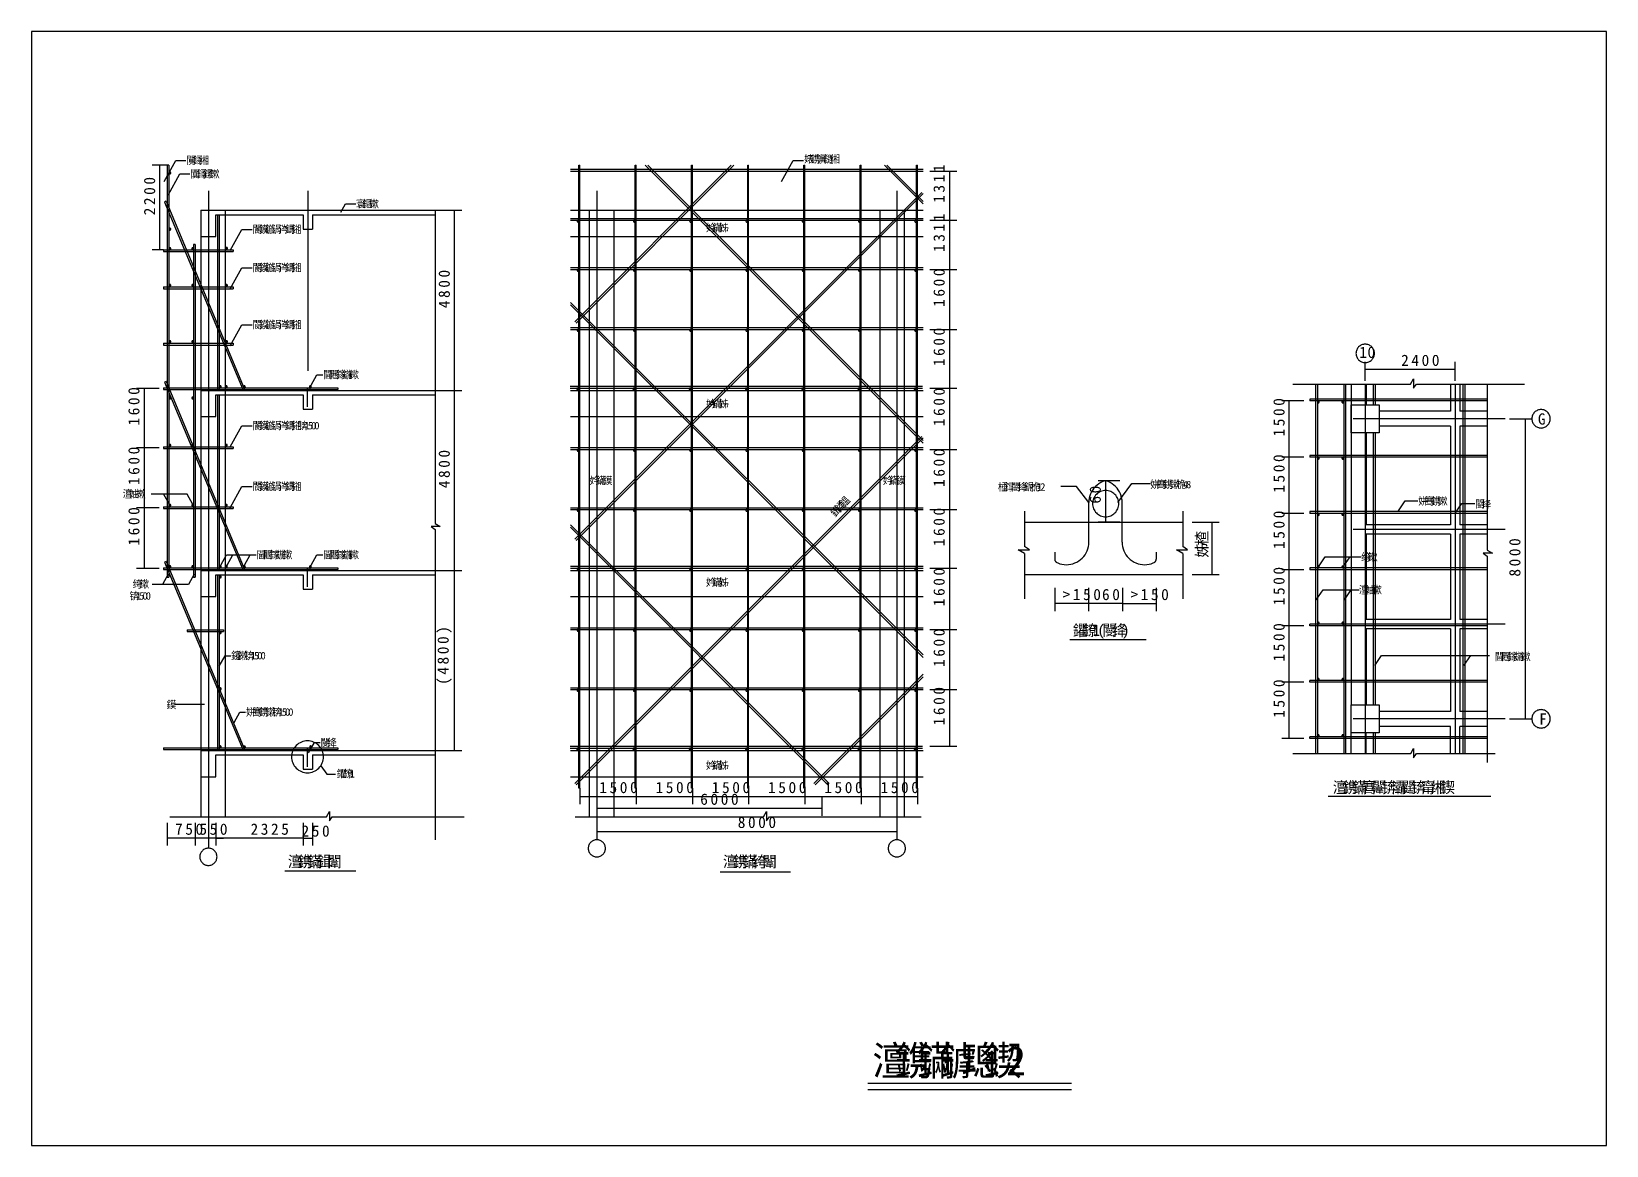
# Model space of a CAD drawing. Header units: metres. Extents: x 0 to 420, y 0 to 297.
import ezdxf

# ---------------------------------------------------------------- set-up
doc = ezdxf.new("R2010")
doc.units = ezdxf.units.M
for name, color, linetype in [(' ', 7, 'Continuous'), ('1588', 7, 'Continuous'), ('1861', 7, 'Continuous'), ('2140', 7, 'Continuous')]:
    doc.layers.add(name, color=color, linetype=linetype)

msp = doc.modelspace()

# ---------------------------------------------------------------- texts
at = {"layer": ' '}
for s, height, p in [('闃', 2, (41.27, 261.65)), ('鎶', 2, (43, 261.65)), ('缃', 2, (44.74, 261.65)), ('婊', 2, (206.04, 261.99)), ('鎸', 2, (207.78, 261.99)), ('瀵', 2, (209.52, 261.99)), ('鐩', 2, (211.26, 261.99)), ('缃', 2, (213, 261.99)), ('闃', 2, (42.32, 258.03)), ('鎶', 2, (44.06, 258.03)), ('鏍', 2, (45.8, 258.03)), ('鏉', 2, (47.54, 258.03)), ('寰', 2, (86.53, 250.05)), ('鏂', 2, (88.27, 250.05)), ('鏉', 2, (90.01, 250.05)), ('閬', 2, (58.92, 243.27)), ('鏌', 2, (60.66, 243.27)), ('鏃', 2, (62.4, 243.27)), ('涓', 2, (64.14, 243.27)), ('涔', 2, (65.88, 243.27)), ('鎷', 2, (67.62, 243.27)), ('鎺', 2, (69.35, 243.27)), ('妗', 2, (179.86, 243.69)), ('鏋', 2, (181.6, 243.69)), ('姊', 2, (183.33, 243.69)), ('閬', 2, (58.92, 233.05)), ('鏌', 2, (60.66, 233.05)), ('鏃', 2, (62.4, 233.05)), ('涓', 2, (64.14, 233.05)), ('涔', 2, (65.88, 233.05)), ('鎷', 2, (67.62, 233.05)), ('鎺', 2, (69.35, 233.05)), ('閬', 2, (58.92, 217.83)), ('鏌', 2, (60.66, 217.83)), ('鏃', 2, (62.4, 217.83)), ('涓', 2, (64.14, 217.83)), ('涔', 2, (65.88, 217.83)), ('鎷', 2, (67.62, 217.83)), ('鎺', 2, (69.35, 217.83)), ('1', 3, (354.08, 209.98)), ('0', 3, (356.26, 209.98)), ('2', 3, (365.24, 207.84)), ('4', 3, (367.96, 207.84)), ('0', 3, (370.69, 207.84)), ('0', 3, (373.42, 207.84)), ('閫', 2, (77.73, 204.51)), ('闀', 2, (79.47, 204.51)), ('鎵', 2, (81.21, 204.51)), ('鍦', 2, (82.95, 204.51)), ('鏉', 2, (84.69, 204.51)), ('妗', 2, (179.86, 196.73)), ('鏋', 2, (181.6, 196.73)), ('姊', 2, (183.33, 196.73)), ('鏌', 2, (60.66, 190.93)), ('鏃', 2, (62.4, 190.93)), ('涔', 2, (65.88, 190.93)), ('鎷', 2, (67.62, 190.93)), ('鎺', 2, (69.35, 190.93)), ('锛', 2, (71.09, 190.93)), ('G', 3, (401.71, 192.2)), ('閬', 2, (58.92, 190.93)), ('涓', 2, (64.14, 190.93)), ('1', 2, (72.83, 190.93)), ('5', 2, (73.7, 190.93)), ('0', 2, (74.57, 190.93)), ('0', 2, (75.44, 190.93)), ('閬', 2, (58.92, 174.71)), ('鏌', 2, (60.66, 174.71)), ('鏃', 2, (62.4, 174.71)), ('涓', 2, (64.14, 174.71)), ('涔', 2, (65.88, 174.71)), ('鎷', 2, (67.62, 174.71)), ('鎺', 2, (69.35, 174.71)), ('妗', 2, (148.82, 176.28)), ('鏋', 2, (150.56, 176.28)), ('鏌', 2, (152.3, 176.28)), ('妗', 2, (227.02, 176.28)), ('鏋', 2, (228.76, 176.28)), ('鏌', 2, (230.5, 176.28)), ('棰', 2, (257.72, 174.58)), ('鐣', 2, (259.46, 174.58)), ('閿', 2, (261.2, 174.58)), ('绛', 2, (262.93, 174.58)), ('鈮', 2, (264.67, 174.58)), ('桅', 2, (266.41, 174.58)), ('1', 2, (268.15, 174.58)), ('2', 2, (269.02, 174.58)), ('姘', 2, (298.35, 175.24)), ('骞', 2, (300.09, 175.24)), ('鎸', 2, (301.83, 175.24)), ('鏉', 2, (303.57, 175.24)), ('桅', 2, (305.31, 175.24)), ('4', 2, (307.04, 175.24)), ('8', 2, (307.91, 175.24)), ('澶', 2, (24.33, 172.73)), ('妯', 2, (26.07, 172.73)), ('鏉', 2, (27.81, 172.73)), ('姘', 2, (369.8, 170.79)), ('骞', 2, (371.53, 170.79)), ('鎸', 2, (373.27, 170.79)), ('鏉', 2, (375.01, 170.79)), ('閿', 2, (384.93, 170.01)), ('绛', 2, (386.67, 170.01)), ('閫', 2, (59.98, 156.49)), ('闀', 2, (61.72, 156.49)), ('鎵', 2, (63.46, 156.49)), ('鍦', 2, (65.2, 156.49)), ('鏉', 2, (66.94, 156.49)), ('閫', 2, (77.73, 156.49)), ('闀', 2, (79.47, 156.49)), ('鎵', 2, (81.21, 156.49)), ('鍦', 2, (82.95, 156.49)), ('鏉', 2, (84.69, 156.49)), ('绔', 2, (354.57, 155.9)), ('鏉', 2, (356.31, 155.9)), ('妗', 2, (179.86, 149.16)), ('鏋', 2, (181.6, 149.16)), ('姊', 2, (183.33, 149.16)), ('锛', 2, (26.14, 145.53)), ('绔', 2, (26.98, 148.7)), ('1', 2, (27.88, 145.53)), ('鏉', 2, (28.72, 148.7)), ('5', 2, (28.75, 145.53)), ('0', 2, (29.62, 145.53)), ('0', 2, (30.49, 145.53)), ('>', 3, (274.96, 145.41)), ('1', 3, (277.68, 145.41)), ('5', 3, (280.41, 145.41)), ('0', 3, (283.14, 145.41)), ('6', 3, (285.47, 145.41)), ('0', 3, (288.2, 145.41)), ('>', 3, (293.06, 145.41)), ('1', 3, (295.78, 145.41)), ('5', 3, (298.51, 145.41)), ('0', 3, (301.24, 145.41)), ('澶', 2, (353.98, 147.14)), ('妯', 2, (355.72, 147.14)), ('鏉', 2, (357.46, 147.14)), ('鑺', 3, (277.73, 135.85)), ('鐐', 3, (280.34, 135.85)), ('1', 3, (282.94, 135.85)), ('(', 3, (284.25, 135.85)), ('閿', 3, (285.55, 135.85)), ('绛', 3, (288.16, 135.85)), (')', 3, (290.77, 135.85)), ('鑳', 2, (53.27, 129.6)), ('鏉', 2, (55.01, 129.6)), ('锛', 2, (56.75, 129.6)), ('1', 2, (58.49, 129.6)), ('5', 2, (59.36, 129.6)), ('0', 2, (60.23, 129.6)), ('0', 2, (61.1, 129.6)), ('閫', 2, (390.17, 129.33)), ('闀', 2, (391.9, 129.33)), ('鎵', 2, (393.64, 129.33)), ('鍦', 2, (395.38, 129.33)), ('鏉', 2, (397.12, 129.33)), ('鏌', 2, (36, 116.54)), ('姘', 2, (57.19, 114.57)), ('骞', 2, (58.93, 114.57)), ('鎸', 2, (60.67, 114.57)), ('鏉', 2, (62.41, 114.57)), ('锛', 2, (64.15, 114.57)), ('1', 2, (65.88, 114.57)), ('5', 2, (66.75, 114.57)), ('0', 2, (67.62, 114.57)), ('0', 2, (68.49, 114.57)), ('F', 3, (402.06, 112.18)), ('閿', 2, (77.09, 106.42)), ('绛', 2, (78.83, 106.42)), ('妗', 2, (179.86, 100.32)), ('鏋', 2, (181.6, 100.32)), ('姊', 2, (183.33, 100.32)), ('鑺', 2, (81.4, 98.11)), ('鐐', 2, (83.14, 98.11)), ('1', 2, (84.87, 98.11)), ('1', 3, (151.41, 93.95)), ('5', 3, (154.14, 93.95)), ('0', 3, (156.87, 93.95)), ('0', 3, (159.6, 93.95)), ('1', 3, (166.41, 93.95)), ('5', 3, (169.14, 93.95)), ('0', 3, (171.87, 93.95)), ('0', 3, (174.6, 93.95)), ('1', 3, (181.41, 93.95)), ('5', 3, (184.14, 93.95)), ('0', 3, (186.87, 93.95)), ('0', 3, (189.6, 93.95)), ('1', 3, (196.41, 93.95)), ('5', 3, (199.14, 93.95)), ('0', 3, (201.87, 93.95)), ('0', 3, (204.6, 93.95)), ('1', 3, (211.41, 93.95)), ('5', 3, (214.14, 93.95)), ('0', 3, (216.87, 93.95)), ('0', 3, (219.6, 93.95)), ('1', 3, (226.41, 93.95)), ('5', 3, (229.14, 93.95)), ('0', 3, (231.87, 93.95)), ('0', 3, (234.6, 93.95)), ('澶', 3, (347.03, 93.98)), ('鎸', 3, (349.64, 93.98)), ('鏋', 3, (352.25, 93.98)), ('骞', 3, (354.85, 93.98)), ('闈', 3, (357.46, 93.98)), ('锛', 3, (360.07, 93.98)), ('灞', 3, (362.68, 93.98)), ('閮', 3, (365.29, 93.98)), ('锛', 3, (367.9, 93.98)), ('甯', 3, (370.51, 93.98)), ('缃', 3, (373.12, 93.98)), ('鍥', 3, (375.72, 93.98)), ('6', 3, (178.33, 90.83)), ('0', 3, (181.06, 90.83)), ('0', 3, (183.79, 90.83)), ('0', 3, (186.52, 90.83)), ('7', 3, (38.28, 82.85)), ('5', 3, (41.01, 82.85)), ('0', 3, (43.74, 82.85)), ('5', 3, (44.78, 82.85)), ('5', 3, (47.5, 82.85)), ('0', 3, (50.23, 82.85)), ('2', 3, (58.41, 82.85)), ('3', 3, (61.14, 82.85)), ('2', 3, (63.86, 82.85)), ('5', 3, (66.59, 82.85)), ('2', 3, (72.01, 82.35)), ('5', 3, (74.74, 82.35)), ('0', 3, (77.47, 82.35)), ('8', 3, (188.33, 84.65)), ('0', 3, (191.06, 84.65)), ('0', 3, (193.78, 84.65)), ('0', 3, (196.51, 84.65)), ('澶', 3, (68.37, 74.19)), ('鎸', 3, (70.97, 74.19)), ('鏋', 3, (73.58, 74.19)), ('鍓', 3, (76.19, 74.19)), ('闈', 3, (78.8, 74.19)), ('澶', 3, (184.42, 74.19)), ('鎸', 3, (187.03, 74.19)), ('鏋', 3, (189.64, 74.19)), ('绔', 3, (192.25, 74.19)), ('闈', 3, (194.86, 74.19))]:
    msp.add_text(s, height=height, dxfattribs=at).set_placement(p)
for s, height, rotation, p in [('1', 3, 90, (243.51, 259.52)), ('0', 3, 90, (32.97, 256.17)), ('1', 3, 90, (243.51, 256.79)), ('2', 3, 90, (32.97, 250.72)), ('0', 3, 90, (32.97, 253.45)), ('3', 3, 90, (243.51, 254.06)), ('1', 3, 90, (243.51, 251.34)), ('2', 3, 90, (32.97, 247.99)), ('1', 3, 90, (243.51, 246.4)), ('1', 3, 90, (243.51, 243.68)), ('3', 3, 90, (243.51, 240.95)), ('1', 3, 90, (243.51, 238.22)), ('0', 3, 90, (111.54, 231.41)), ('0', 3, 90, (243.51, 231.77)), ('0', 3, 90, (111.54, 228.69)), ('8', 3, 90, (111.54, 225.96)), ('0', 3, 90, (243.51, 229.04)), ('6', 3, 90, (243.51, 226.32)), ('4', 3, 90, (111.54, 223.23)), ('1', 3, 90, (243.51, 223.59)), ('0', 3, 90, (243.51, 215.96)), ('0', 3, 90, (243.51, 213.24)), ('6', 3, 90, (243.51, 210.51)), ('1', 3, 90, (243.51, 207.78)), ('0', 3, 90, (28.79, 200.13)), ('0', 3, 90, (243.51, 199.96)), ('0', 3, 90, (28.79, 197.4)), ('0', 3, 90, (243.51, 197.24)), ('0', 3, 90, (334.15, 197.21)), ('6', 3, 90, (28.79, 194.67)), ('1', 3, 90, (28.79, 191.95)), ('6', 3, 90, (243.51, 194.51)), ('1', 3, 90, (243.51, 191.78)), ('0', 3, 90, (334.15, 194.49)), ('5', 3, 90, (334.15, 191.76)), ('1', 3, 90, (334.15, 189.03)), ('0', 3, 90, (28.79, 184.25)), ('0', 3, 90, (111.54, 183.41)), ('0', 3, 90, (243.51, 183.77)), ('0', 3, 90, (28.79, 181.52)), ('6', 3, 90, (28.79, 178.79)), ('0', 3, 90, (111.54, 180.69)), ('0', 3, 90, (243.51, 181.04)), ('0', 3, 90, (334.15, 182.21)), ('0', 3, 90, (334.15, 179.49)), ('1', 3, 90, (28.79, 176.07)), ('8', 3, 90, (111.54, 177.96)), ('4', 3, 90, (111.54, 175.23)), ('6', 3, 90, (243.51, 178.32)), ('1', 3, 90, (243.51, 175.59)), ('5', 3, 90, (334.15, 176.76)), ('鍒', 2, 46.96, (215.52, 168.71)), ('鎾', 2, 46.96, (216.71, 169.98)), ('0', 3, 90, (285.15, 173.86)), ('6', 3, 90, (285.15, 171.13)), ('1', 3, 90, (334.15, 174.03)), ('0', 3, 90, (28.79, 168.13)), ('鍓', 2, 46.96, (214.33, 167.44)), ('0', 3, 90, (243.51, 167.96)), ('0', 3, 90, (334.15, 167.21)), ('0', 3, 90, (28.79, 165.4)), ('6', 3, 90, (28.79, 162.67)), ('0', 3, 90, (243.51, 165.24)), ('6', 3, 90, (243.51, 162.51)), ('楂', 3, 90, (313.62, 159.97)), ('0', 3, 90, (334.15, 164.49)), ('1', 3, 90, (28.79, 159.95)), ('1', 3, 90, (243.51, 159.78)), ('姊', 3, 90, (313.62, 156.71)), ('5', 3, 90, (334.15, 161.76)), ('1', 3, 90, (334.15, 159.03)), ('0', 3, 90, (397.04, 159.85)), ('0', 3, 90, (397.04, 157.12)), ('0', 3, 90, (397.04, 154.39)), ('0', 3, 90, (243.51, 151.96)), ('0', 3, 90, (334.15, 152.21)), ('0', 3, 90, (334.15, 149.49)), ('8', 3, 90, (397.04, 151.67)), ('0', 3, 90, (243.51, 149.24)), ('6', 3, 90, (243.51, 146.51)), ('5', 3, 90, (334.15, 146.76)), ('1', 3, 90, (243.51, 143.78)), ('1', 3, 90, (334.15, 144.03)), ('0', 3, 90, (334.15, 137.21)), (')', 3, 90, (111.25, 136.43)), ('0', 3, 90, (111.25, 133.71)), ('0', 3, 90, (243.51, 135.77)), ('0', 3, 90, (243.51, 133.04)), ('0', 3, 90, (334.15, 134.49)), ('0', 3, 90, (111.25, 130.98)), ('6', 3, 90, (243.51, 130.32)), ('5', 3, 90, (334.15, 131.76)), ('1', 3, 90, (334.15, 129.03)), ('8', 3, 90, (111.25, 128.25)), ('4', 3, 90, (111.25, 125.53)), ('1', 3, 90, (243.51, 127.59)), ('(', 3, 90, (111.25, 122.8)), ('0', 3, 90, (243.51, 120.2)), ('0', 3, 90, (334.15, 122.21)), ('0', 3, 90, (243.51, 117.48)), ('0', 3, 90, (334.15, 119.49)), ('5', 3, 90, (334.15, 116.76)), ('6', 3, 90, (243.51, 114.75)), ('1', 3, 90, (243.51, 112.02)), ('1', 3, 90, (334.15, 114.03))]:
    msp.add_text(s, height=height, rotation=rotation, dxfattribs=at).set_placement(p)
for s, p in [('澶', (224.25, 18.7)), ('鎸', (230.19, 18.7)), ('鏋', (236.12, 18.7)), ('鎼', (242.06, 18.7)), ('璁', (247.99, 18.7)), ('鍥', (253.93, 18.7)), ('2', (259.86, 18.7))]:
    msp.add_text(s, height=7.8).set_placement(p)

# ---------------------------------------------------------------- linework, layer by layer
at = {"layer": ' '}
for p, q in [((36.18, 261.33), (32.22, 261.33)), ((34.22, 238.8), (34.22, 261.33)), ((35.34, 257), (38.47, 262.63)), ((36.18, 261.33), (36.18, 151.56)), ((36.66, 261.33), (36.18, 261.33)), ((36.66, 261.33), (36.66, 151.56)), ((38.47, 262.63), (41.19, 262.63)), ((144.9, 219.62), (186.61, 261.33)), ((145.24, 219.28), (187.29, 261.33)), ((145.99, 95.28), (145.99, 261.33)), ((145.99, 261.33), (146.23, 261.33)), ((146.23, 95.28), (146.23, 261.33)), ((160.99, 95.28), (160.99, 261.33)), ((160.99, 261.33), (161.23, 261.33)), ((161.23, 95.28), (161.23, 261.33)), ((237.75, 187.26), (163.68, 261.33)), ((237.75, 187.94), (164.36, 261.33)), ((175.99, 95.28), (175.99, 261.33)), ((175.99, 261.33), (176.23, 261.33)), ((176.23, 95.28), (176.23, 261.33)), ((190.99, 95.28), (190.99, 261.33)), ((190.99, 261.33), (191.23, 261.33)), ((191.23, 95.28), (191.23, 261.33)), ((199.98, 257), (203.12, 262.63)), ((203.12, 262.63), (205.83, 262.63)), ((205.99, 95.28), (205.99, 261.33)), ((205.99, 261.33), (206.23, 261.33)), ((206.23, 95.28), (206.23, 261.33)), ((220.99, 95.28), (220.99, 261.33)), ((220.99, 261.33), (221.23, 261.33)), ((221.23, 95.28), (221.23, 261.33)), ((237.75, 251.03), (227.45, 261.33)), ((237.75, 251.71), (228.13, 261.33)), ((235.99, 95.28), (235.99, 261.33)), ((235.99, 261.33), (236.23, 261.33)), ((236.23, 95.28), (236.23, 261.33)), ((36.4, 253.38), (39.53, 259.01)), ((39.53, 259.01), (42.24, 259.01)), ((143.75, 260.27), (237.75, 260.27)), ((143.75, 259.79), (237.75, 259.79)), ((239.55, 259.79), (246.76, 259.79)), ((244.76, 259.79), (244.76, 246.68)), ((144.9, 161.61), (237.41, 254.12)), ((145.24, 161.27), (237.75, 253.79)), ((35.89, 251.73), (35.45, 251.54)), ((35.45, 251.54), (56.41, 201.36)), ((35.89, 251.73), (56.93, 201.36)), ((49.66, 201.33), (49.66, 248.13)), ((50.14, 201.33), (50.14, 248.13)), ((82.52, 248.84), (83.74, 251.03)), ((83.74, 251.03), (86.46, 251.03)), ((107.63, 249.33), (107.63, 165.83)), ((107.63, 249.33), (114.79, 249.33)), ((112.79, 201.33), (112.79, 249.33)), ((52.99, 238.62), (56.13, 244.25)), ((56.13, 244.25), (58.84, 244.25)), ((143.75, 247.16), (237.75, 247.16)), ((143.75, 246.68), (237.75, 246.68)), ((239.55, 246.68), (246.76, 246.68)), ((239.55, 246.68), (246.76, 246.68)), ((244.76, 246.68), (244.76, 233.57)), ((43.2, 240.23), (43.2, 151.56)), ((43.68, 240.23), (43.2, 240.23)), ((43.68, 240.23), (43.68, 151.56)), ((35.18, 238.8), (32.22, 238.8)), ((35.18, 238.8), (53.74, 238.8)), ((35.18, 238.8), (35.18, 238.32)), ((35.18, 238.32), (53.74, 238.32)), ((53.74, 238.8), (53.74, 238.32)), ((52.99, 228.4), (56.13, 234.03)), ((56.13, 234.03), (58.84, 234.03)), ((143.75, 234.05), (237.75, 234.05)), ((143.75, 233.57), (237.75, 233.57)), ((239.55, 233.57), (246.76, 233.57)), ((239.55, 233.57), (246.76, 233.57)), ((244.76, 233.57), (244.76, 217.57)), ((35.18, 228.89), (53.74, 228.89)), ((35.18, 228.89), (35.18, 228.41)), ((35.18, 228.41), (53.74, 228.41)), ((53.74, 228.89), (53.74, 228.41)), ((237.75, 130.78), (143.75, 224.78)), ((237.75, 130.1), (143.75, 224.1)), ((52.99, 213.17), (56.13, 218.8)), ((56.13, 218.8), (58.84, 218.8)), ((143.75, 218.05), (237.75, 218.05)), ((143.75, 217.57), (237.75, 217.57)), ((239.55, 217.57), (246.76, 217.57)), ((239.55, 217.57), (246.76, 217.57)), ((244.76, 217.57), (244.76, 201.95)), ((35.18, 213.89), (53.74, 213.89)), ((35.18, 213.89), (35.18, 213.41)), ((35.18, 213.41), (53.74, 213.41)), ((53.74, 213.89), (53.74, 213.41)), ((355.65, 203.83), (355.65, 208.93)), ((379.65, 206.93), (355.65, 206.93)), ((379.65, 203.83), (379.65, 208.93)), ((34, 201.8), (28.04, 201.8)), ((30.04, 201.8), (30.04, 186.04)), ((35.18, 202.04), (81.69, 202.04)), ((35.18, 202.04), (35.18, 201.56)), ((35.89, 203.73), (35.45, 203.54)), ((35.45, 203.54), (56.41, 153.36)), ((35.89, 203.73), (56.93, 153.36)), ((73.64, 196.96), (73.64, 201.77)), ((74.54, 202.74), (76.07, 205.49)), ((76.07, 205.49), (77.65, 205.49)), ((81.69, 202.04), (81.69, 201.56)), ((143.63, 202.43), (237.63, 202.43)), ((143.63, 201.95), (237.63, 201.95)), ((239.55, 201.95), (246.76, 201.95)), ((239.55, 201.95), (246.76, 201.95)), ((244.76, 201.95), (244.76, 185.57)), ((336.37, 202.99), (367.74, 202.99)), ((342.42, 202.99), (342.42, 104.51)), ((342.9, 202.99), (342.9, 104.51)), ((349.92, 202.99), (349.92, 104.51)), ((350.4, 202.99), (350.4, 104.51)), ((357.82, 202.99), (357.82, 197.5)), ((358.3, 202.99), (358.3, 197.5)), ((367.74, 202.99), (368.57, 204.38)), ((368.57, 204.38), (368.57, 201.92)), ((368.57, 201.92), (369.31, 202.99)), ((369.31, 202.99), (398.12, 202.99)), ((381.71, 202.99), (381.71, 104.51)), ((382.19, 202.99), (382.19, 104.51)), ((388.17, 202.99), (388.17, 158.7)), ((35.18, 201.56), (81.69, 201.56)), ((49.66, 153.33), (49.66, 200.13)), ((50.14, 153.33), (50.14, 200.13)), ((56.93, 201.36), (56.41, 201.36)), ((107.63, 201.33), (114.79, 201.33)), ((107.63, 201.33), (114.79, 201.33)), ((112.79, 153.33), (112.79, 201.33)), ((339.26, 198.51), (333.4, 198.51)), ((335.4, 183.51), (335.4, 198.51)), ((388.17, 198.99), (340.92, 198.99)), ((340.92, 198.99), (340.92, 198.51)), ((388.17, 198.51), (340.92, 198.51)), ((379.65, 199.33), (379.65, 197.92)), ((394.14, 193.75), (400.29, 193.75)), ((398.29, 193.75), (398.29, 113.75)), ((52.99, 186.28), (56.13, 191.91)), ((56.13, 191.91), (58.84, 191.91)), ((144.9, 96.53), (237.41, 189.05)), ((357.82, 190), (357.82, 117.5)), ((358.3, 190), (358.3, 117.5)), ((34, 186.04), (28.04, 186.04)), ((34, 186.04), (28.04, 186.04)), ((30.04, 186.04), (30.04, 170.04)), ((35.18, 186.28), (53.74, 186.28)), ((35.18, 186.28), (35.18, 185.8)), ((35.18, 185.8), (53.74, 185.8)), ((53.74, 186.28), (53.74, 185.8)), ((143.75, 186.05), (237.75, 186.05)), ((143.75, 185.57), (237.75, 185.57)), ((145.24, 96.2), (237.75, 188.71)), ((239.55, 185.57), (246.76, 185.57)), ((239.55, 185.57), (246.76, 185.57)), ((244.76, 185.57), (244.76, 169.57)), ((339.26, 183.51), (333.4, 183.51)), ((339.26, 183.51), (333.4, 183.51)), ((335.4, 168.51), (335.4, 183.51)), ((388.17, 183.99), (340.92, 183.99)), ((340.92, 183.99), (340.92, 183.51)), ((388.17, 183.51), (340.92, 183.51)), ((379.65, 184.33), (379.65, 182.92)), ((290.26, 177.24), (284.4, 177.24)), ((286.4, 177.24), (286.4, 166.19)), ((289.69, 171.45), (293.41, 176.52)), ((293.41, 176.52), (298.44, 176.52)), ((41.53, 173.63), (31.89, 173.63)), ((36.84, 170.87), (35.32, 173.6)), ((43.04, 170.91), (41.53, 173.63)), ((52.99, 170.05), (56.13, 175.68)), ((56.13, 175.68), (58.84, 175.68)), ((278.66, 175.71), (274.45, 175.71)), ((281.97, 171.45), (278.66, 175.71)), ((34, 170.04), (28.04, 170.04)), ((34, 170.04), (28.04, 170.04)), ((30.04, 170.04), (30.04, 153.8)), ((35.18, 170.28), (53.74, 170.28)), ((35.18, 170.28), (35.18, 169.8)), ((35.18, 169.8), (53.74, 169.8)), ((53.74, 170.28), (53.74, 169.8)), ((143.75, 170.05), (237.75, 170.05)), ((143.75, 169.57), (237.75, 169.57)), ((239.55, 169.57), (246.76, 169.57)), ((239.55, 169.57), (246.76, 169.57)), ((244.76, 169.57), (244.76, 153.95)), ((264.8, 169.14), (264.8, 159.71)), ((281.97, 160.85), (281.97, 171.45)), ((290.83, 160.85), (290.83, 171.45)), ((307.01, 169.14), (307.01, 159.71)), ((339.26, 168.51), (333.4, 168.51)), ((339.26, 168.51), (333.4, 168.51)), ((335.4, 153.51), (335.4, 168.51)), ((388.17, 168.99), (340.92, 168.99)), ((340.92, 168.99), (340.92, 168.51)), ((388.17, 168.51), (340.92, 168.51)), ((364.51, 169.18), (366.33, 171.83)), ((366.33, 171.83), (369.72, 171.83)), ((379.64, 168.56), (381.46, 171.2)), ((379.65, 169.33), (379.65, 167.92)), ((381.46, 171.2), (384.86, 171.2)), ((106.54, 165.02), (107.63, 164.27)), ((109, 165.02), (106.54, 165.02)), ((107.63, 165.83), (109, 165.02)), ((107.63, 164.27), (107.63, 81.51)), ((212.7, 96.53), (143.75, 165.49)), ((212.37, 96.2), (143.75, 164.81)), ((290.26, 166.19), (284.4, 166.19)), ((309.48, 166.19), (316.74, 166.19)), ((314.74, 166.19), (314.74, 152.19)), ((266.09, 158.82), (264.8, 159.71)), ((308.3, 158.82), (307.01, 159.71)), ((35.89, 155.73), (35.45, 155.54)), ((35.45, 155.54), (56.41, 105.36)), ((35.89, 155.73), (56.93, 105.36)), ((50.49, 154.72), (52.02, 157.47)), ((52.02, 157.47), (59.9, 157.47)), ((52.15, 154.72), (53.68, 157.47)), ((56.8, 154.72), (58.32, 157.47)), ((74.54, 154.72), (76.07, 157.47)), ((76.07, 157.47), (77.65, 157.47)), ((263.13, 158.82), (266.09, 158.82)), ((264.8, 157.83), (263.13, 158.82)), ((264.8, 157.83), (264.8, 145.76)), ((272.86, 158.23), (272.86, 156.32)), ((299.93, 158.23), (299.93, 156.32)), ((307.01, 157.83), (305.34, 158.82)), ((305.34, 158.82), (308.3, 158.82)), ((307.01, 157.83), (307.01, 145.76)), ((343.2, 154.27), (345.02, 156.92)), ((345.02, 156.92), (354.6, 156.92)), ((349.78, 154.27), (351.61, 156.92)), ((387.09, 157.88), (388.17, 157.14)), ((389.56, 157.88), (387.09, 157.88)), ((388.17, 158.7), (389.56, 157.88)), ((388.17, 157.14), (388.17, 102.1)), ((34, 153.8), (28.04, 153.8)), ((36.42, 152.3), (34.91, 149.58)), ((35.18, 154.04), (81.69, 154.04)), ((35.18, 154.04), (35.18, 153.56)), ((35.18, 153.56), (81.69, 153.56)), ((36.18, 151.56), (36.66, 151.56)), ((43.34, 152.3), (41.83, 149.58)), ((43.2, 151.56), (43.68, 151.56)), ((49.66, 105.33), (49.66, 152.13)), ((50.14, 105.33), (50.14, 152.13)), ((56.93, 153.36), (56.41, 153.36)), ((73.64, 148.96), (73.64, 153.77)), ((81.69, 154.04), (81.69, 153.56)), ((107.63, 153.33), (114.79, 153.33)), ((107.63, 153.33), (114.79, 153.33)), ((112.79, 105.33), (112.79, 153.33)), ((143.75, 154.43), (237.75, 154.43)), ((143.75, 153.95), (237.75, 153.95)), ((239.55, 153.95), (246.76, 153.95)), ((239.55, 153.95), (246.76, 153.95)), ((244.76, 153.95), (244.76, 137.57)), ((309.48, 152.19), (316.74, 152.19)), ((339.26, 153.51), (333.4, 153.51)), ((339.26, 153.51), (333.4, 153.51)), ((335.4, 138.51), (335.4, 153.51)), ((388.17, 153.99), (340.92, 153.99)), ((340.92, 153.99), (340.92, 153.51)), ((388.17, 153.51), (340.92, 153.51)), ((379.65, 154.33), (379.65, 152.92)), ((41.83, 149.58), (32.19, 149.58)), ((272.86, 148.66), (272.86, 142.5)), ((281.83, 148.66), (281.83, 142.5)), ((281.83, 148.66), (281.83, 142.5)), ((290.96, 148.66), (290.96, 142.5)), ((290.96, 148.66), (290.96, 142.5)), ((299.93, 148.66), (299.93, 142.5)), ((342.6, 145.51), (344.43, 148.16)), ((344.43, 148.16), (354, 148.16)), ((350.11, 145.51), (351.93, 148.16)), ((281.83, 144.5), (272.86, 144.5)), ((290.96, 144.5), (281.83, 144.5)), ((290.96, 144.5), (299.93, 144.5)), ((388.17, 138.99), (340.92, 138.99)), ((340.92, 138.51), (340.92, 138.99)), ((379.65, 139.33), (379.65, 137.92)), ((41.54, 137.5), (51.18, 137.5)), ((41.54, 137.5), (41.54, 137.02)), ((41.54, 137.02), (51.18, 137.02)), ((51.18, 137.5), (51.18, 137.02)), ((143.75, 138.05), (237.75, 138.05)), ((143.75, 137.57), (237.75, 137.57)), ((239.55, 137.57), (246.76, 137.57)), ((239.55, 137.57), (246.76, 137.57)), ((244.76, 137.57), (244.76, 121.57)), ((276.91, 134.93), (297.23, 134.93)), ((339.26, 138.51), (333.4, 138.51)), ((339.26, 138.51), (333.4, 138.51)), ((335.4, 123.51), (335.4, 138.51)), ((388.17, 138.51), (340.92, 138.51)), ((50.08, 127.83), (51.61, 130.58)), ((51.61, 130.58), (53.19, 130.58)), ((358.21, 127.98), (360.03, 130.63)), ((360.03, 130.63), (388.78, 130.63)), ((381.99, 127.98), (383.81, 130.63)), ((143.75, 122.05), (237.75, 122.05)), ((208.65, 96.53), (237.75, 125.64)), ((208.99, 96.2), (237.75, 124.96)), ((339.26, 123.51), (333.4, 123.51)), ((339.26, 123.51), (333.4, 123.51)), ((335.4, 108.51), (335.4, 123.51)), ((388.17, 123.99), (340.92, 123.99)), ((340.92, 123.51), (340.92, 123.99)), ((388.17, 123.51), (340.92, 123.51)), ((379.65, 124.33), (379.65, 122.92)), ((46.14, 117.61), (38.09, 117.61)), ((143.75, 121.57), (237.75, 121.57)), ((239.55, 121.57), (246.76, 121.57)), ((239.55, 121.57), (246.76, 121.57)), ((244.76, 121.57), (244.76, 106.43)), ((54, 112.8), (55.53, 115.54)), ((55.53, 115.54), (57.11, 115.54)), ((394.14, 113.75), (400.29, 113.75)), ((357.82, 110), (357.82, 104.51)), ((358.3, 110), (358.3, 104.51)), ((379.65, 109.33), (379.65, 107.92)), ((35.18, 106.04), (81.69, 106.04)), ((35.18, 106.04), (35.18, 105.56)), ((35.18, 105.56), (81.69, 105.56)), ((56.93, 105.36), (56.41, 105.36)), ((73.64, 100.96), (73.64, 105.77)), ((73.91, 104.65), (75.44, 107.4)), ((75.44, 107.4), (77.02, 107.4)), ((81.69, 106.04), (81.69, 105.56)), ((107.63, 105.33), (114.79, 105.33)), ((143.63, 106.43), (237.63, 106.43)), ((143.63, 105.95), (237.63, 105.95)), ((239.55, 106.43), (246.76, 106.43)), ((339.26, 108.51), (333.4, 108.51)), ((388.17, 108.99), (340.92, 108.99)), ((340.92, 108.51), (340.92, 108.99)), ((388.17, 108.51), (340.92, 108.51)), ((367.8, 104.51), (368.57, 105.81)), ((368.57, 105.81), (368.57, 103.34)), ((77.15, 101.18), (78.74, 99.01)), ((336.37, 104.51), (367.8, 104.51)), ((368.57, 103.34), (369.37, 104.51)), ((369.37, 104.51), (390.32, 104.51)), ((78.74, 99.01), (81.05, 99.01)), ((146.23, 95.28), (145.99, 95.28)), ((146.23, 95.28), (146.23, 91.04)), ((146.23, 93.04), (161.23, 93.04)), ((150.75, 92.74), (150.75, 87.92)), ((161.23, 95.28), (160.99, 95.28)), ((161.23, 95.28), (161.23, 91.04)), ((161.23, 95.28), (161.23, 91.04)), ((161.23, 93.04), (176.23, 93.04)), ((176.23, 95.28), (175.99, 95.28)), ((176.23, 95.28), (176.23, 91.04)), ((176.23, 95.28), (176.23, 91.04)), ((176.23, 93.04), (191.23, 93.04)), ((190.99, 95.28), (191.23, 95.28)), ((191.23, 95.28), (191.23, 91.04)), ((191.23, 95.28), (191.23, 91.04)), ((191.23, 93.04), (206.23, 93.04)), ((206.23, 95.28), (205.99, 95.28)), ((206.23, 95.28), (206.23, 91.04)), ((206.23, 95.28), (206.23, 91.04)), ((206.23, 93.04), (221.23, 93.04)), ((210.75, 92.74), (210.75, 87.92)), ((221.23, 95.28), (220.99, 95.28)), ((221.23, 95.28), (221.23, 91.04)), ((221.23, 95.28), (221.23, 91.04)), ((221.23, 93.04), (236.23, 93.04)), ((235.99, 95.28), (236.23, 95.28)), ((236.23, 95.28), (236.23, 91.04)), ((345.81, 93.1), (389.16, 93.1)), ((78.66, 87.63), (79.48, 89.02)), ((79.48, 89.02), (79.48, 86.56)), ((150.75, 89.92), (210.75, 89.92)), ((195.21, 87.63), (196.03, 89.02)), ((196.03, 89.02), (196.03, 86.56)), ((36.18, 85.98), (36.18, 79.94)), ((36.91, 87.63), (78.66, 87.63)), ((43.68, 85.98), (43.68, 79.94)), ((43.68, 85.98), (43.68, 79.94)), ((49.18, 85.98), (49.18, 79.94)), ((49.18, 85.98), (49.18, 79.94)), ((72.43, 85.98), (72.43, 79.94)), ((72.43, 85.98), (72.43, 79.94)), ((74.93, 85.98), (74.93, 79.94)), ((79.48, 86.56), (80.22, 87.63)), ((80.22, 87.63), (115.41, 87.63)), ((145, 87.63), (195.21, 87.63)), ((150.75, 87.63), (150.75, 81.74)), ((196.03, 86.56), (196.77, 87.63)), ((196.77, 87.63), (237.27, 87.63)), ((230.75, 87.63), (230.75, 81.74)), ((43.68, 81.94), (36.18, 81.94)), ((43.68, 81.94), (41.68, 81.94)), ((49.18, 81.94), (43.68, 81.94)), ((72.43, 81.94), (49.18, 81.94)), ((49.18, 81.94), (51.18, 81.94)), ((72.43, 81.94), (74.93, 81.94)), ((150.75, 83.74), (230.75, 83.74)), ((67.55, 73.26), (86.47, 73.26)), ((183.61, 72.95), (202.36, 72.95))]:
    msp.add_line(p, q, dxfattribs=at)
for points in [[(37.15, 259.3), (37.15, 259.33), (37.15, 259.35), (37.14, 259.37), (37.13, 259.39), (37.12, 259.41), (37.11, 259.44), (37.1, 259.45), (37.08, 259.47), (37.07, 259.49), (37.05, 259.5), (37.03, 259.51), (37, 259.52), (36.98, 259.53), (36.96, 259.54), (36.94, 259.54), (36.91, 259.54), (36.89, 259.54), (36.87, 259.54), (36.84, 259.53), (36.82, 259.52), (36.8, 259.51), (36.78, 259.5), (36.76, 259.49), (36.74, 259.47), (36.73, 259.45), (36.71, 259.44), (36.7, 259.41), (36.69, 259.39), (36.68, 259.37), (36.68, 259.35), (36.67, 259.33), (36.67, 259.3), (36.67, 259.28), (36.68, 259.25), (36.68, 259.23), (36.69, 259.21), (36.7, 259.19), (36.71, 259.17), (36.73, 259.15), (36.74, 259.13), (36.76, 259.12), (36.78, 259.1), (36.8, 259.09), (36.82, 259.08), (36.84, 259.07), (36.87, 259.07), (36.89, 259.06), (36.91, 259.06), (36.94, 259.06), (36.96, 259.07), (36.98, 259.07), (37, 259.08), (37.03, 259.09), (37.05, 259.1), (37.07, 259.12), (37.08, 259.13), (37.1, 259.15), (37.11, 259.17), (37.12, 259.19), (37.13, 259.21), (37.14, 259.23), (37.15, 259.25), (37.15, 259.28), (37.15, 259.3)], [(37.15, 244.3), (37.15, 244.33), (37.15, 244.35), (37.14, 244.37), (37.13, 244.39), (37.12, 244.41), (37.11, 244.44), (37.1, 244.45), (37.08, 244.47), (37.07, 244.49), (37.05, 244.5), (37.03, 244.51), (37, 244.52), (36.98, 244.53), (36.96, 244.54), (36.94, 244.54), (36.91, 244.54), (36.89, 244.54), (36.87, 244.54), (36.84, 244.53), (36.82, 244.52), (36.8, 244.51), (36.78, 244.5), (36.76, 244.49), (36.74, 244.47), (36.73, 244.45), (36.71, 244.44), (36.7, 244.41), (36.69, 244.39), (36.68, 244.37), (36.68, 244.35), (36.67, 244.33), (36.67, 244.3), (36.67, 244.28), (36.68, 244.25), (36.68, 244.23), (36.69, 244.21), (36.7, 244.19), (36.71, 244.17), (36.73, 244.15), (36.74, 244.13), (36.76, 244.12), (36.78, 244.1), (36.8, 244.09), (36.82, 244.08), (36.84, 244.07), (36.87, 244.07), (36.89, 244.06), (36.91, 244.06), (36.94, 244.06), (36.96, 244.07), (36.98, 244.07), (37, 244.08), (37.03, 244.09), (37.05, 244.1), (37.07, 244.12), (37.08, 244.13), (37.1, 244.15), (37.11, 244.17), (37.12, 244.19), (37.13, 244.21), (37.14, 244.23), (37.15, 244.25), (37.15, 244.28), (37.15, 244.3)], [(145.99, 246.44), (145.99, 246.46), (145.99, 246.49), (145.98, 246.51), (145.97, 246.53), (145.96, 246.55), (145.95, 246.57), (145.94, 246.59), (145.92, 246.61), (145.91, 246.63), (145.89, 246.64), (145.87, 246.65), (145.84, 246.66), (145.82, 246.67), (145.8, 246.68), (145.78, 246.68), (145.75, 246.68), (145.73, 246.68), (145.71, 246.68), (145.68, 246.67), (145.66, 246.66), (145.64, 246.65), (145.62, 246.64), (145.6, 246.63), (145.58, 246.61), (145.57, 246.59), (145.55, 246.57), (145.54, 246.55), (145.53, 246.53), (145.52, 246.51), (145.52, 246.49), (145.51, 246.46), (145.51, 246.44), (145.51, 246.42), (145.52, 246.39), (145.52, 246.37), (145.53, 246.35), (145.54, 246.33), (145.55, 246.31), (145.57, 246.29), (145.58, 246.27), (145.6, 246.26), (145.62, 246.24), (145.64, 246.23), (145.66, 246.22), (145.68, 246.21), (145.71, 246.21), (145.73, 246.2), (145.75, 246.2), (145.78, 246.2), (145.8, 246.21), (145.82, 246.21), (145.84, 246.22), (145.87, 246.23), (145.89, 246.24), (145.91, 246.26), (145.92, 246.27), (145.94, 246.29), (145.95, 246.31), (145.96, 246.33), (145.97, 246.35), (145.98, 246.37), (145.99, 246.39), (145.99, 246.42), (145.99, 246.44)], [(160.99, 246.44), (160.99, 246.46), (160.99, 246.49), (160.98, 246.51), (160.97, 246.53), (160.96, 246.55), (160.95, 246.57), (160.94, 246.59), (160.92, 246.61), (160.91, 246.63), (160.89, 246.64), (160.87, 246.65), (160.84, 246.66), (160.82, 246.67), (160.8, 246.68), (160.78, 246.68), (160.75, 246.68), (160.73, 246.68), (160.71, 246.68), (160.68, 246.67), (160.66, 246.66), (160.64, 246.65), (160.62, 246.64), (160.6, 246.63), (160.58, 246.61), (160.57, 246.59), (160.55, 246.57), (160.54, 246.55), (160.53, 246.53), (160.52, 246.51), (160.52, 246.49), (160.51, 246.46), (160.51, 246.44), (160.51, 246.42), (160.52, 246.39), (160.52, 246.37), (160.53, 246.35), (160.54, 246.33), (160.55, 246.31), (160.57, 246.29), (160.58, 246.27), (160.6, 246.26), (160.62, 246.24), (160.64, 246.23), (160.66, 246.22), (160.68, 246.21), (160.71, 246.21), (160.73, 246.2), (160.75, 246.2), (160.78, 246.2), (160.8, 246.21), (160.82, 246.21), (160.84, 246.22), (160.87, 246.23), (160.89, 246.24), (160.91, 246.26), (160.92, 246.27), (160.94, 246.29), (160.95, 246.31), (160.96, 246.33), (160.97, 246.35), (160.98, 246.37), (160.99, 246.39), (160.99, 246.42), (160.99, 246.44)], [(175.99, 246.44), (175.99, 246.46), (175.99, 246.49), (175.98, 246.51), (175.97, 246.53), (175.96, 246.55), (175.95, 246.57), (175.94, 246.59), (175.92, 246.61), (175.91, 246.63), (175.89, 246.64), (175.87, 246.65), (175.84, 246.66), (175.82, 246.67), (175.8, 246.68), (175.78, 246.68), (175.75, 246.68), (175.73, 246.68), (175.71, 246.68), (175.68, 246.67), (175.66, 246.66), (175.64, 246.65), (175.62, 246.64), (175.6, 246.63), (175.58, 246.61), (175.57, 246.59), (175.55, 246.57), (175.54, 246.55), (175.53, 246.53), (175.52, 246.51), (175.52, 246.49), (175.51, 246.46), (175.51, 246.44), (175.51, 246.42), (175.52, 246.39), (175.52, 246.37), (175.53, 246.35), (175.54, 246.33), (175.55, 246.31), (175.57, 246.29), (175.58, 246.27), (175.6, 246.26), (175.62, 246.24), (175.64, 246.23), (175.66, 246.22), (175.68, 246.21), (175.71, 246.21), (175.73, 246.2), (175.75, 246.2), (175.78, 246.2), (175.8, 246.21), (175.82, 246.21), (175.84, 246.22), (175.87, 246.23), (175.89, 246.24), (175.91, 246.26), (175.92, 246.27), (175.94, 246.29), (175.95, 246.31), (175.96, 246.33), (175.97, 246.35), (175.98, 246.37), (175.99, 246.39), (175.99, 246.42), (175.99, 246.44)], [(190.99, 246.44), (190.99, 246.46), (190.99, 246.49), (190.98, 246.51), (190.97, 246.53), (190.96, 246.55), (190.95, 246.57), (190.94, 246.59), (190.92, 246.61), (190.91, 246.63), (190.89, 246.64), (190.87, 246.65), (190.84, 246.66), (190.82, 246.67), (190.8, 246.68), (190.78, 246.68), (190.75, 246.68), (190.73, 246.68), (190.71, 246.68), (190.68, 246.67), (190.66, 246.66), (190.64, 246.65), (190.62, 246.64), (190.6, 246.63), (190.58, 246.61), (190.57, 246.59), (190.55, 246.57), (190.54, 246.55), (190.53, 246.53), (190.52, 246.51), (190.52, 246.49), (190.51, 246.46), (190.51, 246.44), (190.51, 246.42), (190.52, 246.39), (190.52, 246.37), (190.53, 246.35), (190.54, 246.33), (190.55, 246.31), (190.57, 246.29), (190.58, 246.27), (190.6, 246.26), (190.62, 246.24), (190.64, 246.23), (190.66, 246.22), (190.68, 246.21), (190.71, 246.21), (190.73, 246.2), (190.75, 246.2), (190.78, 246.2), (190.8, 246.21), (190.82, 246.21), (190.84, 246.22), (190.87, 246.23), (190.89, 246.24), (190.91, 246.26), (190.92, 246.27), (190.94, 246.29), (190.95, 246.31), (190.96, 246.33), (190.97, 246.35), (190.98, 246.37), (190.99, 246.39), (190.99, 246.42), (190.99, 246.44)], [(205.99, 246.44), (205.99, 246.46), (205.99, 246.49), (205.98, 246.51), (205.97, 246.53), (205.96, 246.55), (205.95, 246.57), (205.94, 246.59), (205.92, 246.61), (205.91, 246.63), (205.89, 246.64), (205.87, 246.65), (205.84, 246.66), (205.82, 246.67), (205.8, 246.68), (205.78, 246.68), (205.75, 246.68), (205.73, 246.68), (205.71, 246.68), (205.68, 246.67), (205.66, 246.66), (205.64, 246.65), (205.62, 246.64), (205.6, 246.63), (205.58, 246.61), (205.57, 246.59), (205.55, 246.57), (205.54, 246.55), (205.53, 246.53), (205.52, 246.51), (205.52, 246.49), (205.51, 246.46), (205.51, 246.44), (205.51, 246.42), (205.52, 246.39), (205.52, 246.37), (205.53, 246.35), (205.54, 246.33), (205.55, 246.31), (205.57, 246.29), (205.58, 246.27), (205.6, 246.26), (205.62, 246.24), (205.64, 246.23), (205.66, 246.22), (205.68, 246.21), (205.71, 246.21), (205.73, 246.2), (205.75, 246.2), (205.78, 246.2), (205.8, 246.21), (205.82, 246.21), (205.84, 246.22), (205.87, 246.23), (205.89, 246.24), (205.91, 246.26), (205.92, 246.27), (205.94, 246.29), (205.95, 246.31), (205.96, 246.33), (205.97, 246.35), (205.98, 246.37), (205.99, 246.39), (205.99, 246.42), (205.99, 246.44)], [(220.99, 246.44), (220.99, 246.46), (220.99, 246.49), (220.98, 246.51), (220.97, 246.53), (220.96, 246.55), (220.95, 246.57), (220.94, 246.59), (220.92, 246.61), (220.91, 246.63), (220.89, 246.64), (220.87, 246.65), (220.84, 246.66), (220.82, 246.67), (220.8, 246.68), (220.78, 246.68), (220.75, 246.68), (220.73, 246.68), (220.71, 246.68), (220.68, 246.67), (220.66, 246.66), (220.64, 246.65), (220.62, 246.64), (220.6, 246.63), (220.58, 246.61), (220.57, 246.59), (220.55, 246.57), (220.54, 246.55), (220.53, 246.53), (220.52, 246.51), (220.52, 246.49), (220.51, 246.46), (220.51, 246.44), (220.51, 246.42), (220.52, 246.39), (220.52, 246.37), (220.53, 246.35), (220.54, 246.33), (220.55, 246.31), (220.57, 246.29), (220.58, 246.27), (220.6, 246.26), (220.62, 246.24), (220.64, 246.23), (220.66, 246.22), (220.68, 246.21), (220.71, 246.21), (220.73, 246.2), (220.75, 246.2), (220.78, 246.2), (220.8, 246.21), (220.82, 246.21), (220.84, 246.22), (220.87, 246.23), (220.89, 246.24), (220.91, 246.26), (220.92, 246.27), (220.94, 246.29), (220.95, 246.31), (220.96, 246.33), (220.97, 246.35), (220.98, 246.37), (220.99, 246.39), (220.99, 246.42), (220.99, 246.44)], [(235.99, 246.44), (235.99, 246.46), (235.99, 246.49), (235.98, 246.51), (235.97, 246.53), (235.96, 246.55), (235.95, 246.57), (235.94, 246.59), (235.92, 246.61), (235.91, 246.63), (235.89, 246.64), (235.87, 246.65), (235.84, 246.66), (235.82, 246.67), (235.8, 246.68), (235.78, 246.68), (235.75, 246.68), (235.73, 246.68), (235.71, 246.68), (235.68, 246.67), (235.66, 246.66), (235.64, 246.65), (235.62, 246.64), (235.6, 246.63), (235.58, 246.61), (235.57, 246.59), (235.55, 246.57), (235.54, 246.55), (235.53, 246.53), (235.52, 246.51), (235.52, 246.49), (235.51, 246.46), (235.51, 246.44), (235.51, 246.42), (235.52, 246.39), (235.52, 246.37), (235.53, 246.35), (235.54, 246.33), (235.55, 246.31), (235.57, 246.29), (235.58, 246.27), (235.6, 246.26), (235.62, 246.24), (235.64, 246.23), (235.66, 246.22), (235.68, 246.21), (235.71, 246.21), (235.73, 246.2), (235.75, 246.2), (235.78, 246.2), (235.8, 246.21), (235.82, 246.21), (235.84, 246.22), (235.87, 246.23), (235.89, 246.24), (235.91, 246.26), (235.92, 246.27), (235.94, 246.29), (235.95, 246.31), (235.96, 246.33), (235.97, 246.35), (235.98, 246.37), (235.99, 246.39), (235.99, 246.42), (235.99, 246.44)], [(52.26, 239.21), (52.26, 239.23), (52.25, 239.26), (52.25, 239.28), (52.24, 239.3), (52.23, 239.32), (52.22, 239.34), (52.2, 239.36), (52.19, 239.38), (52.17, 239.4), (52.15, 239.41), (52.13, 239.42), (52.11, 239.43), (52.09, 239.44), (52.06, 239.45), (52.04, 239.45), (52.02, 239.45), (51.99, 239.45), (51.97, 239.45), (51.95, 239.44), (51.93, 239.43), (51.9, 239.42), (51.88, 239.41), (51.87, 239.4), (51.85, 239.38), (51.83, 239.36), (51.82, 239.34), (51.81, 239.32), (51.8, 239.3), (51.79, 239.28), (51.78, 239.26), (51.78, 239.23), (51.78, 239.21), (51.78, 239.19), (51.78, 239.16), (51.79, 239.14), (51.8, 239.12), (51.81, 239.1), (51.82, 239.08), (51.83, 239.06), (51.85, 239.04), (51.87, 239.02), (51.88, 239.01), (51.9, 239), (51.93, 238.99), (51.95, 238.98), (51.97, 238.97), (51.99, 238.97), (52.02, 238.97), (52.04, 238.97), (52.06, 238.97), (52.09, 238.98), (52.11, 238.99), (52.13, 239), (52.15, 239.01), (52.17, 239.02), (52.19, 239.04), (52.2, 239.06), (52.22, 239.08), (52.23, 239.1), (52.24, 239.12), (52.25, 239.14), (52.25, 239.16), (52.26, 239.19), (52.26, 239.21)], [(37.15, 239.12), (37.15, 239.15), (37.15, 239.17), (37.14, 239.19), (37.13, 239.21), (37.12, 239.24), (37.11, 239.26), (37.1, 239.27), (37.08, 239.29), (37.07, 239.31), (37.05, 239.32), (37.03, 239.33), (37, 239.34), (36.98, 239.35), (36.96, 239.36), (36.94, 239.36), (36.91, 239.36), (36.89, 239.36), (36.87, 239.36), (36.84, 239.35), (36.82, 239.34), (36.8, 239.33), (36.78, 239.32), (36.76, 239.31), (36.74, 239.29), (36.73, 239.27), (36.71, 239.26), (36.7, 239.24), (36.69, 239.21), (36.68, 239.19), (36.68, 239.17), (36.67, 239.15), (36.67, 239.12), (36.67, 239.1), (36.68, 239.08), (36.68, 239.05), (36.69, 239.03), (36.7, 239.01), (36.71, 238.99), (36.73, 238.97), (36.74, 238.95), (36.76, 238.94), (36.78, 238.92), (36.8, 238.91), (36.82, 238.9), (36.84, 238.89), (36.87, 238.89), (36.89, 238.88), (36.91, 238.88), (36.94, 238.88), (36.96, 238.89), (36.98, 238.89), (37, 238.9), (37.03, 238.91), (37.05, 238.92), (37.07, 238.94), (37.08, 238.95), (37.1, 238.97), (37.11, 238.99), (37.12, 239.01), (37.13, 239.03), (37.14, 239.05), (37.15, 239.08), (37.15, 239.1), (37.15, 239.12)], [(43.23, 239.12), (43.22, 239.15), (43.22, 239.17), (43.22, 239.19), (43.21, 239.21), (43.2, 239.24), (43.19, 239.26), (43.17, 239.27), (43.16, 239.29), (43.14, 239.31), (43.12, 239.32), (43.1, 239.33), (43.08, 239.34), (43.06, 239.35), (43.03, 239.36), (43.01, 239.36), (42.99, 239.36), (42.96, 239.36), (42.94, 239.36), (42.92, 239.35), (42.89, 239.34), (42.87, 239.33), (42.85, 239.32), (42.83, 239.31), (42.82, 239.29), (42.8, 239.27), (42.79, 239.26), (42.77, 239.24), (42.76, 239.21), (42.76, 239.19), (42.75, 239.17), (42.75, 239.15), (42.75, 239.12), (42.75, 239.1), (42.75, 239.08), (42.76, 239.05), (42.76, 239.03), (42.77, 239.01), (42.79, 238.99), (42.8, 238.97), (42.82, 238.95), (42.83, 238.94), (42.85, 238.92), (42.87, 238.91), (42.89, 238.9), (42.92, 238.89), (42.94, 238.89), (42.96, 238.88), (42.99, 238.88), (43.01, 238.88), (43.03, 238.89), (43.06, 238.89), (43.08, 238.9), (43.1, 238.91), (43.12, 238.92), (43.14, 238.94), (43.16, 238.95), (43.17, 238.97), (43.19, 238.99), (43.2, 239.01), (43.21, 239.03), (43.22, 239.05), (43.22, 239.08), (43.22, 239.1), (43.23, 239.12)], [(145.99, 233.33), (145.99, 233.35), (145.99, 233.37), (145.98, 233.4), (145.97, 233.42), (145.96, 233.44), (145.95, 233.46), (145.94, 233.48), (145.92, 233.5), (145.91, 233.51), (145.89, 233.53), (145.87, 233.54), (145.84, 233.55), (145.82, 233.56), (145.8, 233.56), (145.78, 233.57), (145.75, 233.57), (145.73, 233.57), (145.71, 233.56), (145.68, 233.56), (145.66, 233.55), (145.64, 233.54), (145.62, 233.53), (145.6, 233.51), (145.58, 233.5), (145.57, 233.48), (145.55, 233.46), (145.54, 233.44), (145.53, 233.42), (145.52, 233.4), (145.52, 233.37), (145.51, 233.35), (145.51, 233.33), (145.51, 233.3), (145.52, 233.28), (145.52, 233.26), (145.53, 233.24), (145.54, 233.21), (145.55, 233.19), (145.57, 233.17), (145.58, 233.16), (145.6, 233.14), (145.62, 233.13), (145.64, 233.12), (145.66, 233.11), (145.68, 233.1), (145.71, 233.09), (145.73, 233.09), (145.75, 233.09), (145.78, 233.09), (145.8, 233.09), (145.82, 233.1), (145.84, 233.11), (145.87, 233.12), (145.89, 233.13), (145.91, 233.14), (145.92, 233.16), (145.94, 233.17), (145.95, 233.19), (145.96, 233.21), (145.97, 233.24), (145.98, 233.26), (145.99, 233.28), (145.99, 233.3), (145.99, 233.33)], [(160.99, 233.33), (160.99, 233.35), (160.99, 233.37), (160.98, 233.4), (160.97, 233.42), (160.96, 233.44), (160.95, 233.46), (160.94, 233.48), (160.92, 233.5), (160.91, 233.51), (160.89, 233.53), (160.87, 233.54), (160.84, 233.55), (160.82, 233.56), (160.8, 233.56), (160.78, 233.57), (160.75, 233.57), (160.73, 233.57), (160.71, 233.56), (160.68, 233.56), (160.66, 233.55), (160.64, 233.54), (160.62, 233.53), (160.6, 233.51), (160.58, 233.5), (160.57, 233.48), (160.55, 233.46), (160.54, 233.44), (160.53, 233.42), (160.52, 233.4), (160.52, 233.37), (160.51, 233.35), (160.51, 233.33), (160.51, 233.3), (160.52, 233.28), (160.52, 233.26), (160.53, 233.24), (160.54, 233.21), (160.55, 233.19), (160.57, 233.17), (160.58, 233.16), (160.6, 233.14), (160.62, 233.13), (160.64, 233.12), (160.66, 233.11), (160.68, 233.1), (160.71, 233.09), (160.73, 233.09), (160.75, 233.09), (160.78, 233.09), (160.8, 233.09), (160.82, 233.1), (160.84, 233.11), (160.87, 233.12), (160.89, 233.13), (160.91, 233.14), (160.92, 233.16), (160.94, 233.17), (160.95, 233.19), (160.96, 233.21), (160.97, 233.24), (160.98, 233.26), (160.99, 233.28), (160.99, 233.3), (160.99, 233.33)], [(175.99, 233.33), (175.99, 233.35), (175.99, 233.37), (175.98, 233.4), (175.97, 233.42), (175.96, 233.44), (175.95, 233.46), (175.94, 233.48), (175.92, 233.5), (175.91, 233.51), (175.89, 233.53), (175.87, 233.54), (175.84, 233.55), (175.82, 233.56), (175.8, 233.56), (175.78, 233.57), (175.75, 233.57), (175.73, 233.57), (175.71, 233.56), (175.68, 233.56), (175.66, 233.55), (175.64, 233.54), (175.62, 233.53), (175.6, 233.51), (175.58, 233.5), (175.57, 233.48), (175.55, 233.46), (175.54, 233.44), (175.53, 233.42), (175.52, 233.4), (175.52, 233.37), (175.51, 233.35), (175.51, 233.33), (175.51, 233.3), (175.52, 233.28), (175.52, 233.26), (175.53, 233.24), (175.54, 233.21), (175.55, 233.19), (175.57, 233.17), (175.58, 233.16), (175.6, 233.14), (175.62, 233.13), (175.64, 233.12), (175.66, 233.11), (175.68, 233.1), (175.71, 233.09), (175.73, 233.09), (175.75, 233.09), (175.78, 233.09), (175.8, 233.09), (175.82, 233.1), (175.84, 233.11), (175.87, 233.12), (175.89, 233.13), (175.91, 233.14), (175.92, 233.16), (175.94, 233.17), (175.95, 233.19), (175.96, 233.21), (175.97, 233.24), (175.98, 233.26), (175.99, 233.28), (175.99, 233.3), (175.99, 233.33)], [(190.99, 233.33), (190.99, 233.35), (190.99, 233.37), (190.98, 233.4), (190.97, 233.42), (190.96, 233.44), (190.95, 233.46), (190.94, 233.48), (190.92, 233.5), (190.91, 233.51), (190.89, 233.53), (190.87, 233.54), (190.84, 233.55), (190.82, 233.56), (190.8, 233.56), (190.78, 233.57), (190.75, 233.57), (190.73, 233.57), (190.71, 233.56), (190.68, 233.56), (190.66, 233.55), (190.64, 233.54), (190.62, 233.53), (190.6, 233.51), (190.58, 233.5), (190.57, 233.48), (190.55, 233.46), (190.54, 233.44), (190.53, 233.42), (190.52, 233.4), (190.52, 233.37), (190.51, 233.35), (190.51, 233.33), (190.51, 233.3), (190.52, 233.28), (190.52, 233.26), (190.53, 233.24), (190.54, 233.21), (190.55, 233.19), (190.57, 233.17), (190.58, 233.16), (190.6, 233.14), (190.62, 233.13), (190.64, 233.12), (190.66, 233.11), (190.68, 233.1), (190.71, 233.09), (190.73, 233.09), (190.75, 233.09), (190.78, 233.09), (190.8, 233.09), (190.82, 233.1), (190.84, 233.11), (190.87, 233.12), (190.89, 233.13), (190.91, 233.14), (190.92, 233.16), (190.94, 233.17), (190.95, 233.19), (190.96, 233.21), (190.97, 233.24), (190.98, 233.26), (190.99, 233.28), (190.99, 233.3), (190.99, 233.33)], [(205.99, 233.33), (205.99, 233.35), (205.99, 233.37), (205.98, 233.4), (205.97, 233.42), (205.96, 233.44), (205.95, 233.46), (205.94, 233.48), (205.92, 233.5), (205.91, 233.51), (205.89, 233.53), (205.87, 233.54), (205.84, 233.55), (205.82, 233.56), (205.8, 233.56), (205.78, 233.57), (205.75, 233.57), (205.73, 233.57), (205.71, 233.56), (205.68, 233.56), (205.66, 233.55), (205.64, 233.54), (205.62, 233.53), (205.6, 233.51), (205.58, 233.5), (205.57, 233.48), (205.55, 233.46), (205.54, 233.44), (205.53, 233.42), (205.52, 233.4), (205.52, 233.37), (205.51, 233.35), (205.51, 233.33), (205.51, 233.3), (205.52, 233.28), (205.52, 233.26), (205.53, 233.24), (205.54, 233.21), (205.55, 233.19), (205.57, 233.17), (205.58, 233.16), (205.6, 233.14), (205.62, 233.13), (205.64, 233.12), (205.66, 233.11), (205.68, 233.1), (205.71, 233.09), (205.73, 233.09), (205.75, 233.09), (205.78, 233.09), (205.8, 233.09), (205.82, 233.1), (205.84, 233.11), (205.87, 233.12), (205.89, 233.13), (205.91, 233.14), (205.92, 233.16), (205.94, 233.17), (205.95, 233.19), (205.96, 233.21), (205.97, 233.24), (205.98, 233.26), (205.99, 233.28), (205.99, 233.3), (205.99, 233.33)], [(220.99, 233.33), (220.99, 233.35), (220.99, 233.37), (220.98, 233.4), (220.97, 233.42), (220.96, 233.44), (220.95, 233.46), (220.94, 233.48), (220.92, 233.5), (220.91, 233.51), (220.89, 233.53), (220.87, 233.54), (220.84, 233.55), (220.82, 233.56), (220.8, 233.56), (220.78, 233.57), (220.75, 233.57), (220.73, 233.57), (220.71, 233.56), (220.68, 233.56), (220.66, 233.55), (220.64, 233.54), (220.62, 233.53), (220.6, 233.51), (220.58, 233.5), (220.57, 233.48), (220.55, 233.46), (220.54, 233.44), (220.53, 233.42), (220.52, 233.4), (220.52, 233.37), (220.51, 233.35), (220.51, 233.33), (220.51, 233.3), (220.52, 233.28), (220.52, 233.26), (220.53, 233.24), (220.54, 233.21), (220.55, 233.19), (220.57, 233.17), (220.58, 233.16), (220.6, 233.14), (220.62, 233.13), (220.64, 233.12), (220.66, 233.11), (220.68, 233.1), (220.71, 233.09), (220.73, 233.09), (220.75, 233.09), (220.78, 233.09), (220.8, 233.09), (220.82, 233.1), (220.84, 233.11), (220.87, 233.12), (220.89, 233.13), (220.91, 233.14), (220.92, 233.16), (220.94, 233.17), (220.95, 233.19), (220.96, 233.21), (220.97, 233.24), (220.98, 233.26), (220.99, 233.28), (220.99, 233.3), (220.99, 233.33)], [(235.99, 233.33), (235.99, 233.35), (235.99, 233.37), (235.98, 233.4), (235.97, 233.42), (235.96, 233.44), (235.95, 233.46), (235.94, 233.48), (235.92, 233.5), (235.91, 233.51), (235.89, 233.53), (235.87, 233.54), (235.84, 233.55), (235.82, 233.56), (235.8, 233.56), (235.78, 233.57), (235.75, 233.57), (235.73, 233.57), (235.71, 233.56), (235.68, 233.56), (235.66, 233.55), (235.64, 233.54), (235.62, 233.53), (235.6, 233.51), (235.58, 233.5), (235.57, 233.48), (235.55, 233.46), (235.54, 233.44), (235.53, 233.42), (235.52, 233.4), (235.52, 233.37), (235.51, 233.35), (235.51, 233.33), (235.51, 233.3), (235.52, 233.28), (235.52, 233.26), (235.53, 233.24), (235.54, 233.21), (235.55, 233.19), (235.57, 233.17), (235.58, 233.16), (235.6, 233.14), (235.62, 233.13), (235.64, 233.12), (235.66, 233.11), (235.68, 233.1), (235.71, 233.09), (235.73, 233.09), (235.75, 233.09), (235.78, 233.09), (235.8, 233.09), (235.82, 233.1), (235.84, 233.11), (235.87, 233.12), (235.89, 233.13), (235.91, 233.14), (235.92, 233.16), (235.94, 233.17), (235.95, 233.19), (235.96, 233.21), (235.97, 233.24), (235.98, 233.26), (235.99, 233.28), (235.99, 233.3), (235.99, 233.33)], [(37.15, 229.3), (37.15, 229.33), (37.15, 229.35), (37.14, 229.37), (37.13, 229.39), (37.12, 229.41), (37.11, 229.44), (37.1, 229.45), (37.08, 229.47), (37.07, 229.49), (37.05, 229.5), (37.03, 229.51), (37, 229.52), (36.98, 229.53), (36.96, 229.54), (36.94, 229.54), (36.91, 229.54), (36.89, 229.54), (36.87, 229.54), (36.84, 229.53), (36.82, 229.52), (36.8, 229.51), (36.78, 229.5), (36.76, 229.49), (36.74, 229.47), (36.73, 229.45), (36.71, 229.44), (36.7, 229.41), (36.69, 229.39), (36.68, 229.37), (36.68, 229.35), (36.67, 229.33), (36.67, 229.3), (36.67, 229.28), (36.68, 229.25), (36.68, 229.23), (36.69, 229.21), (36.7, 229.19), (36.71, 229.17), (36.73, 229.15), (36.74, 229.13), (36.76, 229.12), (36.78, 229.1), (36.8, 229.09), (36.82, 229.08), (36.84, 229.07), (36.87, 229.07), (36.89, 229.06), (36.91, 229.06), (36.94, 229.06), (36.96, 229.07), (36.98, 229.07), (37, 229.08), (37.03, 229.09), (37.05, 229.1), (37.07, 229.12), (37.08, 229.13), (37.1, 229.15), (37.11, 229.17), (37.12, 229.19), (37.13, 229.21), (37.14, 229.23), (37.15, 229.25), (37.15, 229.28), (37.15, 229.3)], [(43.23, 229.3), (43.22, 229.33), (43.22, 229.35), (43.22, 229.37), (43.21, 229.39), (43.2, 229.41), (43.19, 229.44), (43.17, 229.45), (43.16, 229.47), (43.14, 229.49), (43.12, 229.5), (43.1, 229.51), (43.08, 229.52), (43.06, 229.53), (43.03, 229.54), (43.01, 229.54), (42.99, 229.54), (42.96, 229.54), (42.94, 229.54), (42.92, 229.53), (42.89, 229.52), (42.87, 229.51), (42.85, 229.5), (42.83, 229.49), (42.82, 229.47), (42.8, 229.45), (42.79, 229.44), (42.77, 229.41), (42.76, 229.39), (42.76, 229.37), (42.75, 229.35), (42.75, 229.33), (42.75, 229.3), (42.75, 229.28), (42.75, 229.25), (42.76, 229.23), (42.76, 229.21), (42.77, 229.19), (42.79, 229.17), (42.8, 229.15), (42.82, 229.13), (42.83, 229.12), (42.85, 229.1), (42.87, 229.09), (42.89, 229.08), (42.92, 229.07), (42.94, 229.07), (42.96, 229.06), (42.99, 229.06), (43.01, 229.06), (43.03, 229.07), (43.06, 229.07), (43.08, 229.08), (43.1, 229.09), (43.12, 229.1), (43.14, 229.12), (43.16, 229.13), (43.17, 229.15), (43.19, 229.17), (43.2, 229.19), (43.21, 229.21), (43.22, 229.23), (43.22, 229.25), (43.22, 229.28), (43.23, 229.3)], [(52.26, 229.3), (52.26, 229.33), (52.25, 229.35), (52.25, 229.37), (52.24, 229.39), (52.23, 229.41), (52.22, 229.44), (52.2, 229.45), (52.19, 229.47), (52.17, 229.49), (52.15, 229.5), (52.13, 229.51), (52.11, 229.52), (52.09, 229.53), (52.06, 229.54), (52.04, 229.54), (52.02, 229.54), (51.99, 229.54), (51.97, 229.54), (51.95, 229.53), (51.93, 229.52), (51.9, 229.51), (51.88, 229.5), (51.87, 229.49), (51.85, 229.47), (51.83, 229.45), (51.82, 229.44), (51.81, 229.41), (51.8, 229.39), (51.79, 229.37), (51.78, 229.35), (51.78, 229.33), (51.78, 229.3), (51.78, 229.28), (51.78, 229.25), (51.79, 229.23), (51.8, 229.21), (51.81, 229.19), (51.82, 229.17), (51.83, 229.15), (51.85, 229.13), (51.87, 229.12), (51.88, 229.1), (51.9, 229.09), (51.93, 229.08), (51.95, 229.07), (51.97, 229.07), (51.99, 229.06), (52.02, 229.06), (52.04, 229.06), (52.06, 229.07), (52.09, 229.07), (52.11, 229.08), (52.13, 229.09), (52.15, 229.1), (52.17, 229.12), (52.19, 229.13), (52.2, 229.15), (52.22, 229.17), (52.23, 229.19), (52.24, 229.21), (52.25, 229.23), (52.25, 229.25), (52.26, 229.28), (52.26, 229.3)], [(37.15, 214.3), (37.15, 214.33), (37.15, 214.35), (37.14, 214.37), (37.13, 214.39), (37.12, 214.41), (37.11, 214.44), (37.1, 214.45), (37.08, 214.47), (37.07, 214.49), (37.05, 214.5), (37.03, 214.51), (37, 214.52), (36.98, 214.53), (36.96, 214.54), (36.94, 214.54), (36.91, 214.54), (36.89, 214.54), (36.87, 214.54), (36.84, 214.53), (36.82, 214.52), (36.8, 214.51), (36.78, 214.5), (36.76, 214.49), (36.74, 214.47), (36.73, 214.45), (36.71, 214.44), (36.7, 214.41), (36.69, 214.39), (36.68, 214.37), (36.68, 214.35), (36.67, 214.33), (36.67, 214.3), (36.67, 214.28), (36.68, 214.25), (36.68, 214.23), (36.69, 214.21), (36.7, 214.19), (36.71, 214.17), (36.73, 214.15), (36.74, 214.13), (36.76, 214.12), (36.78, 214.1), (36.8, 214.09), (36.82, 214.08), (36.84, 214.07), (36.87, 214.07), (36.89, 214.06), (36.91, 214.06), (36.94, 214.06), (36.96, 214.07), (36.98, 214.07), (37, 214.08), (37.03, 214.09), (37.05, 214.1), (37.07, 214.12), (37.08, 214.13), (37.1, 214.15), (37.11, 214.17), (37.12, 214.19), (37.13, 214.21), (37.14, 214.23), (37.15, 214.25), (37.15, 214.28), (37.15, 214.3)], [(43.23, 214.3), (43.22, 214.33), (43.22, 214.35), (43.22, 214.37), (43.21, 214.39), (43.2, 214.41), (43.19, 214.44), (43.17, 214.45), (43.16, 214.47), (43.14, 214.49), (43.12, 214.5), (43.1, 214.51), (43.08, 214.52), (43.06, 214.53), (43.03, 214.54), (43.01, 214.54), (42.99, 214.54), (42.96, 214.54), (42.94, 214.54), (42.92, 214.53), (42.89, 214.52), (42.87, 214.51), (42.85, 214.5), (42.83, 214.49), (42.82, 214.47), (42.8, 214.45), (42.79, 214.44), (42.77, 214.41), (42.76, 214.39), (42.76, 214.37), (42.75, 214.35), (42.75, 214.33), (42.75, 214.3), (42.75, 214.28), (42.75, 214.25), (42.76, 214.23), (42.76, 214.21), (42.77, 214.19), (42.79, 214.17), (42.8, 214.15), (42.82, 214.13), (42.83, 214.12), (42.85, 214.1), (42.87, 214.09), (42.89, 214.08), (42.92, 214.07), (42.94, 214.07), (42.96, 214.06), (42.99, 214.06), (43.01, 214.06), (43.03, 214.07), (43.06, 214.07), (43.08, 214.08), (43.1, 214.09), (43.12, 214.1), (43.14, 214.12), (43.16, 214.13), (43.17, 214.15), (43.19, 214.17), (43.2, 214.19), (43.21, 214.21), (43.22, 214.23), (43.22, 214.25), (43.22, 214.28), (43.23, 214.3)], [(52.26, 214.3), (52.26, 214.33), (52.25, 214.35), (52.25, 214.37), (52.24, 214.39), (52.23, 214.41), (52.22, 214.44), (52.2, 214.45), (52.19, 214.47), (52.17, 214.49), (52.15, 214.5), (52.13, 214.51), (52.11, 214.52), (52.09, 214.53), (52.06, 214.54), (52.04, 214.54), (52.02, 214.54), (51.99, 214.54), (51.97, 214.54), (51.95, 214.53), (51.93, 214.52), (51.9, 214.51), (51.88, 214.5), (51.87, 214.49), (51.85, 214.47), (51.83, 214.45), (51.82, 214.44), (51.81, 214.41), (51.8, 214.39), (51.79, 214.37), (51.78, 214.35), (51.78, 214.33), (51.78, 214.3), (51.78, 214.28), (51.78, 214.25), (51.79, 214.23), (51.8, 214.21), (51.81, 214.19), (51.82, 214.17), (51.83, 214.15), (51.85, 214.13), (51.87, 214.12), (51.88, 214.1), (51.9, 214.09), (51.93, 214.08), (51.95, 214.07), (51.97, 214.07), (51.99, 214.06), (52.02, 214.06), (52.04, 214.06), (52.06, 214.07), (52.09, 214.07), (52.11, 214.08), (52.13, 214.09), (52.15, 214.1), (52.17, 214.12), (52.19, 214.13), (52.2, 214.15), (52.22, 214.17), (52.23, 214.19), (52.24, 214.21), (52.25, 214.23), (52.25, 214.25), (52.26, 214.28), (52.26, 214.3)], [(145.99, 217.33), (145.99, 217.35), (145.99, 217.37), (145.98, 217.4), (145.97, 217.42), (145.96, 217.44), (145.95, 217.46), (145.94, 217.48), (145.92, 217.5), (145.91, 217.51), (145.89, 217.53), (145.87, 217.54), (145.84, 217.55), (145.82, 217.56), (145.8, 217.56), (145.78, 217.57), (145.75, 217.57), (145.73, 217.57), (145.71, 217.56), (145.68, 217.56), (145.66, 217.55), (145.64, 217.54), (145.62, 217.53), (145.6, 217.51), (145.58, 217.5), (145.57, 217.48), (145.55, 217.46), (145.54, 217.44), (145.53, 217.42), (145.52, 217.4), (145.52, 217.37), (145.51, 217.35), (145.51, 217.33), (145.51, 217.3), (145.52, 217.28), (145.52, 217.26), (145.53, 217.24), (145.54, 217.21), (145.55, 217.19), (145.57, 217.17), (145.58, 217.16), (145.6, 217.14), (145.62, 217.13), (145.64, 217.12), (145.66, 217.11), (145.68, 217.1), (145.71, 217.09), (145.73, 217.09), (145.75, 217.09), (145.78, 217.09), (145.8, 217.09), (145.82, 217.1), (145.84, 217.11), (145.87, 217.12), (145.89, 217.13), (145.91, 217.14), (145.92, 217.16), (145.94, 217.17), (145.95, 217.19), (145.96, 217.21), (145.97, 217.24), (145.98, 217.26), (145.99, 217.28), (145.99, 217.3), (145.99, 217.33)], [(160.99, 217.33), (160.99, 217.35), (160.99, 217.37), (160.98, 217.4), (160.97, 217.42), (160.96, 217.44), (160.95, 217.46), (160.94, 217.48), (160.92, 217.5), (160.91, 217.51), (160.89, 217.53), (160.87, 217.54), (160.84, 217.55), (160.82, 217.56), (160.8, 217.56), (160.78, 217.57), (160.75, 217.57), (160.73, 217.57), (160.71, 217.56), (160.68, 217.56), (160.66, 217.55), (160.64, 217.54), (160.62, 217.53), (160.6, 217.51), (160.58, 217.5), (160.57, 217.48), (160.55, 217.46), (160.54, 217.44), (160.53, 217.42), (160.52, 217.4), (160.52, 217.37), (160.51, 217.35), (160.51, 217.33), (160.51, 217.3), (160.52, 217.28), (160.52, 217.26), (160.53, 217.24), (160.54, 217.21), (160.55, 217.19), (160.57, 217.17), (160.58, 217.16), (160.6, 217.14), (160.62, 217.13), (160.64, 217.12), (160.66, 217.11), (160.68, 217.1), (160.71, 217.09), (160.73, 217.09), (160.75, 217.09), (160.78, 217.09), (160.8, 217.09), (160.82, 217.1), (160.84, 217.11), (160.87, 217.12), (160.89, 217.13), (160.91, 217.14), (160.92, 217.16), (160.94, 217.17), (160.95, 217.19), (160.96, 217.21), (160.97, 217.24), (160.98, 217.26), (160.99, 217.28), (160.99, 217.3), (160.99, 217.33)], [(175.99, 217.33), (175.99, 217.35), (175.99, 217.37), (175.98, 217.4), (175.97, 217.42), (175.96, 217.44), (175.95, 217.46), (175.94, 217.48), (175.92, 217.5), (175.91, 217.51), (175.89, 217.53), (175.87, 217.54), (175.84, 217.55), (175.82, 217.56), (175.8, 217.56), (175.78, 217.57), (175.75, 217.57), (175.73, 217.57), (175.71, 217.56), (175.68, 217.56), (175.66, 217.55), (175.64, 217.54), (175.62, 217.53), (175.6, 217.51), (175.58, 217.5), (175.57, 217.48), (175.55, 217.46), (175.54, 217.44), (175.53, 217.42), (175.52, 217.4), (175.52, 217.37), (175.51, 217.35), (175.51, 217.33), (175.51, 217.3), (175.52, 217.28), (175.52, 217.26), (175.53, 217.24), (175.54, 217.21), (175.55, 217.19), (175.57, 217.17), (175.58, 217.16), (175.6, 217.14), (175.62, 217.13), (175.64, 217.12), (175.66, 217.11), (175.68, 217.1), (175.71, 217.09), (175.73, 217.09), (175.75, 217.09), (175.78, 217.09), (175.8, 217.09), (175.82, 217.1), (175.84, 217.11), (175.87, 217.12), (175.89, 217.13), (175.91, 217.14), (175.92, 217.16), (175.94, 217.17), (175.95, 217.19), (175.96, 217.21), (175.97, 217.24), (175.98, 217.26), (175.99, 217.28), (175.99, 217.3), (175.99, 217.33)], [(190.99, 217.33), (190.99, 217.35), (190.99, 217.37), (190.98, 217.4), (190.97, 217.42), (190.96, 217.44), (190.95, 217.46), (190.94, 217.48), (190.92, 217.5), (190.91, 217.51), (190.89, 217.53), (190.87, 217.54), (190.84, 217.55), (190.82, 217.56), (190.8, 217.56), (190.78, 217.57), (190.75, 217.57), (190.73, 217.57), (190.71, 217.56), (190.68, 217.56), (190.66, 217.55), (190.64, 217.54), (190.62, 217.53), (190.6, 217.51), (190.58, 217.5), (190.57, 217.48), (190.55, 217.46), (190.54, 217.44), (190.53, 217.42), (190.52, 217.4), (190.52, 217.37), (190.51, 217.35), (190.51, 217.33), (190.51, 217.3), (190.52, 217.28), (190.52, 217.26), (190.53, 217.24), (190.54, 217.21), (190.55, 217.19), (190.57, 217.17), (190.58, 217.16), (190.6, 217.14), (190.62, 217.13), (190.64, 217.12), (190.66, 217.11), (190.68, 217.1), (190.71, 217.09), (190.73, 217.09), (190.75, 217.09), (190.78, 217.09), (190.8, 217.09), (190.82, 217.1), (190.84, 217.11), (190.87, 217.12), (190.89, 217.13), (190.91, 217.14), (190.92, 217.16), (190.94, 217.17), (190.95, 217.19), (190.96, 217.21), (190.97, 217.24), (190.98, 217.26), (190.99, 217.28), (190.99, 217.3), (190.99, 217.33)], [(205.99, 217.33), (205.99, 217.35), (205.99, 217.37), (205.98, 217.4), (205.97, 217.42), (205.96, 217.44), (205.95, 217.46), (205.94, 217.48), (205.92, 217.5), (205.91, 217.51), (205.89, 217.53), (205.87, 217.54), (205.84, 217.55), (205.82, 217.56), (205.8, 217.56), (205.78, 217.57), (205.75, 217.57), (205.73, 217.57), (205.71, 217.56), (205.68, 217.56), (205.66, 217.55), (205.64, 217.54), (205.62, 217.53), (205.6, 217.51), (205.58, 217.5), (205.57, 217.48), (205.55, 217.46), (205.54, 217.44), (205.53, 217.42), (205.52, 217.4), (205.52, 217.37), (205.51, 217.35), (205.51, 217.33), (205.51, 217.3), (205.52, 217.28), (205.52, 217.26), (205.53, 217.24), (205.54, 217.21), (205.55, 217.19), (205.57, 217.17), (205.58, 217.16), (205.6, 217.14), (205.62, 217.13), (205.64, 217.12), (205.66, 217.11), (205.68, 217.1), (205.71, 217.09), (205.73, 217.09), (205.75, 217.09), (205.78, 217.09), (205.8, 217.09), (205.82, 217.1), (205.84, 217.11), (205.87, 217.12), (205.89, 217.13), (205.91, 217.14), (205.92, 217.16), (205.94, 217.17), (205.95, 217.19), (205.96, 217.21), (205.97, 217.24), (205.98, 217.26), (205.99, 217.28), (205.99, 217.3), (205.99, 217.33)], [(220.99, 217.33), (220.99, 217.35), (220.99, 217.37), (220.98, 217.4), (220.97, 217.42), (220.96, 217.44), (220.95, 217.46), (220.94, 217.48), (220.92, 217.5), (220.91, 217.51), (220.89, 217.53), (220.87, 217.54), (220.84, 217.55), (220.82, 217.56), (220.8, 217.56), (220.78, 217.57), (220.75, 217.57), (220.73, 217.57), (220.71, 217.56), (220.68, 217.56), (220.66, 217.55), (220.64, 217.54), (220.62, 217.53), (220.6, 217.51), (220.58, 217.5), (220.57, 217.48), (220.55, 217.46), (220.54, 217.44), (220.53, 217.42), (220.52, 217.4), (220.52, 217.37), (220.51, 217.35), (220.51, 217.33), (220.51, 217.3), (220.52, 217.28), (220.52, 217.26), (220.53, 217.24), (220.54, 217.21), (220.55, 217.19), (220.57, 217.17), (220.58, 217.16), (220.6, 217.14), (220.62, 217.13), (220.64, 217.12), (220.66, 217.11), (220.68, 217.1), (220.71, 217.09), (220.73, 217.09), (220.75, 217.09), (220.78, 217.09), (220.8, 217.09), (220.82, 217.1), (220.84, 217.11), (220.87, 217.12), (220.89, 217.13), (220.91, 217.14), (220.92, 217.16), (220.94, 217.17), (220.95, 217.19), (220.96, 217.21), (220.97, 217.24), (220.98, 217.26), (220.99, 217.28), (220.99, 217.3), (220.99, 217.33)], [(235.99, 217.33), (235.99, 217.35), (235.99, 217.37), (235.98, 217.4), (235.97, 217.42), (235.96, 217.44), (235.95, 217.46), (235.94, 217.48), (235.92, 217.5), (235.91, 217.51), (235.89, 217.53), (235.87, 217.54), (235.84, 217.55), (235.82, 217.56), (235.8, 217.56), (235.78, 217.57), (235.75, 217.57), (235.73, 217.57), (235.71, 217.56), (235.68, 217.56), (235.66, 217.55), (235.64, 217.54), (235.62, 217.53), (235.6, 217.51), (235.58, 217.5), (235.57, 217.48), (235.55, 217.46), (235.54, 217.44), (235.53, 217.42), (235.52, 217.4), (235.52, 217.37), (235.51, 217.35), (235.51, 217.33), (235.51, 217.3), (235.52, 217.28), (235.52, 217.26), (235.53, 217.24), (235.54, 217.21), (235.55, 217.19), (235.57, 217.17), (235.58, 217.16), (235.6, 217.14), (235.62, 217.13), (235.64, 217.12), (235.66, 217.11), (235.68, 217.1), (235.71, 217.09), (235.73, 217.09), (235.75, 217.09), (235.78, 217.09), (235.8, 217.09), (235.82, 217.1), (235.84, 217.11), (235.87, 217.12), (235.89, 217.13), (235.91, 217.14), (235.92, 217.16), (235.94, 217.17), (235.95, 217.19), (235.96, 217.21), (235.97, 217.24), (235.98, 217.26), (235.99, 217.28), (235.99, 217.3), (235.99, 217.33)], [(358.1, 211.18), (358.09, 211.42), (358.06, 211.66), (358, 211.89), (357.92, 212.12), (357.81, 212.34), (357.69, 212.55), (357.55, 212.74), (357.39, 212.92), (357.21, 213.08), (357.01, 213.22), (356.81, 213.35), (356.59, 213.45), (356.36, 213.53), (356.13, 213.59), (355.89, 213.62), (355.65, 213.64), (355.41, 213.62), (355.17, 213.59), (354.94, 213.53), (354.71, 213.45), (354.49, 213.35), (354.28, 213.22), (354.09, 213.08), (353.91, 212.92), (353.75, 212.74), (353.61, 212.55), (353.48, 212.34), (353.38, 212.12), (353.3, 211.89), (353.24, 211.66), (353.21, 211.42), (353.19, 211.18), (353.21, 210.94), (353.24, 210.7), (353.3, 210.47), (353.38, 210.24), (353.48, 210.02), (353.61, 209.82), (353.75, 209.62), (353.91, 209.44), (354.09, 209.28), (354.28, 209.14), (354.49, 209.02), (354.71, 208.91), (354.94, 208.83), (355.17, 208.77), (355.41, 208.74), (355.65, 208.73), (355.89, 208.74), (356.13, 208.77), (356.36, 208.83), (356.59, 208.91), (356.81, 209.02), (357.01, 209.14), (357.21, 209.28), (357.39, 209.44), (357.55, 209.62), (357.69, 209.82), (357.81, 210.02), (357.92, 210.24), (358, 210.47), (358.06, 210.7), (358.09, 210.94), (358.1, 211.18)], [(50.6, 202.27), (50.6, 202.29), (50.6, 202.31), (50.59, 202.34), (50.59, 202.36), (50.58, 202.38), (50.56, 202.4), (50.55, 202.42), (50.53, 202.44), (50.52, 202.45), (50.5, 202.47), (50.48, 202.48), (50.46, 202.49), (50.43, 202.5), (50.41, 202.5), (50.39, 202.51), (50.36, 202.51), (50.34, 202.51), (50.32, 202.5), (50.29, 202.5), (50.27, 202.49), (50.25, 202.48), (50.23, 202.47), (50.21, 202.45), (50.19, 202.44), (50.18, 202.42), (50.17, 202.4), (50.15, 202.38), (50.14, 202.36), (50.13, 202.34), (50.13, 202.31), (50.13, 202.29), (50.12, 202.27), (50.13, 202.24), (50.13, 202.22), (50.13, 202.2), (50.14, 202.18), (50.15, 202.15), (50.17, 202.13), (50.18, 202.11), (50.19, 202.1), (50.21, 202.08), (50.23, 202.07), (50.25, 202.06), (50.27, 202.05), (50.29, 202.04), (50.32, 202.03), (50.34, 202.03), (50.36, 202.03), (50.39, 202.03), (50.41, 202.03), (50.43, 202.04), (50.46, 202.05), (50.48, 202.06), (50.5, 202.07), (50.52, 202.08), (50.53, 202.1), (50.55, 202.11), (50.56, 202.13), (50.58, 202.15), (50.59, 202.18), (50.59, 202.2), (50.6, 202.22), (50.6, 202.24), (50.6, 202.27)], [(52.19, 202.31), (52.19, 202.33), (52.19, 202.35), (52.18, 202.38), (52.17, 202.4), (52.16, 202.42), (52.15, 202.44), (52.14, 202.46), (52.12, 202.48), (52.1, 202.49), (52.09, 202.51), (52.07, 202.52), (52.04, 202.53), (52.02, 202.54), (52, 202.54), (51.98, 202.55), (51.95, 202.55), (51.93, 202.55), (51.91, 202.54), (51.88, 202.54), (51.86, 202.53), (51.84, 202.52), (51.82, 202.51), (51.8, 202.49), (51.78, 202.48), (51.77, 202.46), (51.75, 202.44), (51.74, 202.42), (51.73, 202.4), (51.72, 202.38), (51.72, 202.35), (51.71, 202.33), (51.71, 202.31), (51.71, 202.28), (51.72, 202.26), (51.72, 202.24), (51.73, 202.21), (51.74, 202.19), (51.75, 202.17), (51.77, 202.15), (51.78, 202.14), (51.8, 202.12), (51.82, 202.11), (51.84, 202.09), (51.86, 202.08), (51.88, 202.08), (51.91, 202.07), (51.93, 202.07), (51.95, 202.07), (51.98, 202.07), (52, 202.07), (52.02, 202.08), (52.04, 202.08), (52.07, 202.09), (52.09, 202.11), (52.1, 202.12), (52.12, 202.14), (52.14, 202.15), (52.15, 202.17), (52.16, 202.19), (52.17, 202.21), (52.18, 202.24), (52.19, 202.26), (52.19, 202.28), (52.19, 202.31)], [(57.03, 202.27), (57.03, 202.29), (57.02, 202.31), (57.02, 202.34), (57.01, 202.36), (57, 202.38), (56.99, 202.4), (56.97, 202.42), (56.96, 202.44), (56.94, 202.45), (56.92, 202.47), (56.9, 202.48), (56.88, 202.49), (56.86, 202.5), (56.83, 202.5), (56.81, 202.51), (56.79, 202.51), (56.76, 202.51), (56.74, 202.5), (56.72, 202.5), (56.69, 202.49), (56.67, 202.48), (56.65, 202.47), (56.63, 202.45), (56.62, 202.44), (56.6, 202.42), (56.59, 202.4), (56.57, 202.38), (56.56, 202.36), (56.56, 202.34), (56.55, 202.31), (56.55, 202.29), (56.55, 202.27), (56.55, 202.24), (56.55, 202.22), (56.56, 202.2), (56.56, 202.18), (56.57, 202.15), (56.59, 202.13), (56.6, 202.11), (56.62, 202.1), (56.63, 202.08), (56.65, 202.07), (56.67, 202.06), (56.69, 202.05), (56.72, 202.04), (56.74, 202.03), (56.76, 202.03), (56.79, 202.03), (56.81, 202.03), (56.83, 202.03), (56.86, 202.04), (56.88, 202.05), (56.9, 202.06), (56.92, 202.07), (56.94, 202.08), (56.96, 202.1), (56.97, 202.11), (56.99, 202.13), (57, 202.15), (57.01, 202.18), (57.02, 202.2), (57.02, 202.22), (57.03, 202.24), (57.03, 202.27)], [(73.64, 201.77), (73.64, 201.74), (73.64, 201.7), (73.65, 201.67), (73.66, 201.64), (73.68, 201.61), (73.7, 201.58), (73.72, 201.55), (73.74, 201.52), (73.77, 201.5), (73.79, 201.48), (73.82, 201.46), (73.86, 201.45), (73.89, 201.43), (73.92, 201.43), (73.96, 201.42), (73.99, 201.42), (74.03, 201.42), (74.06, 201.43), (74.09, 201.43), (74.13, 201.45), (74.16, 201.46), (74.19, 201.48), (74.21, 201.5), (74.24, 201.52), (74.26, 201.55), (74.28, 201.58), (74.3, 201.61), (74.32, 201.64), (74.33, 201.67), (74.34, 201.7), (74.34, 201.74), (74.34, 201.77), (74.34, 201.77)], [(74.6, 202.29), (74.6, 202.31), (74.59, 202.34), (74.59, 202.36), (74.58, 202.38), (74.57, 202.4), (74.56, 202.42), (74.54, 202.44), (74.53, 202.46), (74.51, 202.48), (74.49, 202.49), (74.47, 202.5), (74.45, 202.51), (74.43, 202.52), (74.4, 202.53), (74.38, 202.53), (74.36, 202.53), (74.33, 202.53), (74.31, 202.53), (74.29, 202.52), (74.27, 202.51), (74.24, 202.5), (74.22, 202.49), (74.21, 202.48), (74.19, 202.46), (74.17, 202.44), (74.16, 202.42), (74.15, 202.4), (74.14, 202.38), (74.13, 202.36), (74.12, 202.34), (74.12, 202.31), (74.12, 202.29), (74.12, 202.27), (74.12, 202.24), (74.13, 202.22), (74.14, 202.2), (74.15, 202.18), (74.16, 202.16), (74.17, 202.14), (74.19, 202.12), (74.21, 202.1), (74.22, 202.09), (74.24, 202.08), (74.27, 202.07), (74.29, 202.06), (74.31, 202.05), (74.33, 202.05), (74.36, 202.05), (74.38, 202.05), (74.4, 202.05), (74.43, 202.06), (74.45, 202.07), (74.47, 202.08), (74.49, 202.09), (74.51, 202.1), (74.53, 202.12), (74.54, 202.14), (74.56, 202.16), (74.57, 202.18), (74.58, 202.2), (74.59, 202.22), (74.59, 202.24), (74.6, 202.27), (74.6, 202.29)], [(145.87, 201.71), (145.87, 201.74), (145.86, 201.76), (145.86, 201.78), (145.85, 201.8), (145.84, 201.83), (145.83, 201.85), (145.81, 201.87), (145.8, 201.88), (145.78, 201.9), (145.76, 201.91), (145.74, 201.92), (145.72, 201.93), (145.7, 201.94), (145.67, 201.95), (145.65, 201.95), (145.63, 201.95), (145.6, 201.95), (145.58, 201.95), (145.56, 201.94), (145.54, 201.93), (145.52, 201.92), (145.49, 201.91), (145.48, 201.9), (145.46, 201.88), (145.44, 201.87), (145.43, 201.85), (145.42, 201.83), (145.41, 201.8), (145.4, 201.78), (145.39, 201.76), (145.39, 201.74), (145.39, 201.71), (145.39, 201.69), (145.39, 201.67), (145.4, 201.64), (145.41, 201.62), (145.42, 201.6), (145.43, 201.58), (145.44, 201.56), (145.46, 201.54), (145.48, 201.53), (145.49, 201.51), (145.52, 201.5), (145.54, 201.49), (145.56, 201.48), (145.58, 201.48), (145.6, 201.47), (145.63, 201.47), (145.65, 201.47), (145.67, 201.48), (145.7, 201.48), (145.72, 201.49), (145.74, 201.5), (145.76, 201.51), (145.78, 201.53), (145.8, 201.54), (145.81, 201.56), (145.83, 201.58), (145.84, 201.6), (145.85, 201.62), (145.86, 201.64), (145.86, 201.67), (145.87, 201.69), (145.87, 201.71)], [(160.87, 201.71), (160.87, 201.74), (160.86, 201.76), (160.86, 201.78), (160.85, 201.8), (160.84, 201.83), (160.83, 201.85), (160.81, 201.87), (160.8, 201.88), (160.78, 201.9), (160.76, 201.91), (160.74, 201.92), (160.72, 201.93), (160.7, 201.94), (160.67, 201.95), (160.65, 201.95), (160.63, 201.95), (160.6, 201.95), (160.58, 201.95), (160.56, 201.94), (160.54, 201.93), (160.52, 201.92), (160.49, 201.91), (160.48, 201.9), (160.46, 201.88), (160.44, 201.87), (160.43, 201.85), (160.42, 201.83), (160.41, 201.8), (160.4, 201.78), (160.39, 201.76), (160.39, 201.74), (160.39, 201.71), (160.39, 201.69), (160.39, 201.67), (160.4, 201.64), (160.41, 201.62), (160.42, 201.6), (160.43, 201.58), (160.44, 201.56), (160.46, 201.54), (160.48, 201.53), (160.49, 201.51), (160.52, 201.5), (160.54, 201.49), (160.56, 201.48), (160.58, 201.48), (160.6, 201.47), (160.63, 201.47), (160.65, 201.47), (160.67, 201.48), (160.7, 201.48), (160.72, 201.49), (160.74, 201.5), (160.76, 201.51), (160.78, 201.53), (160.8, 201.54), (160.81, 201.56), (160.83, 201.58), (160.84, 201.6), (160.85, 201.62), (160.86, 201.64), (160.86, 201.67), (160.87, 201.69), (160.87, 201.71)], [(175.87, 201.71), (175.87, 201.74), (175.86, 201.76), (175.86, 201.78), (175.85, 201.8), (175.84, 201.83), (175.83, 201.85), (175.81, 201.87), (175.8, 201.88), (175.78, 201.9), (175.76, 201.91), (175.74, 201.92), (175.72, 201.93), (175.7, 201.94), (175.67, 201.95), (175.65, 201.95), (175.63, 201.95), (175.6, 201.95), (175.58, 201.95), (175.56, 201.94), (175.54, 201.93), (175.52, 201.92), (175.49, 201.91), (175.48, 201.9), (175.46, 201.88), (175.44, 201.87), (175.43, 201.85), (175.42, 201.83), (175.41, 201.8), (175.4, 201.78), (175.39, 201.76), (175.39, 201.74), (175.39, 201.71), (175.39, 201.69), (175.39, 201.67), (175.4, 201.64), (175.41, 201.62), (175.42, 201.6), (175.43, 201.58), (175.44, 201.56), (175.46, 201.54), (175.48, 201.53), (175.49, 201.51), (175.52, 201.5), (175.54, 201.49), (175.56, 201.48), (175.58, 201.48), (175.6, 201.47), (175.63, 201.47), (175.65, 201.47), (175.67, 201.48), (175.7, 201.48), (175.72, 201.49), (175.74, 201.5), (175.76, 201.51), (175.78, 201.53), (175.8, 201.54), (175.81, 201.56), (175.83, 201.58), (175.84, 201.6), (175.85, 201.62), (175.86, 201.64), (175.86, 201.67), (175.87, 201.69), (175.87, 201.71)], [(190.87, 201.71), (190.87, 201.74), (190.86, 201.76), (190.86, 201.78), (190.85, 201.8), (190.84, 201.83), (190.83, 201.85), (190.81, 201.87), (190.8, 201.88), (190.78, 201.9), (190.76, 201.91), (190.74, 201.92), (190.72, 201.93), (190.7, 201.94), (190.67, 201.95), (190.65, 201.95), (190.63, 201.95), (190.6, 201.95), (190.58, 201.95), (190.56, 201.94), (190.54, 201.93), (190.52, 201.92), (190.49, 201.91), (190.48, 201.9), (190.46, 201.88), (190.44, 201.87), (190.43, 201.85), (190.42, 201.83), (190.41, 201.8), (190.4, 201.78), (190.39, 201.76), (190.39, 201.74), (190.39, 201.71), (190.39, 201.69), (190.39, 201.67), (190.4, 201.64), (190.41, 201.62), (190.42, 201.6), (190.43, 201.58), (190.44, 201.56), (190.46, 201.54), (190.48, 201.53), (190.49, 201.51), (190.52, 201.5), (190.54, 201.49), (190.56, 201.48), (190.58, 201.48), (190.6, 201.47), (190.63, 201.47), (190.65, 201.47), (190.67, 201.48), (190.7, 201.48), (190.72, 201.49), (190.74, 201.5), (190.76, 201.51), (190.78, 201.53), (190.8, 201.54), (190.81, 201.56), (190.83, 201.58), (190.84, 201.6), (190.85, 201.62), (190.86, 201.64), (190.86, 201.67), (190.87, 201.69), (190.87, 201.71)], [(205.87, 201.71), (205.87, 201.74), (205.86, 201.76), (205.86, 201.78), (205.85, 201.8), (205.84, 201.83), (205.83, 201.85), (205.81, 201.87), (205.8, 201.88), (205.78, 201.9), (205.76, 201.91), (205.74, 201.92), (205.72, 201.93), (205.7, 201.94), (205.67, 201.95), (205.65, 201.95), (205.63, 201.95), (205.6, 201.95), (205.58, 201.95), (205.56, 201.94), (205.54, 201.93), (205.52, 201.92), (205.49, 201.91), (205.48, 201.9), (205.46, 201.88), (205.44, 201.87), (205.43, 201.85), (205.42, 201.83), (205.41, 201.8), (205.4, 201.78), (205.39, 201.76), (205.39, 201.74), (205.39, 201.71), (205.39, 201.69), (205.39, 201.67), (205.4, 201.64), (205.41, 201.62), (205.42, 201.6), (205.43, 201.58), (205.44, 201.56), (205.46, 201.54), (205.48, 201.53), (205.49, 201.51), (205.52, 201.5), (205.54, 201.49), (205.56, 201.48), (205.58, 201.48), (205.6, 201.47), (205.63, 201.47), (205.65, 201.47), (205.67, 201.48), (205.7, 201.48), (205.72, 201.49), (205.74, 201.5), (205.76, 201.51), (205.78, 201.53), (205.8, 201.54), (205.81, 201.56), (205.83, 201.58), (205.84, 201.6), (205.85, 201.62), (205.86, 201.64), (205.86, 201.67), (205.87, 201.69), (205.87, 201.71)], [(220.87, 201.71), (220.87, 201.74), (220.86, 201.76), (220.86, 201.78), (220.85, 201.8), (220.84, 201.83), (220.83, 201.85), (220.81, 201.87), (220.8, 201.88), (220.78, 201.9), (220.76, 201.91), (220.74, 201.92), (220.72, 201.93), (220.7, 201.94), (220.67, 201.95), (220.65, 201.95), (220.63, 201.95), (220.6, 201.95), (220.58, 201.95), (220.56, 201.94), (220.54, 201.93), (220.52, 201.92), (220.49, 201.91), (220.48, 201.9), (220.46, 201.88), (220.44, 201.87), (220.43, 201.85), (220.42, 201.83), (220.41, 201.8), (220.4, 201.78), (220.39, 201.76), (220.39, 201.74), (220.39, 201.71), (220.39, 201.69), (220.39, 201.67), (220.4, 201.64), (220.41, 201.62), (220.42, 201.6), (220.43, 201.58), (220.44, 201.56), (220.46, 201.54), (220.48, 201.53), (220.49, 201.51), (220.52, 201.5), (220.54, 201.49), (220.56, 201.48), (220.58, 201.48), (220.6, 201.47), (220.63, 201.47), (220.65, 201.47), (220.67, 201.48), (220.7, 201.48), (220.72, 201.49), (220.74, 201.5), (220.76, 201.51), (220.78, 201.53), (220.8, 201.54), (220.81, 201.56), (220.83, 201.58), (220.84, 201.6), (220.85, 201.62), (220.86, 201.64), (220.86, 201.67), (220.87, 201.69), (220.87, 201.71)], [(235.87, 201.71), (235.87, 201.74), (235.86, 201.76), (235.86, 201.78), (235.85, 201.8), (235.84, 201.83), (235.83, 201.85), (235.81, 201.87), (235.8, 201.88), (235.78, 201.9), (235.76, 201.91), (235.74, 201.92), (235.72, 201.93), (235.7, 201.94), (235.67, 201.95), (235.65, 201.95), (235.63, 201.95), (235.6, 201.95), (235.58, 201.95), (235.56, 201.94), (235.54, 201.93), (235.52, 201.92), (235.49, 201.91), (235.48, 201.9), (235.46, 201.88), (235.44, 201.87), (235.43, 201.85), (235.42, 201.83), (235.41, 201.8), (235.4, 201.78), (235.39, 201.76), (235.39, 201.74), (235.39, 201.71), (235.39, 201.69), (235.39, 201.67), (235.4, 201.64), (235.41, 201.62), (235.42, 201.6), (235.43, 201.58), (235.44, 201.56), (235.46, 201.54), (235.48, 201.53), (235.49, 201.51), (235.52, 201.5), (235.54, 201.49), (235.56, 201.48), (235.58, 201.48), (235.6, 201.47), (235.63, 201.47), (235.65, 201.47), (235.67, 201.48), (235.7, 201.48), (235.72, 201.49), (235.74, 201.5), (235.76, 201.51), (235.78, 201.53), (235.8, 201.54), (235.81, 201.56), (235.83, 201.58), (235.84, 201.6), (235.85, 201.62), (235.86, 201.64), (235.86, 201.67), (235.87, 201.69), (235.87, 201.71)], [(37.15, 199.3), (37.15, 199.33), (37.15, 199.35), (37.14, 199.37), (37.13, 199.39), (37.12, 199.41), (37.11, 199.44), (37.1, 199.45), (37.08, 199.47), (37.07, 199.49), (37.05, 199.5), (37.03, 199.51), (37, 199.52), (36.98, 199.53), (36.96, 199.54), (36.94, 199.54), (36.91, 199.54), (36.89, 199.54), (36.87, 199.54), (36.84, 199.53), (36.82, 199.52), (36.8, 199.51), (36.78, 199.5), (36.76, 199.49), (36.74, 199.47), (36.73, 199.45), (36.71, 199.44), (36.7, 199.41), (36.69, 199.39), (36.68, 199.37), (36.68, 199.35), (36.67, 199.33), (36.67, 199.3), (36.67, 199.28), (36.68, 199.25), (36.68, 199.23), (36.69, 199.21), (36.7, 199.19), (36.71, 199.17), (36.73, 199.15), (36.74, 199.13), (36.76, 199.12), (36.78, 199.1), (36.8, 199.09), (36.82, 199.08), (36.84, 199.07), (36.87, 199.07), (36.89, 199.06), (36.91, 199.06), (36.94, 199.06), (36.96, 199.07), (36.98, 199.07), (37, 199.08), (37.03, 199.09), (37.05, 199.1), (37.07, 199.12), (37.08, 199.13), (37.1, 199.15), (37.11, 199.17), (37.12, 199.19), (37.13, 199.21), (37.14, 199.23), (37.15, 199.25), (37.15, 199.28), (37.15, 199.3)], [(43.23, 199.3), (43.22, 199.33), (43.22, 199.35), (43.22, 199.37), (43.21, 199.39), (43.2, 199.41), (43.19, 199.44), (43.17, 199.45), (43.16, 199.47), (43.14, 199.49), (43.12, 199.5), (43.1, 199.51), (43.08, 199.52), (43.06, 199.53), (43.03, 199.54), (43.01, 199.54), (42.99, 199.54), (42.96, 199.54), (42.94, 199.54), (42.92, 199.53), (42.89, 199.52), (42.87, 199.51), (42.85, 199.5), (42.83, 199.49), (42.82, 199.47), (42.8, 199.45), (42.79, 199.44), (42.77, 199.41), (42.76, 199.39), (42.76, 199.37), (42.75, 199.35), (42.75, 199.33), (42.75, 199.3), (42.75, 199.28), (42.75, 199.25), (42.76, 199.23), (42.76, 199.21), (42.77, 199.19), (42.79, 199.17), (42.8, 199.15), (42.82, 199.13), (42.83, 199.12), (42.85, 199.1), (42.87, 199.09), (42.89, 199.08), (42.92, 199.07), (42.94, 199.07), (42.96, 199.06), (42.99, 199.06), (43.01, 199.06), (43.03, 199.07), (43.06, 199.07), (43.08, 199.08), (43.1, 199.09), (43.12, 199.1), (43.14, 199.12), (43.16, 199.13), (43.17, 199.15), (43.19, 199.17), (43.2, 199.19), (43.21, 199.21), (43.22, 199.23), (43.22, 199.25), (43.22, 199.28), (43.23, 199.3)], [(343.39, 198.24), (343.39, 198.26), (343.38, 198.29), (343.38, 198.31), (343.37, 198.33), (343.36, 198.35), (343.35, 198.37), (343.34, 198.39), (343.32, 198.41), (343.3, 198.43), (343.28, 198.44), (343.26, 198.45), (343.24, 198.46), (343.22, 198.47), (343.2, 198.48), (343.17, 198.48), (343.15, 198.48), (343.13, 198.48), (343.1, 198.48), (343.08, 198.47), (343.06, 198.46), (343.04, 198.45), (343.02, 198.44), (343, 198.43), (342.98, 198.41), (342.96, 198.39), (342.95, 198.37), (342.94, 198.35), (342.93, 198.33), (342.92, 198.31), (342.91, 198.29), (342.91, 198.26), (342.91, 198.24), (342.91, 198.22), (342.91, 198.19), (342.92, 198.17), (342.93, 198.15), (342.94, 198.13), (342.95, 198.11), (342.96, 198.09), (342.98, 198.07), (343, 198.06), (343.02, 198.04), (343.04, 198.03), (343.06, 198.02), (343.08, 198.01), (343.1, 198.01), (343.13, 198), (343.15, 198), (343.17, 198), (343.2, 198.01), (343.22, 198.01), (343.24, 198.02), (343.26, 198.03), (343.28, 198.04), (343.3, 198.06), (343.32, 198.07), (343.34, 198.09), (343.35, 198.11), (343.36, 198.13), (343.37, 198.15), (343.38, 198.17), (343.38, 198.19), (343.39, 198.22), (343.39, 198.24)], [(349.92, 198.24), (349.92, 198.26), (349.91, 198.29), (349.91, 198.31), (349.9, 198.33), (349.89, 198.35), (349.88, 198.37), (349.86, 198.39), (349.85, 198.41), (349.83, 198.43), (349.81, 198.44), (349.79, 198.45), (349.77, 198.46), (349.75, 198.47), (349.72, 198.48), (349.7, 198.48), (349.68, 198.48), (349.65, 198.48), (349.63, 198.48), (349.61, 198.47), (349.59, 198.46), (349.56, 198.45), (349.54, 198.44), (349.53, 198.43), (349.51, 198.41), (349.49, 198.39), (349.48, 198.37), (349.47, 198.35), (349.46, 198.33), (349.45, 198.31), (349.44, 198.29), (349.44, 198.26), (349.44, 198.24), (349.44, 198.22), (349.44, 198.19), (349.45, 198.17), (349.46, 198.15), (349.47, 198.13), (349.48, 198.11), (349.49, 198.09), (349.51, 198.07), (349.53, 198.06), (349.54, 198.04), (349.56, 198.03), (349.59, 198.02), (349.61, 198.01), (349.63, 198.01), (349.65, 198), (349.68, 198), (349.7, 198), (349.72, 198.01), (349.75, 198.01), (349.77, 198.02), (349.79, 198.03), (349.81, 198.04), (349.83, 198.06), (349.85, 198.07), (349.86, 198.09), (349.88, 198.11), (349.89, 198.13), (349.9, 198.15), (349.91, 198.17), (349.91, 198.19), (349.92, 198.22), (349.92, 198.24)], [(405, 193.75), (404.99, 193.99), (404.95, 194.23), (404.89, 194.46), (404.81, 194.69), (404.71, 194.91), (404.59, 195.11), (404.44, 195.31), (404.28, 195.49), (404.1, 195.65), (403.91, 195.79), (403.7, 195.91), (403.48, 196.02), (403.26, 196.1), (403.02, 196.16), (402.79, 196.19), (402.55, 196.2), (402.3, 196.19), (402.07, 196.16), (401.83, 196.1), (401.61, 196.02), (401.39, 195.91), (401.18, 195.79), (400.99, 195.65), (400.81, 195.49), (400.65, 195.31), (400.5, 195.11), (400.38, 194.91), (400.28, 194.69), (400.2, 194.46), (400.14, 194.23), (400.1, 193.99), (400.09, 193.75), (400.1, 193.51), (400.14, 193.27), (400.2, 193.04), (400.28, 192.81), (400.38, 192.59), (400.5, 192.39), (400.65, 192.19), (400.81, 192.01), (400.99, 191.85), (401.18, 191.71), (401.39, 191.58), (401.61, 191.48), (401.83, 191.4), (402.07, 191.34), (402.3, 191.31), (402.55, 191.29), (402.79, 191.31), (403.02, 191.34), (403.26, 191.4), (403.48, 191.48), (403.7, 191.58), (403.91, 191.71), (404.1, 191.85), (404.28, 192.01), (404.44, 192.19), (404.59, 192.39), (404.71, 192.59), (404.81, 192.81), (404.89, 193.04), (404.95, 193.27), (404.99, 193.51), (405, 193.75)], [(37.15, 186.69), (37.15, 186.72), (37.15, 186.74), (37.14, 186.76), (37.13, 186.78), (37.12, 186.81), (37.11, 186.83), (37.1, 186.85), (37.08, 186.86), (37.07, 186.88), (37.05, 186.89), (37.03, 186.9), (37, 186.91), (36.98, 186.92), (36.96, 186.93), (36.94, 186.93), (36.91, 186.93), (36.89, 186.93), (36.87, 186.93), (36.84, 186.92), (36.82, 186.91), (36.8, 186.9), (36.78, 186.89), (36.76, 186.88), (36.74, 186.86), (36.73, 186.85), (36.71, 186.83), (36.7, 186.81), (36.69, 186.78), (36.68, 186.76), (36.68, 186.74), (36.67, 186.72), (36.67, 186.69), (36.67, 186.67), (36.68, 186.65), (36.68, 186.62), (36.69, 186.6), (36.7, 186.58), (36.71, 186.56), (36.73, 186.54), (36.74, 186.52), (36.76, 186.51), (36.78, 186.49), (36.8, 186.48), (36.82, 186.47), (36.84, 186.46), (36.87, 186.46), (36.89, 186.45), (36.91, 186.45), (36.94, 186.45), (36.96, 186.46), (36.98, 186.46), (37, 186.47), (37.03, 186.48), (37.05, 186.49), (37.07, 186.51), (37.08, 186.52), (37.1, 186.54), (37.11, 186.56), (37.12, 186.58), (37.13, 186.6), (37.14, 186.62), (37.15, 186.65), (37.15, 186.67), (37.15, 186.69)], [(43.23, 186.69), (43.22, 186.72), (43.22, 186.74), (43.22, 186.76), (43.21, 186.78), (43.2, 186.81), (43.19, 186.83), (43.17, 186.85), (43.16, 186.86), (43.14, 186.88), (43.12, 186.89), (43.1, 186.9), (43.08, 186.91), (43.06, 186.92), (43.03, 186.93), (43.01, 186.93), (42.99, 186.93), (42.96, 186.93), (42.94, 186.93), (42.92, 186.92), (42.89, 186.91), (42.87, 186.9), (42.85, 186.89), (42.83, 186.88), (42.82, 186.86), (42.8, 186.85), (42.79, 186.83), (42.77, 186.81), (42.76, 186.78), (42.76, 186.76), (42.75, 186.74), (42.75, 186.72), (42.75, 186.69), (42.75, 186.67), (42.75, 186.65), (42.76, 186.62), (42.76, 186.6), (42.77, 186.58), (42.79, 186.56), (42.8, 186.54), (42.82, 186.52), (42.83, 186.51), (42.85, 186.49), (42.87, 186.48), (42.89, 186.47), (42.92, 186.46), (42.94, 186.46), (42.96, 186.45), (42.99, 186.45), (43.01, 186.45), (43.03, 186.46), (43.06, 186.46), (43.08, 186.47), (43.1, 186.48), (43.12, 186.49), (43.14, 186.51), (43.16, 186.52), (43.17, 186.54), (43.19, 186.56), (43.2, 186.58), (43.21, 186.6), (43.22, 186.62), (43.22, 186.65), (43.22, 186.67), (43.23, 186.69)], [(52.19, 186.69), (52.19, 186.72), (52.19, 186.74), (52.18, 186.76), (52.17, 186.78), (52.16, 186.81), (52.15, 186.83), (52.14, 186.85), (52.12, 186.86), (52.1, 186.88), (52.09, 186.89), (52.07, 186.9), (52.04, 186.91), (52.02, 186.92), (52, 186.93), (51.98, 186.93), (51.95, 186.93), (51.93, 186.93), (51.91, 186.93), (51.88, 186.92), (51.86, 186.91), (51.84, 186.9), (51.82, 186.89), (51.8, 186.88), (51.78, 186.86), (51.77, 186.85), (51.75, 186.83), (51.74, 186.81), (51.73, 186.78), (51.72, 186.76), (51.72, 186.74), (51.71, 186.72), (51.71, 186.69), (51.71, 186.67), (51.72, 186.65), (51.72, 186.62), (51.73, 186.6), (51.74, 186.58), (51.75, 186.56), (51.77, 186.54), (51.78, 186.52), (51.8, 186.51), (51.82, 186.49), (51.84, 186.48), (51.86, 186.47), (51.88, 186.46), (51.91, 186.46), (51.93, 186.45), (51.95, 186.45), (51.98, 186.45), (52, 186.46), (52.02, 186.46), (52.04, 186.47), (52.07, 186.48), (52.09, 186.49), (52.1, 186.51), (52.12, 186.52), (52.14, 186.54), (52.15, 186.56), (52.16, 186.58), (52.17, 186.6), (52.18, 186.62), (52.19, 186.65), (52.19, 186.67), (52.19, 186.69)], [(145.99, 185.33), (145.99, 185.35), (145.99, 185.37), (145.98, 185.4), (145.97, 185.42), (145.96, 185.44), (145.95, 185.46), (145.94, 185.48), (145.92, 185.5), (145.91, 185.51), (145.89, 185.53), (145.87, 185.54), (145.84, 185.55), (145.82, 185.56), (145.8, 185.56), (145.78, 185.57), (145.75, 185.57), (145.73, 185.57), (145.71, 185.56), (145.68, 185.56), (145.66, 185.55), (145.64, 185.54), (145.62, 185.53), (145.6, 185.51), (145.58, 185.5), (145.57, 185.48), (145.55, 185.46), (145.54, 185.44), (145.53, 185.42), (145.52, 185.4), (145.52, 185.37), (145.51, 185.35), (145.51, 185.33), (145.51, 185.3), (145.52, 185.28), (145.52, 185.26), (145.53, 185.24), (145.54, 185.21), (145.55, 185.19), (145.57, 185.17), (145.58, 185.16), (145.6, 185.14), (145.62, 185.13), (145.64, 185.12), (145.66, 185.11), (145.68, 185.1), (145.71, 185.09), (145.73, 185.09), (145.75, 185.09), (145.78, 185.09), (145.8, 185.09), (145.82, 185.1), (145.84, 185.11), (145.87, 185.12), (145.89, 185.13), (145.91, 185.14), (145.92, 185.16), (145.94, 185.17), (145.95, 185.19), (145.96, 185.21), (145.97, 185.24), (145.98, 185.26), (145.99, 185.28), (145.99, 185.3), (145.99, 185.33)], [(160.99, 185.33), (160.99, 185.35), (160.99, 185.37), (160.98, 185.4), (160.97, 185.42), (160.96, 185.44), (160.95, 185.46), (160.94, 185.48), (160.92, 185.5), (160.91, 185.51), (160.89, 185.53), (160.87, 185.54), (160.84, 185.55), (160.82, 185.56), (160.8, 185.56), (160.78, 185.57), (160.75, 185.57), (160.73, 185.57), (160.71, 185.56), (160.68, 185.56), (160.66, 185.55), (160.64, 185.54), (160.62, 185.53), (160.6, 185.51), (160.58, 185.5), (160.57, 185.48), (160.55, 185.46), (160.54, 185.44), (160.53, 185.42), (160.52, 185.4), (160.52, 185.37), (160.51, 185.35), (160.51, 185.33), (160.51, 185.3), (160.52, 185.28), (160.52, 185.26), (160.53, 185.24), (160.54, 185.21), (160.55, 185.19), (160.57, 185.17), (160.58, 185.16), (160.6, 185.14), (160.62, 185.13), (160.64, 185.12), (160.66, 185.11), (160.68, 185.1), (160.71, 185.09), (160.73, 185.09), (160.75, 185.09), (160.78, 185.09), (160.8, 185.09), (160.82, 185.1), (160.84, 185.11), (160.87, 185.12), (160.89, 185.13), (160.91, 185.14), (160.92, 185.16), (160.94, 185.17), (160.95, 185.19), (160.96, 185.21), (160.97, 185.24), (160.98, 185.26), (160.99, 185.28), (160.99, 185.3), (160.99, 185.33)], [(175.99, 185.33), (175.99, 185.35), (175.99, 185.37), (175.98, 185.4), (175.97, 185.42), (175.96, 185.44), (175.95, 185.46), (175.94, 185.48), (175.92, 185.5), (175.91, 185.51), (175.89, 185.53), (175.87, 185.54), (175.84, 185.55), (175.82, 185.56), (175.8, 185.56), (175.78, 185.57), (175.75, 185.57), (175.73, 185.57), (175.71, 185.56), (175.68, 185.56), (175.66, 185.55), (175.64, 185.54), (175.62, 185.53), (175.6, 185.51), (175.58, 185.5), (175.57, 185.48), (175.55, 185.46), (175.54, 185.44), (175.53, 185.42), (175.52, 185.4), (175.52, 185.37), (175.51, 185.35), (175.51, 185.33), (175.51, 185.3), (175.52, 185.28), (175.52, 185.26), (175.53, 185.24), (175.54, 185.21), (175.55, 185.19), (175.57, 185.17), (175.58, 185.16), (175.6, 185.14), (175.62, 185.13), (175.64, 185.12), (175.66, 185.11), (175.68, 185.1), (175.71, 185.09), (175.73, 185.09), (175.75, 185.09), (175.78, 185.09), (175.8, 185.09), (175.82, 185.1), (175.84, 185.11), (175.87, 185.12), (175.89, 185.13), (175.91, 185.14), (175.92, 185.16), (175.94, 185.17), (175.95, 185.19), (175.96, 185.21), (175.97, 185.24), (175.98, 185.26), (175.99, 185.28), (175.99, 185.3), (175.99, 185.33)], [(190.99, 185.33), (190.99, 185.35), (190.99, 185.37), (190.98, 185.4), (190.97, 185.42), (190.96, 185.44), (190.95, 185.46), (190.94, 185.48), (190.92, 185.5), (190.91, 185.51), (190.89, 185.53), (190.87, 185.54), (190.84, 185.55), (190.82, 185.56), (190.8, 185.56), (190.78, 185.57), (190.75, 185.57), (190.73, 185.57), (190.71, 185.56), (190.68, 185.56), (190.66, 185.55), (190.64, 185.54), (190.62, 185.53), (190.6, 185.51), (190.58, 185.5), (190.57, 185.48), (190.55, 185.46), (190.54, 185.44), (190.53, 185.42), (190.52, 185.4), (190.52, 185.37), (190.51, 185.35), (190.51, 185.33), (190.51, 185.3), (190.52, 185.28), (190.52, 185.26), (190.53, 185.24), (190.54, 185.21), (190.55, 185.19), (190.57, 185.17), (190.58, 185.16), (190.6, 185.14), (190.62, 185.13), (190.64, 185.12), (190.66, 185.11), (190.68, 185.1), (190.71, 185.09), (190.73, 185.09), (190.75, 185.09), (190.78, 185.09), (190.8, 185.09), (190.82, 185.1), (190.84, 185.11), (190.87, 185.12), (190.89, 185.13), (190.91, 185.14), (190.92, 185.16), (190.94, 185.17), (190.95, 185.19), (190.96, 185.21), (190.97, 185.24), (190.98, 185.26), (190.99, 185.28), (190.99, 185.3), (190.99, 185.33)], [(205.99, 185.33), (205.99, 185.35), (205.99, 185.37), (205.98, 185.4), (205.97, 185.42), (205.96, 185.44), (205.95, 185.46), (205.94, 185.48), (205.92, 185.5), (205.91, 185.51), (205.89, 185.53), (205.87, 185.54), (205.84, 185.55), (205.82, 185.56), (205.8, 185.56), (205.78, 185.57), (205.75, 185.57), (205.73, 185.57), (205.71, 185.56), (205.68, 185.56), (205.66, 185.55), (205.64, 185.54), (205.62, 185.53), (205.6, 185.51), (205.58, 185.5), (205.57, 185.48), (205.55, 185.46), (205.54, 185.44), (205.53, 185.42), (205.52, 185.4), (205.52, 185.37), (205.51, 185.35), (205.51, 185.33), (205.51, 185.3), (205.52, 185.28), (205.52, 185.26), (205.53, 185.24), (205.54, 185.21), (205.55, 185.19), (205.57, 185.17), (205.58, 185.16), (205.6, 185.14), (205.62, 185.13), (205.64, 185.12), (205.66, 185.11), (205.68, 185.1), (205.71, 185.09), (205.73, 185.09), (205.75, 185.09), (205.78, 185.09), (205.8, 185.09), (205.82, 185.1), (205.84, 185.11), (205.87, 185.12), (205.89, 185.13), (205.91, 185.14), (205.92, 185.16), (205.94, 185.17), (205.95, 185.19), (205.96, 185.21), (205.97, 185.24), (205.98, 185.26), (205.99, 185.28), (205.99, 185.3), (205.99, 185.33)], [(220.99, 185.33), (220.99, 185.35), (220.99, 185.37), (220.98, 185.4), (220.97, 185.42), (220.96, 185.44), (220.95, 185.46), (220.94, 185.48), (220.92, 185.5), (220.91, 185.51), (220.89, 185.53), (220.87, 185.54), (220.84, 185.55), (220.82, 185.56), (220.8, 185.56), (220.78, 185.57), (220.75, 185.57), (220.73, 185.57), (220.71, 185.56), (220.68, 185.56), (220.66, 185.55), (220.64, 185.54), (220.62, 185.53), (220.6, 185.51), (220.58, 185.5), (220.57, 185.48), (220.55, 185.46), (220.54, 185.44), (220.53, 185.42), (220.52, 185.4), (220.52, 185.37), (220.51, 185.35), (220.51, 185.33), (220.51, 185.3), (220.52, 185.28), (220.52, 185.26), (220.53, 185.24), (220.54, 185.21), (220.55, 185.19), (220.57, 185.17), (220.58, 185.16), (220.6, 185.14), (220.62, 185.13), (220.64, 185.12), (220.66, 185.11), (220.68, 185.1), (220.71, 185.09), (220.73, 185.09), (220.75, 185.09), (220.78, 185.09), (220.8, 185.09), (220.82, 185.1), (220.84, 185.11), (220.87, 185.12), (220.89, 185.13), (220.91, 185.14), (220.92, 185.16), (220.94, 185.17), (220.95, 185.19), (220.96, 185.21), (220.97, 185.24), (220.98, 185.26), (220.99, 185.28), (220.99, 185.3), (220.99, 185.33)], [(235.99, 185.33), (235.99, 185.35), (235.99, 185.37), (235.98, 185.4), (235.97, 185.42), (235.96, 185.44), (235.95, 185.46), (235.94, 185.48), (235.92, 185.5), (235.91, 185.51), (235.89, 185.53), (235.87, 185.54), (235.84, 185.55), (235.82, 185.56), (235.8, 185.56), (235.78, 185.57), (235.75, 185.57), (235.73, 185.57), (235.71, 185.56), (235.68, 185.56), (235.66, 185.55), (235.64, 185.54), (235.62, 185.53), (235.6, 185.51), (235.58, 185.5), (235.57, 185.48), (235.55, 185.46), (235.54, 185.44), (235.53, 185.42), (235.52, 185.4), (235.52, 185.37), (235.51, 185.35), (235.51, 185.33), (235.51, 185.3), (235.52, 185.28), (235.52, 185.26), (235.53, 185.24), (235.54, 185.21), (235.55, 185.19), (235.57, 185.17), (235.58, 185.16), (235.6, 185.14), (235.62, 185.13), (235.64, 185.12), (235.66, 185.11), (235.68, 185.1), (235.71, 185.09), (235.73, 185.09), (235.75, 185.09), (235.78, 185.09), (235.8, 185.09), (235.82, 185.1), (235.84, 185.11), (235.87, 185.12), (235.89, 185.13), (235.91, 185.14), (235.92, 185.16), (235.94, 185.17), (235.95, 185.19), (235.96, 185.21), (235.97, 185.24), (235.98, 185.26), (235.99, 185.28), (235.99, 185.3), (235.99, 185.33)], [(343.39, 183.24), (343.39, 183.26), (343.38, 183.29), (343.38, 183.31), (343.37, 183.33), (343.36, 183.35), (343.35, 183.37), (343.34, 183.39), (343.32, 183.41), (343.3, 183.43), (343.28, 183.44), (343.26, 183.45), (343.24, 183.46), (343.22, 183.47), (343.2, 183.48), (343.17, 183.48), (343.15, 183.48), (343.13, 183.48), (343.1, 183.48), (343.08, 183.47), (343.06, 183.46), (343.04, 183.45), (343.02, 183.44), (343, 183.43), (342.98, 183.41), (342.96, 183.39), (342.95, 183.37), (342.94, 183.35), (342.93, 183.33), (342.92, 183.31), (342.91, 183.29), (342.91, 183.26), (342.91, 183.24), (342.91, 183.22), (342.91, 183.19), (342.92, 183.17), (342.93, 183.15), (342.94, 183.13), (342.95, 183.11), (342.96, 183.09), (342.98, 183.07), (343, 183.06), (343.02, 183.04), (343.04, 183.03), (343.06, 183.02), (343.08, 183.01), (343.1, 183.01), (343.13, 183), (343.15, 183), (343.17, 183), (343.2, 183.01), (343.22, 183.01), (343.24, 183.02), (343.26, 183.03), (343.28, 183.04), (343.3, 183.06), (343.32, 183.07), (343.34, 183.09), (343.35, 183.11), (343.36, 183.13), (343.37, 183.15), (343.38, 183.17), (343.38, 183.19), (343.39, 183.22), (343.39, 183.24)], [(349.92, 183.24), (349.92, 183.26), (349.91, 183.29), (349.91, 183.31), (349.9, 183.33), (349.89, 183.35), (349.88, 183.37), (349.86, 183.39), (349.85, 183.41), (349.83, 183.43), (349.81, 183.44), (349.79, 183.45), (349.77, 183.46), (349.75, 183.47), (349.72, 183.48), (349.7, 183.48), (349.68, 183.48), (349.65, 183.48), (349.63, 183.48), (349.61, 183.47), (349.59, 183.46), (349.56, 183.45), (349.54, 183.44), (349.53, 183.43), (349.51, 183.41), (349.49, 183.39), (349.48, 183.37), (349.47, 183.35), (349.46, 183.33), (349.45, 183.31), (349.44, 183.29), (349.44, 183.26), (349.44, 183.24), (349.44, 183.22), (349.44, 183.19), (349.45, 183.17), (349.46, 183.15), (349.47, 183.13), (349.48, 183.11), (349.49, 183.09), (349.51, 183.07), (349.53, 183.06), (349.54, 183.04), (349.56, 183.03), (349.59, 183.02), (349.61, 183.01), (349.63, 183.01), (349.65, 183), (349.68, 183), (349.7, 183), (349.72, 183.01), (349.75, 183.01), (349.77, 183.02), (349.79, 183.03), (349.81, 183.04), (349.83, 183.06), (349.85, 183.07), (349.86, 183.09), (349.88, 183.11), (349.89, 183.13), (349.9, 183.15), (349.91, 183.17), (349.91, 183.19), (349.92, 183.22), (349.92, 183.24)], [(286.4, 177.24), (286.22, 177.19), (285.67, 176.99), (285.14, 176.74), (284.63, 176.44), (284.16, 176.09), (283.72, 175.69), (283.33, 175.25), (282.98, 174.78), (282.67, 174.28), (282.42, 173.74), (282.22, 173.19), (282.08, 172.62), (281.99, 172.04), (281.97, 171.45), (281.97, 171.45)], [(290.83, 171.45), (290.8, 172.04), (290.71, 172.62), (290.57, 173.19), (290.37, 173.74), (290.12, 174.28), (289.82, 174.78), (289.47, 175.25), (289.07, 175.69), (288.63, 176.09), (288.16, 176.44), (287.66, 176.74), (287.12, 176.99), (286.57, 177.19), (286.4, 177.24)], [(289.94, 171.12), (289.92, 171.46), (289.87, 171.8), (289.79, 172.13), (289.67, 172.46), (289.53, 172.77), (289.35, 173.06), (289.15, 173.34), (288.91, 173.59), (288.66, 173.83), (288.38, 174.03), (288.09, 174.21), (287.78, 174.35), (287.45, 174.47), (287.12, 174.55), (286.78, 174.6), (286.44, 174.62), (286.09, 174.6), (285.75, 174.55), (285.42, 174.47), (285.09, 174.35), (284.78, 174.21), (284.49, 174.03), (284.21, 173.83), (283.96, 173.59), (283.73, 173.34), (283.52, 173.06), (283.34, 172.77), (283.2, 172.46), (283.08, 172.13), (283, 171.8), (282.95, 171.46), (282.93, 171.12), (282.95, 170.77), (283, 170.43), (283.08, 170.1), (283.2, 169.78), (283.34, 169.46), (283.52, 169.17), (283.73, 168.89), (283.96, 168.64), (284.21, 168.41), (284.49, 168.2), (284.78, 168.03), (285.09, 167.88), (285.42, 167.76), (285.75, 167.68), (286.09, 167.63), (286.44, 167.61), (286.78, 167.63), (287.12, 167.68), (287.45, 167.76), (287.78, 167.88), (288.09, 168.03), (288.38, 168.2), (288.66, 168.41), (288.91, 168.64), (289.15, 168.89), (289.35, 169.17), (289.53, 169.46), (289.67, 169.78), (289.79, 170.1), (289.87, 170.43), (289.92, 170.77), (289.94, 171.12)], [(37.15, 170.69), (37.15, 170.72), (37.15, 170.74), (37.14, 170.76), (37.13, 170.78), (37.12, 170.81), (37.11, 170.83), (37.1, 170.85), (37.08, 170.86), (37.07, 170.88), (37.05, 170.89), (37.03, 170.9), (37, 170.91), (36.98, 170.92), (36.96, 170.93), (36.94, 170.93), (36.91, 170.93), (36.89, 170.93), (36.87, 170.93), (36.84, 170.92), (36.82, 170.91), (36.8, 170.9), (36.78, 170.89), (36.76, 170.88), (36.74, 170.86), (36.73, 170.85), (36.71, 170.83), (36.7, 170.81), (36.69, 170.78), (36.68, 170.76), (36.68, 170.74), (36.67, 170.72), (36.67, 170.69), (36.67, 170.67), (36.68, 170.65), (36.68, 170.62), (36.69, 170.6), (36.7, 170.58), (36.71, 170.56), (36.73, 170.54), (36.74, 170.52), (36.76, 170.51), (36.78, 170.49), (36.8, 170.48), (36.82, 170.47), (36.84, 170.46), (36.87, 170.46), (36.89, 170.45), (36.91, 170.45), (36.94, 170.45), (36.96, 170.46), (36.98, 170.46), (37, 170.47), (37.03, 170.48), (37.05, 170.49), (37.07, 170.51), (37.08, 170.52), (37.1, 170.54), (37.11, 170.56), (37.12, 170.58), (37.13, 170.6), (37.14, 170.62), (37.15, 170.65), (37.15, 170.67), (37.15, 170.69)], [(43.23, 170.69), (43.22, 170.72), (43.22, 170.74), (43.22, 170.76), (43.21, 170.78), (43.2, 170.81), (43.19, 170.83), (43.17, 170.85), (43.16, 170.86), (43.14, 170.88), (43.12, 170.89), (43.1, 170.9), (43.08, 170.91), (43.06, 170.92), (43.03, 170.93), (43.01, 170.93), (42.99, 170.93), (42.96, 170.93), (42.94, 170.93), (42.92, 170.92), (42.89, 170.91), (42.87, 170.9), (42.85, 170.89), (42.83, 170.88), (42.82, 170.86), (42.8, 170.85), (42.79, 170.83), (42.77, 170.81), (42.76, 170.78), (42.76, 170.76), (42.75, 170.74), (42.75, 170.72), (42.75, 170.69), (42.75, 170.67), (42.75, 170.65), (42.76, 170.62), (42.76, 170.6), (42.77, 170.58), (42.79, 170.56), (42.8, 170.54), (42.82, 170.52), (42.83, 170.51), (42.85, 170.49), (42.87, 170.48), (42.89, 170.47), (42.92, 170.46), (42.94, 170.46), (42.96, 170.45), (42.99, 170.45), (43.01, 170.45), (43.03, 170.46), (43.06, 170.46), (43.08, 170.47), (43.1, 170.48), (43.12, 170.49), (43.14, 170.51), (43.16, 170.52), (43.17, 170.54), (43.19, 170.56), (43.2, 170.58), (43.21, 170.6), (43.22, 170.62), (43.22, 170.65), (43.22, 170.67), (43.23, 170.69)], [(52.19, 170.69), (52.19, 170.72), (52.19, 170.74), (52.18, 170.76), (52.17, 170.78), (52.16, 170.81), (52.15, 170.83), (52.14, 170.85), (52.12, 170.86), (52.1, 170.88), (52.09, 170.89), (52.07, 170.9), (52.04, 170.91), (52.02, 170.92), (52, 170.93), (51.98, 170.93), (51.95, 170.93), (51.93, 170.93), (51.91, 170.93), (51.88, 170.92), (51.86, 170.91), (51.84, 170.9), (51.82, 170.89), (51.8, 170.88), (51.78, 170.86), (51.77, 170.85), (51.75, 170.83), (51.74, 170.81), (51.73, 170.78), (51.72, 170.76), (51.72, 170.74), (51.71, 170.72), (51.71, 170.69), (51.71, 170.67), (51.72, 170.65), (51.72, 170.62), (51.73, 170.6), (51.74, 170.58), (51.75, 170.56), (51.77, 170.54), (51.78, 170.52), (51.8, 170.51), (51.82, 170.49), (51.84, 170.48), (51.86, 170.47), (51.88, 170.46), (51.91, 170.46), (51.93, 170.45), (51.95, 170.45), (51.98, 170.45), (52, 170.46), (52.02, 170.46), (52.04, 170.47), (52.07, 170.48), (52.09, 170.49), (52.1, 170.51), (52.12, 170.52), (52.14, 170.54), (52.15, 170.56), (52.16, 170.58), (52.17, 170.6), (52.18, 170.62), (52.19, 170.65), (52.19, 170.67), (52.19, 170.69)], [(145.99, 169.33), (145.99, 169.35), (145.99, 169.37), (145.98, 169.4), (145.97, 169.42), (145.96, 169.44), (145.95, 169.46), (145.94, 169.48), (145.92, 169.5), (145.91, 169.51), (145.89, 169.53), (145.87, 169.54), (145.84, 169.55), (145.82, 169.56), (145.8, 169.56), (145.78, 169.57), (145.75, 169.57), (145.73, 169.57), (145.71, 169.56), (145.68, 169.56), (145.66, 169.55), (145.64, 169.54), (145.62, 169.53), (145.6, 169.51), (145.58, 169.5), (145.57, 169.48), (145.55, 169.46), (145.54, 169.44), (145.53, 169.42), (145.52, 169.4), (145.52, 169.37), (145.51, 169.35), (145.51, 169.33), (145.51, 169.3), (145.52, 169.28), (145.52, 169.26), (145.53, 169.24), (145.54, 169.21), (145.55, 169.19), (145.57, 169.17), (145.58, 169.16), (145.6, 169.14), (145.62, 169.13), (145.64, 169.12), (145.66, 169.11), (145.68, 169.1), (145.71, 169.09), (145.73, 169.09), (145.75, 169.09), (145.78, 169.09), (145.8, 169.09), (145.82, 169.1), (145.84, 169.11), (145.87, 169.12), (145.89, 169.13), (145.91, 169.14), (145.92, 169.16), (145.94, 169.17), (145.95, 169.19), (145.96, 169.21), (145.97, 169.24), (145.98, 169.26), (145.99, 169.28), (145.99, 169.3), (145.99, 169.33)], [(160.99, 169.33), (160.99, 169.35), (160.99, 169.37), (160.98, 169.4), (160.97, 169.42), (160.96, 169.44), (160.95, 169.46), (160.94, 169.48), (160.92, 169.5), (160.91, 169.51), (160.89, 169.53), (160.87, 169.54), (160.84, 169.55), (160.82, 169.56), (160.8, 169.56), (160.78, 169.57), (160.75, 169.57), (160.73, 169.57), (160.71, 169.56), (160.68, 169.56), (160.66, 169.55), (160.64, 169.54), (160.62, 169.53), (160.6, 169.51), (160.58, 169.5), (160.57, 169.48), (160.55, 169.46), (160.54, 169.44), (160.53, 169.42), (160.52, 169.4), (160.52, 169.37), (160.51, 169.35), (160.51, 169.33), (160.51, 169.3), (160.52, 169.28), (160.52, 169.26), (160.53, 169.24), (160.54, 169.21), (160.55, 169.19), (160.57, 169.17), (160.58, 169.16), (160.6, 169.14), (160.62, 169.13), (160.64, 169.12), (160.66, 169.11), (160.68, 169.1), (160.71, 169.09), (160.73, 169.09), (160.75, 169.09), (160.78, 169.09), (160.8, 169.09), (160.82, 169.1), (160.84, 169.11), (160.87, 169.12), (160.89, 169.13), (160.91, 169.14), (160.92, 169.16), (160.94, 169.17), (160.95, 169.19), (160.96, 169.21), (160.97, 169.24), (160.98, 169.26), (160.99, 169.28), (160.99, 169.3), (160.99, 169.33)], [(175.99, 169.33), (175.99, 169.35), (175.99, 169.37), (175.98, 169.4), (175.97, 169.42), (175.96, 169.44), (175.95, 169.46), (175.94, 169.48), (175.92, 169.5), (175.91, 169.51), (175.89, 169.53), (175.87, 169.54), (175.84, 169.55), (175.82, 169.56), (175.8, 169.56), (175.78, 169.57), (175.75, 169.57), (175.73, 169.57), (175.71, 169.56), (175.68, 169.56), (175.66, 169.55), (175.64, 169.54), (175.62, 169.53), (175.6, 169.51), (175.58, 169.5), (175.57, 169.48), (175.55, 169.46), (175.54, 169.44), (175.53, 169.42), (175.52, 169.4), (175.52, 169.37), (175.51, 169.35), (175.51, 169.33), (175.51, 169.3), (175.52, 169.28), (175.52, 169.26), (175.53, 169.24), (175.54, 169.21), (175.55, 169.19), (175.57, 169.17), (175.58, 169.16), (175.6, 169.14), (175.62, 169.13), (175.64, 169.12), (175.66, 169.11), (175.68, 169.1), (175.71, 169.09), (175.73, 169.09), (175.75, 169.09), (175.78, 169.09), (175.8, 169.09), (175.82, 169.1), (175.84, 169.11), (175.87, 169.12), (175.89, 169.13), (175.91, 169.14), (175.92, 169.16), (175.94, 169.17), (175.95, 169.19), (175.96, 169.21), (175.97, 169.24), (175.98, 169.26), (175.99, 169.28), (175.99, 169.3), (175.99, 169.33)], [(190.99, 169.33), (190.99, 169.35), (190.99, 169.37), (190.98, 169.4), (190.97, 169.42), (190.96, 169.44), (190.95, 169.46), (190.94, 169.48), (190.92, 169.5), (190.91, 169.51), (190.89, 169.53), (190.87, 169.54), (190.84, 169.55), (190.82, 169.56), (190.8, 169.56), (190.78, 169.57), (190.75, 169.57), (190.73, 169.57), (190.71, 169.56), (190.68, 169.56), (190.66, 169.55), (190.64, 169.54), (190.62, 169.53), (190.6, 169.51), (190.58, 169.5), (190.57, 169.48), (190.55, 169.46), (190.54, 169.44), (190.53, 169.42), (190.52, 169.4), (190.52, 169.37), (190.51, 169.35), (190.51, 169.33), (190.51, 169.3), (190.52, 169.28), (190.52, 169.26), (190.53, 169.24), (190.54, 169.21), (190.55, 169.19), (190.57, 169.17), (190.58, 169.16), (190.6, 169.14), (190.62, 169.13), (190.64, 169.12), (190.66, 169.11), (190.68, 169.1), (190.71, 169.09), (190.73, 169.09), (190.75, 169.09), (190.78, 169.09), (190.8, 169.09), (190.82, 169.1), (190.84, 169.11), (190.87, 169.12), (190.89, 169.13), (190.91, 169.14), (190.92, 169.16), (190.94, 169.17), (190.95, 169.19), (190.96, 169.21), (190.97, 169.24), (190.98, 169.26), (190.99, 169.28), (190.99, 169.3), (190.99, 169.33)], [(205.99, 169.33), (205.99, 169.35), (205.99, 169.37), (205.98, 169.4), (205.97, 169.42), (205.96, 169.44), (205.95, 169.46), (205.94, 169.48), (205.92, 169.5), (205.91, 169.51), (205.89, 169.53), (205.87, 169.54), (205.84, 169.55), (205.82, 169.56), (205.8, 169.56), (205.78, 169.57), (205.75, 169.57), (205.73, 169.57), (205.71, 169.56), (205.68, 169.56), (205.66, 169.55), (205.64, 169.54), (205.62, 169.53), (205.6, 169.51), (205.58, 169.5), (205.57, 169.48), (205.55, 169.46), (205.54, 169.44), (205.53, 169.42), (205.52, 169.4), (205.52, 169.37), (205.51, 169.35), (205.51, 169.33), (205.51, 169.3), (205.52, 169.28), (205.52, 169.26), (205.53, 169.24), (205.54, 169.21), (205.55, 169.19), (205.57, 169.17), (205.58, 169.16), (205.6, 169.14), (205.62, 169.13), (205.64, 169.12), (205.66, 169.11), (205.68, 169.1), (205.71, 169.09), (205.73, 169.09), (205.75, 169.09), (205.78, 169.09), (205.8, 169.09), (205.82, 169.1), (205.84, 169.11), (205.87, 169.12), (205.89, 169.13), (205.91, 169.14), (205.92, 169.16), (205.94, 169.17), (205.95, 169.19), (205.96, 169.21), (205.97, 169.24), (205.98, 169.26), (205.99, 169.28), (205.99, 169.3), (205.99, 169.33)], [(220.99, 169.33), (220.99, 169.35), (220.99, 169.37), (220.98, 169.4), (220.97, 169.42), (220.96, 169.44), (220.95, 169.46), (220.94, 169.48), (220.92, 169.5), (220.91, 169.51), (220.89, 169.53), (220.87, 169.54), (220.84, 169.55), (220.82, 169.56), (220.8, 169.56), (220.78, 169.57), (220.75, 169.57), (220.73, 169.57), (220.71, 169.56), (220.68, 169.56), (220.66, 169.55), (220.64, 169.54), (220.62, 169.53), (220.6, 169.51), (220.58, 169.5), (220.57, 169.48), (220.55, 169.46), (220.54, 169.44), (220.53, 169.42), (220.52, 169.4), (220.52, 169.37), (220.51, 169.35), (220.51, 169.33), (220.51, 169.3), (220.52, 169.28), (220.52, 169.26), (220.53, 169.24), (220.54, 169.21), (220.55, 169.19), (220.57, 169.17), (220.58, 169.16), (220.6, 169.14), (220.62, 169.13), (220.64, 169.12), (220.66, 169.11), (220.68, 169.1), (220.71, 169.09), (220.73, 169.09), (220.75, 169.09), (220.78, 169.09), (220.8, 169.09), (220.82, 169.1), (220.84, 169.11), (220.87, 169.12), (220.89, 169.13), (220.91, 169.14), (220.92, 169.16), (220.94, 169.17), (220.95, 169.19), (220.96, 169.21), (220.97, 169.24), (220.98, 169.26), (220.99, 169.28), (220.99, 169.3), (220.99, 169.33)], [(235.99, 169.33), (235.99, 169.35), (235.99, 169.37), (235.98, 169.4), (235.97, 169.42), (235.96, 169.44), (235.95, 169.46), (235.94, 169.48), (235.92, 169.5), (235.91, 169.51), (235.89, 169.53), (235.87, 169.54), (235.84, 169.55), (235.82, 169.56), (235.8, 169.56), (235.78, 169.57), (235.75, 169.57), (235.73, 169.57), (235.71, 169.56), (235.68, 169.56), (235.66, 169.55), (235.64, 169.54), (235.62, 169.53), (235.6, 169.51), (235.58, 169.5), (235.57, 169.48), (235.55, 169.46), (235.54, 169.44), (235.53, 169.42), (235.52, 169.4), (235.52, 169.37), (235.51, 169.35), (235.51, 169.33), (235.51, 169.3), (235.52, 169.28), (235.52, 169.26), (235.53, 169.24), (235.54, 169.21), (235.55, 169.19), (235.57, 169.17), (235.58, 169.16), (235.6, 169.14), (235.62, 169.13), (235.64, 169.12), (235.66, 169.11), (235.68, 169.1), (235.71, 169.09), (235.73, 169.09), (235.75, 169.09), (235.78, 169.09), (235.8, 169.09), (235.82, 169.1), (235.84, 169.11), (235.87, 169.12), (235.89, 169.13), (235.91, 169.14), (235.92, 169.16), (235.94, 169.17), (235.95, 169.19), (235.96, 169.21), (235.97, 169.24), (235.98, 169.26), (235.99, 169.28), (235.99, 169.3), (235.99, 169.33)], [(343.39, 168.24), (343.39, 168.26), (343.38, 168.29), (343.38, 168.31), (343.37, 168.33), (343.36, 168.35), (343.35, 168.37), (343.34, 168.39), (343.32, 168.41), (343.3, 168.43), (343.28, 168.44), (343.26, 168.45), (343.24, 168.46), (343.22, 168.47), (343.2, 168.48), (343.17, 168.48), (343.15, 168.48), (343.13, 168.48), (343.1, 168.48), (343.08, 168.47), (343.06, 168.46), (343.04, 168.45), (343.02, 168.44), (343, 168.43), (342.98, 168.41), (342.96, 168.39), (342.95, 168.37), (342.94, 168.35), (342.93, 168.33), (342.92, 168.31), (342.91, 168.29), (342.91, 168.26), (342.91, 168.24), (342.91, 168.22), (342.91, 168.19), (342.92, 168.17), (342.93, 168.15), (342.94, 168.13), (342.95, 168.11), (342.96, 168.09), (342.98, 168.07), (343, 168.06), (343.02, 168.04), (343.04, 168.03), (343.06, 168.02), (343.08, 168.01), (343.1, 168.01), (343.13, 168), (343.15, 168), (343.17, 168), (343.2, 168.01), (343.22, 168.01), (343.24, 168.02), (343.26, 168.03), (343.28, 168.04), (343.3, 168.06), (343.32, 168.07), (343.34, 168.09), (343.35, 168.11), (343.36, 168.13), (343.37, 168.15), (343.38, 168.17), (343.38, 168.19), (343.39, 168.22), (343.39, 168.24)], [(349.92, 168.24), (349.92, 168.26), (349.91, 168.29), (349.91, 168.31), (349.9, 168.33), (349.89, 168.35), (349.88, 168.37), (349.86, 168.39), (349.85, 168.41), (349.83, 168.43), (349.81, 168.44), (349.79, 168.45), (349.77, 168.46), (349.75, 168.47), (349.72, 168.48), (349.7, 168.48), (349.68, 168.48), (349.65, 168.48), (349.63, 168.48), (349.61, 168.47), (349.59, 168.46), (349.56, 168.45), (349.54, 168.44), (349.53, 168.43), (349.51, 168.41), (349.49, 168.39), (349.48, 168.37), (349.47, 168.35), (349.46, 168.33), (349.45, 168.31), (349.44, 168.29), (349.44, 168.26), (349.44, 168.24), (349.44, 168.22), (349.44, 168.19), (349.45, 168.17), (349.46, 168.15), (349.47, 168.13), (349.48, 168.11), (349.49, 168.09), (349.51, 168.07), (349.53, 168.06), (349.54, 168.04), (349.56, 168.03), (349.59, 168.02), (349.61, 168.01), (349.63, 168.01), (349.65, 168), (349.68, 168), (349.7, 168), (349.72, 168.01), (349.75, 168.01), (349.77, 168.02), (349.79, 168.03), (349.81, 168.04), (349.83, 168.06), (349.85, 168.07), (349.86, 168.09), (349.88, 168.11), (349.89, 168.13), (349.9, 168.15), (349.91, 168.17), (349.91, 168.19), (349.92, 168.22), (349.92, 168.24)], [(273.44, 155.41), (273.67, 155.31), (274.22, 155.11), (274.79, 154.97), (275.38, 154.88), (275.97, 154.85), (276.55, 154.88), (277.14, 154.97), (277.71, 155.11), (278.26, 155.31), (278.79, 155.56), (279.3, 155.86), (279.77, 156.21), (280.21, 156.61), (280.6, 157.04), (280.95, 157.52), (281.26, 158.02), (281.51, 158.55), (281.71, 159.11), (281.85, 159.68), (281.94, 160.26), (281.97, 160.85)], [(290.83, 160.85), (290.86, 160.26), (290.94, 159.68), (291.09, 159.11), (291.28, 158.55), (291.54, 158.02), (291.84, 157.52), (292.19, 157.04), (292.58, 156.61), (293.02, 156.21), (293.49, 155.86), (294, 155.56), (294.53, 155.31), (295.09, 155.11), (295.66, 154.97), (296.24, 154.88), (296.83, 154.85), (297.42, 154.88), (298, 154.97), (298.57, 155.11), (299.12, 155.31), (299.35, 155.41)], [(272.86, 156.32), (272.86, 156.22), (272.88, 156.12), (272.9, 156.03), (272.93, 155.93), (272.98, 155.84), (273.03, 155.76), (273.09, 155.68), (273.15, 155.61), (273.22, 155.54), (273.3, 155.48), (273.39, 155.43), (273.44, 155.41)], [(299.35, 155.41), (299.4, 155.43), (299.49, 155.48), (299.57, 155.54), (299.64, 155.61), (299.71, 155.68), (299.76, 155.76), (299.82, 155.84), (299.86, 155.93), (299.89, 156.03), (299.91, 156.12), (299.93, 156.22), (299.93, 156.32)], [(37.15, 154.3), (37.15, 154.33), (37.15, 154.35), (37.14, 154.37), (37.13, 154.39), (37.12, 154.41), (37.11, 154.44), (37.1, 154.45), (37.08, 154.47), (37.07, 154.49), (37.05, 154.5), (37.03, 154.51), (37, 154.52), (36.98, 154.53), (36.96, 154.54), (36.94, 154.54), (36.91, 154.54), (36.89, 154.54), (36.87, 154.54), (36.84, 154.53), (36.82, 154.52), (36.8, 154.51), (36.78, 154.5), (36.76, 154.49), (36.74, 154.47), (36.73, 154.45), (36.71, 154.44), (36.7, 154.41), (36.69, 154.39), (36.68, 154.37), (36.68, 154.35), (36.67, 154.33), (36.67, 154.3), (36.67, 154.28), (36.68, 154.25), (36.68, 154.23), (36.69, 154.21), (36.7, 154.19), (36.71, 154.17), (36.73, 154.15), (36.74, 154.13), (36.76, 154.12), (36.78, 154.1), (36.8, 154.09), (36.82, 154.08), (36.84, 154.07), (36.87, 154.07), (36.89, 154.06), (36.91, 154.06), (36.94, 154.06), (36.96, 154.07), (36.98, 154.07), (37, 154.08), (37.03, 154.09), (37.05, 154.1), (37.07, 154.12), (37.08, 154.13), (37.1, 154.15), (37.11, 154.17), (37.12, 154.19), (37.13, 154.21), (37.14, 154.23), (37.15, 154.25), (37.15, 154.28), (37.15, 154.3)], [(43.23, 154.3), (43.22, 154.33), (43.22, 154.35), (43.22, 154.37), (43.21, 154.39), (43.2, 154.41), (43.19, 154.44), (43.17, 154.45), (43.16, 154.47), (43.14, 154.49), (43.12, 154.5), (43.1, 154.51), (43.08, 154.52), (43.06, 154.53), (43.03, 154.54), (43.01, 154.54), (42.99, 154.54), (42.96, 154.54), (42.94, 154.54), (42.92, 154.53), (42.89, 154.52), (42.87, 154.51), (42.85, 154.5), (42.83, 154.49), (42.82, 154.47), (42.8, 154.45), (42.79, 154.44), (42.77, 154.41), (42.76, 154.39), (42.76, 154.37), (42.75, 154.35), (42.75, 154.33), (42.75, 154.3), (42.75, 154.28), (42.75, 154.25), (42.76, 154.23), (42.76, 154.21), (42.77, 154.19), (42.79, 154.17), (42.8, 154.15), (42.82, 154.13), (42.83, 154.12), (42.85, 154.1), (42.87, 154.09), (42.89, 154.08), (42.92, 154.07), (42.94, 154.07), (42.96, 154.06), (42.99, 154.06), (43.01, 154.06), (43.03, 154.07), (43.06, 154.07), (43.08, 154.08), (43.1, 154.09), (43.12, 154.1), (43.14, 154.12), (43.16, 154.13), (43.17, 154.15), (43.19, 154.17), (43.2, 154.19), (43.21, 154.21), (43.22, 154.23), (43.22, 154.25), (43.22, 154.28), (43.23, 154.3)], [(50.6, 154.27), (50.6, 154.29), (50.6, 154.31), (50.59, 154.34), (50.59, 154.36), (50.58, 154.38), (50.56, 154.4), (50.55, 154.42), (50.53, 154.44), (50.52, 154.45), (50.5, 154.47), (50.48, 154.48), (50.46, 154.49), (50.43, 154.5), (50.41, 154.5), (50.39, 154.51), (50.36, 154.51), (50.34, 154.51), (50.32, 154.5), (50.29, 154.5), (50.27, 154.49), (50.25, 154.48), (50.23, 154.47), (50.21, 154.45), (50.19, 154.44), (50.18, 154.42), (50.17, 154.4), (50.15, 154.38), (50.14, 154.36), (50.13, 154.34), (50.13, 154.31), (50.13, 154.29), (50.12, 154.27), (50.13, 154.24), (50.13, 154.22), (50.13, 154.2), (50.14, 154.18), (50.15, 154.15), (50.17, 154.13), (50.18, 154.11), (50.19, 154.1), (50.21, 154.08), (50.23, 154.07), (50.25, 154.06), (50.27, 154.05), (50.29, 154.04), (50.32, 154.03), (50.34, 154.03), (50.36, 154.03), (50.39, 154.03), (50.41, 154.03), (50.43, 154.04), (50.46, 154.05), (50.48, 154.06), (50.5, 154.07), (50.52, 154.08), (50.53, 154.1), (50.55, 154.11), (50.56, 154.13), (50.58, 154.15), (50.59, 154.18), (50.59, 154.2), (50.6, 154.22), (50.6, 154.24), (50.6, 154.27)], [(50.6, 151.61), (50.6, 151.63), (50.6, 151.65), (50.59, 151.68), (50.59, 151.7), (50.58, 151.72), (50.56, 151.74), (50.55, 151.76), (50.53, 151.78), (50.52, 151.79), (50.5, 151.81), (50.48, 151.82), (50.46, 151.83), (50.43, 151.84), (50.41, 151.84), (50.39, 151.85), (50.36, 151.85), (50.34, 151.85), (50.32, 151.84), (50.29, 151.84), (50.27, 151.83), (50.25, 151.82), (50.23, 151.81), (50.21, 151.79), (50.19, 151.78), (50.18, 151.76), (50.17, 151.74), (50.15, 151.72), (50.14, 151.7), (50.13, 151.68), (50.13, 151.65), (50.13, 151.63), (50.12, 151.61), (50.13, 151.58), (50.13, 151.56), (50.13, 151.54), (50.14, 151.52), (50.15, 151.49), (50.17, 151.47), (50.18, 151.46), (50.19, 151.44), (50.21, 151.42), (50.23, 151.41), (50.25, 151.4), (50.27, 151.39), (50.29, 151.38), (50.32, 151.37), (50.34, 151.37), (50.36, 151.37), (50.39, 151.37), (50.41, 151.37), (50.43, 151.38), (50.46, 151.39), (50.48, 151.4), (50.5, 151.41), (50.52, 151.42), (50.53, 151.44), (50.55, 151.46), (50.56, 151.47), (50.58, 151.49), (50.59, 151.52), (50.59, 151.54), (50.6, 151.56), (50.6, 151.58), (50.6, 151.61)], [(52.19, 154.37), (52.19, 154.39), (52.19, 154.42), (52.18, 154.44), (52.17, 154.46), (52.16, 154.48), (52.15, 154.5), (52.14, 154.52), (52.12, 154.54), (52.1, 154.56), (52.09, 154.57), (52.07, 154.58), (52.04, 154.59), (52.02, 154.6), (52, 154.6), (51.98, 154.61), (51.95, 154.61), (51.93, 154.61), (51.91, 154.6), (51.88, 154.6), (51.86, 154.59), (51.84, 154.58), (51.82, 154.57), (51.8, 154.56), (51.78, 154.54), (51.77, 154.52), (51.75, 154.5), (51.74, 154.48), (51.73, 154.46), (51.72, 154.44), (51.72, 154.42), (51.71, 154.39), (51.71, 154.37), (51.71, 154.35), (51.72, 154.32), (51.72, 154.3), (51.73, 154.28), (51.74, 154.26), (51.75, 154.24), (51.77, 154.22), (51.78, 154.2), (51.8, 154.18), (51.82, 154.17), (51.84, 154.16), (51.86, 154.15), (51.88, 154.14), (51.91, 154.13), (51.93, 154.13), (51.95, 154.13), (51.98, 154.13), (52, 154.13), (52.02, 154.14), (52.04, 154.15), (52.07, 154.16), (52.09, 154.17), (52.1, 154.18), (52.12, 154.2), (52.14, 154.22), (52.15, 154.24), (52.16, 154.26), (52.17, 154.28), (52.18, 154.3), (52.19, 154.32), (52.19, 154.35), (52.19, 154.37)], [(57.03, 154.27), (57.03, 154.29), (57.02, 154.31), (57.02, 154.34), (57.01, 154.36), (57, 154.38), (56.99, 154.4), (56.97, 154.42), (56.96, 154.44), (56.94, 154.45), (56.92, 154.47), (56.9, 154.48), (56.88, 154.49), (56.86, 154.5), (56.83, 154.5), (56.81, 154.51), (56.79, 154.51), (56.76, 154.51), (56.74, 154.5), (56.72, 154.5), (56.69, 154.49), (56.67, 154.48), (56.65, 154.47), (56.63, 154.45), (56.62, 154.44), (56.6, 154.42), (56.59, 154.4), (56.57, 154.38), (56.56, 154.36), (56.56, 154.34), (56.55, 154.31), (56.55, 154.29), (56.55, 154.27), (56.55, 154.24), (56.55, 154.22), (56.56, 154.2), (56.56, 154.18), (56.57, 154.15), (56.59, 154.13), (56.6, 154.11), (56.62, 154.1), (56.63, 154.08), (56.65, 154.07), (56.67, 154.06), (56.69, 154.05), (56.72, 154.04), (56.74, 154.03), (56.76, 154.03), (56.79, 154.03), (56.81, 154.03), (56.83, 154.03), (56.86, 154.04), (56.88, 154.05), (56.9, 154.06), (56.92, 154.07), (56.94, 154.08), (56.96, 154.1), (56.97, 154.11), (56.99, 154.13), (57, 154.15), (57.01, 154.18), (57.02, 154.2), (57.02, 154.22), (57.03, 154.24), (57.03, 154.27)], [(73.64, 153.77), (73.64, 153.74), (73.64, 153.7), (73.65, 153.67), (73.66, 153.64), (73.68, 153.61), (73.7, 153.58), (73.72, 153.55), (73.74, 153.52), (73.77, 153.5), (73.79, 153.48), (73.82, 153.46), (73.86, 153.45), (73.89, 153.43), (73.92, 153.43), (73.96, 153.42), (73.99, 153.42), (74.03, 153.42), (74.06, 153.43), (74.09, 153.43), (74.13, 153.45), (74.16, 153.46), (74.19, 153.48), (74.21, 153.5), (74.24, 153.52), (74.26, 153.55), (74.28, 153.58), (74.3, 153.61), (74.32, 153.64), (74.33, 153.67), (74.34, 153.7), (74.34, 153.74), (74.34, 153.77), (74.34, 153.77)], [(74.6, 154.27), (74.6, 154.29), (74.59, 154.31), (74.59, 154.34), (74.58, 154.36), (74.57, 154.38), (74.56, 154.4), (74.54, 154.42), (74.53, 154.44), (74.51, 154.45), (74.49, 154.47), (74.47, 154.48), (74.45, 154.49), (74.43, 154.5), (74.4, 154.5), (74.38, 154.51), (74.36, 154.51), (74.33, 154.51), (74.31, 154.5), (74.29, 154.5), (74.27, 154.49), (74.24, 154.48), (74.22, 154.47), (74.21, 154.45), (74.19, 154.44), (74.17, 154.42), (74.16, 154.4), (74.15, 154.38), (74.14, 154.36), (74.13, 154.34), (74.12, 154.31), (74.12, 154.29), (74.12, 154.27), (74.12, 154.24), (74.12, 154.22), (74.13, 154.2), (74.14, 154.18), (74.15, 154.15), (74.16, 154.13), (74.17, 154.11), (74.19, 154.1), (74.21, 154.08), (74.22, 154.07), (74.24, 154.06), (74.27, 154.05), (74.29, 154.04), (74.31, 154.03), (74.33, 154.03), (74.36, 154.03), (74.38, 154.03), (74.4, 154.03), (74.43, 154.04), (74.45, 154.05), (74.47, 154.06), (74.49, 154.07), (74.51, 154.08), (74.53, 154.1), (74.54, 154.11), (74.56, 154.13), (74.57, 154.15), (74.58, 154.18), (74.59, 154.2), (74.59, 154.22), (74.6, 154.24), (74.6, 154.27)], [(145.99, 153.71), (145.99, 153.74), (145.99, 153.76), (145.98, 153.78), (145.97, 153.8), (145.96, 153.83), (145.95, 153.85), (145.94, 153.87), (145.92, 153.88), (145.91, 153.9), (145.89, 153.91), (145.87, 153.92), (145.84, 153.93), (145.82, 153.94), (145.8, 153.95), (145.78, 153.95), (145.75, 153.95), (145.73, 153.95), (145.71, 153.95), (145.68, 153.94), (145.66, 153.93), (145.64, 153.92), (145.62, 153.91), (145.6, 153.9), (145.58, 153.88), (145.57, 153.87), (145.55, 153.85), (145.54, 153.83), (145.53, 153.8), (145.52, 153.78), (145.52, 153.76), (145.51, 153.74), (145.51, 153.71), (145.51, 153.69), (145.52, 153.67), (145.52, 153.64), (145.53, 153.62), (145.54, 153.6), (145.55, 153.58), (145.57, 153.56), (145.58, 153.54), (145.6, 153.53), (145.62, 153.51), (145.64, 153.5), (145.66, 153.49), (145.68, 153.48), (145.71, 153.48), (145.73, 153.47), (145.75, 153.47), (145.78, 153.47), (145.8, 153.48), (145.82, 153.48), (145.84, 153.49), (145.87, 153.5), (145.89, 153.51), (145.91, 153.53), (145.92, 153.54), (145.94, 153.56), (145.95, 153.58), (145.96, 153.6), (145.97, 153.62), (145.98, 153.64), (145.99, 153.67), (145.99, 153.69), (145.99, 153.71)], [(160.99, 153.71), (160.99, 153.74), (160.99, 153.76), (160.98, 153.78), (160.97, 153.8), (160.96, 153.83), (160.95, 153.85), (160.94, 153.87), (160.92, 153.88), (160.91, 153.9), (160.89, 153.91), (160.87, 153.92), (160.84, 153.93), (160.82, 153.94), (160.8, 153.95), (160.78, 153.95), (160.75, 153.95), (160.73, 153.95), (160.71, 153.95), (160.68, 153.94), (160.66, 153.93), (160.64, 153.92), (160.62, 153.91), (160.6, 153.9), (160.58, 153.88), (160.57, 153.87), (160.55, 153.85), (160.54, 153.83), (160.53, 153.8), (160.52, 153.78), (160.52, 153.76), (160.51, 153.74), (160.51, 153.71), (160.51, 153.69), (160.52, 153.67), (160.52, 153.64), (160.53, 153.62), (160.54, 153.6), (160.55, 153.58), (160.57, 153.56), (160.58, 153.54), (160.6, 153.53), (160.62, 153.51), (160.64, 153.5), (160.66, 153.49), (160.68, 153.48), (160.71, 153.48), (160.73, 153.47), (160.75, 153.47), (160.78, 153.47), (160.8, 153.48), (160.82, 153.48), (160.84, 153.49), (160.87, 153.5), (160.89, 153.51), (160.91, 153.53), (160.92, 153.54), (160.94, 153.56), (160.95, 153.58), (160.96, 153.6), (160.97, 153.62), (160.98, 153.64), (160.99, 153.67), (160.99, 153.69), (160.99, 153.71)], [(175.99, 153.71), (175.99, 153.74), (175.99, 153.76), (175.98, 153.78), (175.97, 153.8), (175.96, 153.83), (175.95, 153.85), (175.94, 153.87), (175.92, 153.88), (175.91, 153.9), (175.89, 153.91), (175.87, 153.92), (175.84, 153.93), (175.82, 153.94), (175.8, 153.95), (175.78, 153.95), (175.75, 153.95), (175.73, 153.95), (175.71, 153.95), (175.68, 153.94), (175.66, 153.93), (175.64, 153.92), (175.62, 153.91), (175.6, 153.9), (175.58, 153.88), (175.57, 153.87), (175.55, 153.85), (175.54, 153.83), (175.53, 153.8), (175.52, 153.78), (175.52, 153.76), (175.51, 153.74), (175.51, 153.71), (175.51, 153.69), (175.52, 153.67), (175.52, 153.64), (175.53, 153.62), (175.54, 153.6), (175.55, 153.58), (175.57, 153.56), (175.58, 153.54), (175.6, 153.53), (175.62, 153.51), (175.64, 153.5), (175.66, 153.49), (175.68, 153.48), (175.71, 153.48), (175.73, 153.47), (175.75, 153.47), (175.78, 153.47), (175.8, 153.48), (175.82, 153.48), (175.84, 153.49), (175.87, 153.5), (175.89, 153.51), (175.91, 153.53), (175.92, 153.54), (175.94, 153.56), (175.95, 153.58), (175.96, 153.6), (175.97, 153.62), (175.98, 153.64), (175.99, 153.67), (175.99, 153.69), (175.99, 153.71)], [(190.99, 153.71), (190.99, 153.74), (190.99, 153.76), (190.98, 153.78), (190.97, 153.8), (190.96, 153.83), (190.95, 153.85), (190.94, 153.87), (190.92, 153.88), (190.91, 153.9), (190.89, 153.91), (190.87, 153.92), (190.84, 153.93), (190.82, 153.94), (190.8, 153.95), (190.78, 153.95), (190.75, 153.95), (190.73, 153.95), (190.71, 153.95), (190.68, 153.94), (190.66, 153.93), (190.64, 153.92), (190.62, 153.91), (190.6, 153.9), (190.58, 153.88), (190.57, 153.87), (190.55, 153.85), (190.54, 153.83), (190.53, 153.8), (190.52, 153.78), (190.52, 153.76), (190.51, 153.74), (190.51, 153.71), (190.51, 153.69), (190.52, 153.67), (190.52, 153.64), (190.53, 153.62), (190.54, 153.6), (190.55, 153.58), (190.57, 153.56), (190.58, 153.54), (190.6, 153.53), (190.62, 153.51), (190.64, 153.5), (190.66, 153.49), (190.68, 153.48), (190.71, 153.48), (190.73, 153.47), (190.75, 153.47), (190.78, 153.47), (190.8, 153.48), (190.82, 153.48), (190.84, 153.49), (190.87, 153.5), (190.89, 153.51), (190.91, 153.53), (190.92, 153.54), (190.94, 153.56), (190.95, 153.58), (190.96, 153.6), (190.97, 153.62), (190.98, 153.64), (190.99, 153.67), (190.99, 153.69), (190.99, 153.71)], [(205.99, 153.71), (205.99, 153.74), (205.99, 153.76), (205.98, 153.78), (205.97, 153.8), (205.96, 153.83), (205.95, 153.85), (205.94, 153.87), (205.92, 153.88), (205.91, 153.9), (205.89, 153.91), (205.87, 153.92), (205.84, 153.93), (205.82, 153.94), (205.8, 153.95), (205.78, 153.95), (205.75, 153.95), (205.73, 153.95), (205.71, 153.95), (205.68, 153.94), (205.66, 153.93), (205.64, 153.92), (205.62, 153.91), (205.6, 153.9), (205.58, 153.88), (205.57, 153.87), (205.55, 153.85), (205.54, 153.83), (205.53, 153.8), (205.52, 153.78), (205.52, 153.76), (205.51, 153.74), (205.51, 153.71), (205.51, 153.69), (205.52, 153.67), (205.52, 153.64), (205.53, 153.62), (205.54, 153.6), (205.55, 153.58), (205.57, 153.56), (205.58, 153.54), (205.6, 153.53), (205.62, 153.51), (205.64, 153.5), (205.66, 153.49), (205.68, 153.48), (205.71, 153.48), (205.73, 153.47), (205.75, 153.47), (205.78, 153.47), (205.8, 153.48), (205.82, 153.48), (205.84, 153.49), (205.87, 153.5), (205.89, 153.51), (205.91, 153.53), (205.92, 153.54), (205.94, 153.56), (205.95, 153.58), (205.96, 153.6), (205.97, 153.62), (205.98, 153.64), (205.99, 153.67), (205.99, 153.69), (205.99, 153.71)], [(220.99, 153.71), (220.99, 153.74), (220.99, 153.76), (220.98, 153.78), (220.97, 153.8), (220.96, 153.83), (220.95, 153.85), (220.94, 153.87), (220.92, 153.88), (220.91, 153.9), (220.89, 153.91), (220.87, 153.92), (220.84, 153.93), (220.82, 153.94), (220.8, 153.95), (220.78, 153.95), (220.75, 153.95), (220.73, 153.95), (220.71, 153.95), (220.68, 153.94), (220.66, 153.93), (220.64, 153.92), (220.62, 153.91), (220.6, 153.9), (220.58, 153.88), (220.57, 153.87), (220.55, 153.85), (220.54, 153.83), (220.53, 153.8), (220.52, 153.78), (220.52, 153.76), (220.51, 153.74), (220.51, 153.71), (220.51, 153.69), (220.52, 153.67), (220.52, 153.64), (220.53, 153.62), (220.54, 153.6), (220.55, 153.58), (220.57, 153.56), (220.58, 153.54), (220.6, 153.53), (220.62, 153.51), (220.64, 153.5), (220.66, 153.49), (220.68, 153.48), (220.71, 153.48), (220.73, 153.47), (220.75, 153.47), (220.78, 153.47), (220.8, 153.48), (220.82, 153.48), (220.84, 153.49), (220.87, 153.5), (220.89, 153.51), (220.91, 153.53), (220.92, 153.54), (220.94, 153.56), (220.95, 153.58), (220.96, 153.6), (220.97, 153.62), (220.98, 153.64), (220.99, 153.67), (220.99, 153.69), (220.99, 153.71)], [(235.99, 153.71), (235.99, 153.74), (235.99, 153.76), (235.98, 153.78), (235.97, 153.8), (235.96, 153.83), (235.95, 153.85), (235.94, 153.87), (235.92, 153.88), (235.91, 153.9), (235.89, 153.91), (235.87, 153.92), (235.84, 153.93), (235.82, 153.94), (235.8, 153.95), (235.78, 153.95), (235.75, 153.95), (235.73, 153.95), (235.71, 153.95), (235.68, 153.94), (235.66, 153.93), (235.64, 153.92), (235.62, 153.91), (235.6, 153.9), (235.58, 153.88), (235.57, 153.87), (235.55, 153.85), (235.54, 153.83), (235.53, 153.8), (235.52, 153.78), (235.52, 153.76), (235.51, 153.74), (235.51, 153.71), (235.51, 153.69), (235.52, 153.67), (235.52, 153.64), (235.53, 153.62), (235.54, 153.6), (235.55, 153.58), (235.57, 153.56), (235.58, 153.54), (235.6, 153.53), (235.62, 153.51), (235.64, 153.5), (235.66, 153.49), (235.68, 153.48), (235.71, 153.48), (235.73, 153.47), (235.75, 153.47), (235.78, 153.47), (235.8, 153.48), (235.82, 153.48), (235.84, 153.49), (235.87, 153.5), (235.89, 153.51), (235.91, 153.53), (235.92, 153.54), (235.94, 153.56), (235.95, 153.58), (235.96, 153.6), (235.97, 153.62), (235.98, 153.64), (235.99, 153.67), (235.99, 153.69), (235.99, 153.71)], [(343.39, 154.26), (343.39, 154.28), (343.38, 154.3), (343.38, 154.33), (343.37, 154.35), (343.36, 154.37), (343.35, 154.39), (343.34, 154.41), (343.32, 154.43), (343.3, 154.44), (343.28, 154.46), (343.26, 154.47), (343.24, 154.48), (343.22, 154.49), (343.2, 154.49), (343.17, 154.5), (343.15, 154.5), (343.13, 154.5), (343.1, 154.49), (343.08, 154.49), (343.06, 154.48), (343.04, 154.47), (343.02, 154.46), (343, 154.44), (342.98, 154.43), (342.96, 154.41), (342.95, 154.39), (342.94, 154.37), (342.93, 154.35), (342.92, 154.33), (342.91, 154.3), (342.91, 154.28), (342.91, 154.26), (342.91, 154.23), (342.91, 154.21), (342.92, 154.19), (342.93, 154.17), (342.94, 154.14), (342.95, 154.12), (342.96, 154.11), (342.98, 154.09), (343, 154.07), (343.02, 154.06), (343.04, 154.05), (343.06, 154.04), (343.08, 154.03), (343.1, 154.02), (343.13, 154.02), (343.15, 154.02), (343.17, 154.02), (343.2, 154.02), (343.22, 154.03), (343.24, 154.04), (343.26, 154.05), (343.28, 154.06), (343.3, 154.07), (343.32, 154.09), (343.34, 154.11), (343.35, 154.12), (343.36, 154.14), (343.37, 154.17), (343.38, 154.19), (343.38, 154.21), (343.39, 154.23), (343.39, 154.26)], [(349.92, 154.26), (349.92, 154.28), (349.91, 154.3), (349.91, 154.33), (349.9, 154.35), (349.89, 154.37), (349.88, 154.39), (349.86, 154.41), (349.85, 154.43), (349.83, 154.44), (349.81, 154.46), (349.79, 154.47), (349.77, 154.48), (349.75, 154.49), (349.72, 154.49), (349.7, 154.5), (349.68, 154.5), (349.65, 154.5), (349.63, 154.49), (349.61, 154.49), (349.59, 154.48), (349.56, 154.47), (349.54, 154.46), (349.53, 154.44), (349.51, 154.43), (349.49, 154.41), (349.48, 154.39), (349.47, 154.37), (349.46, 154.35), (349.45, 154.33), (349.44, 154.3), (349.44, 154.28), (349.44, 154.26), (349.44, 154.23), (349.44, 154.21), (349.45, 154.19), (349.46, 154.17), (349.47, 154.14), (349.48, 154.12), (349.49, 154.11), (349.51, 154.09), (349.53, 154.07), (349.54, 154.06), (349.56, 154.05), (349.59, 154.04), (349.61, 154.03), (349.63, 154.02), (349.65, 154.02), (349.68, 154.02), (349.7, 154.02), (349.72, 154.02), (349.75, 154.03), (349.77, 154.04), (349.79, 154.05), (349.81, 154.06), (349.83, 154.07), (349.85, 154.09), (349.86, 154.11), (349.88, 154.12), (349.89, 154.14), (349.9, 154.17), (349.91, 154.19), (349.91, 154.21), (349.92, 154.23), (349.92, 154.26)], [(343.39, 139.26), (343.39, 139.28), (343.38, 139.3), (343.38, 139.33), (343.37, 139.35), (343.36, 139.37), (343.35, 139.39), (343.34, 139.41), (343.32, 139.43), (343.3, 139.44), (343.28, 139.46), (343.26, 139.47), (343.24, 139.48), (343.22, 139.49), (343.2, 139.49), (343.17, 139.5), (343.15, 139.5), (343.13, 139.5), (343.1, 139.49), (343.08, 139.49), (343.06, 139.48), (343.04, 139.47), (343.02, 139.46), (343, 139.44), (342.98, 139.43), (342.96, 139.41), (342.95, 139.39), (342.94, 139.37), (342.93, 139.35), (342.92, 139.33), (342.91, 139.3), (342.91, 139.28), (342.91, 139.26), (342.91, 139.23), (342.91, 139.21), (342.92, 139.19), (342.93, 139.17), (342.94, 139.14), (342.95, 139.12), (342.96, 139.11), (342.98, 139.09), (343, 139.07), (343.02, 139.06), (343.04, 139.05), (343.06, 139.04), (343.08, 139.03), (343.1, 139.02), (343.13, 139.02), (343.15, 139.02), (343.17, 139.02), (343.2, 139.02), (343.22, 139.03), (343.24, 139.04), (343.26, 139.05), (343.28, 139.06), (343.3, 139.07), (343.32, 139.09), (343.34, 139.11), (343.35, 139.12), (343.36, 139.14), (343.37, 139.17), (343.38, 139.19), (343.38, 139.21), (343.39, 139.23), (343.39, 139.26)], [(349.92, 139.26), (349.92, 139.28), (349.91, 139.3), (349.91, 139.33), (349.9, 139.35), (349.89, 139.37), (349.88, 139.39), (349.86, 139.41), (349.85, 139.43), (349.83, 139.44), (349.81, 139.46), (349.79, 139.47), (349.77, 139.48), (349.75, 139.49), (349.72, 139.49), (349.7, 139.5), (349.68, 139.5), (349.65, 139.5), (349.63, 139.49), (349.61, 139.49), (349.59, 139.48), (349.56, 139.47), (349.54, 139.46), (349.53, 139.44), (349.51, 139.43), (349.49, 139.41), (349.48, 139.39), (349.47, 139.37), (349.46, 139.35), (349.45, 139.33), (349.44, 139.3), (349.44, 139.28), (349.44, 139.26), (349.44, 139.23), (349.44, 139.21), (349.45, 139.19), (349.46, 139.17), (349.47, 139.14), (349.48, 139.12), (349.49, 139.11), (349.51, 139.09), (349.53, 139.07), (349.54, 139.06), (349.56, 139.05), (349.59, 139.04), (349.61, 139.03), (349.63, 139.02), (349.65, 139.02), (349.68, 139.02), (349.7, 139.02), (349.72, 139.02), (349.75, 139.03), (349.77, 139.04), (349.79, 139.05), (349.81, 139.06), (349.83, 139.07), (349.85, 139.09), (349.86, 139.11), (349.88, 139.12), (349.89, 139.14), (349.9, 139.17), (349.91, 139.19), (349.91, 139.21), (349.92, 139.23), (349.92, 139.26)], [(50.6, 136.74), (50.6, 136.76), (50.6, 136.78), (50.59, 136.81), (50.59, 136.83), (50.58, 136.85), (50.56, 136.87), (50.55, 136.89), (50.53, 136.91), (50.52, 136.92), (50.5, 136.94), (50.48, 136.95), (50.46, 136.96), (50.43, 136.97), (50.41, 136.97), (50.39, 136.98), (50.36, 136.98), (50.34, 136.98), (50.32, 136.97), (50.29, 136.97), (50.27, 136.96), (50.25, 136.95), (50.23, 136.94), (50.21, 136.92), (50.19, 136.91), (50.18, 136.89), (50.17, 136.87), (50.15, 136.85), (50.14, 136.83), (50.13, 136.81), (50.13, 136.78), (50.13, 136.76), (50.12, 136.74), (50.13, 136.71), (50.13, 136.69), (50.13, 136.67), (50.14, 136.64), (50.15, 136.62), (50.17, 136.6), (50.18, 136.58), (50.19, 136.57), (50.21, 136.55), (50.23, 136.54), (50.25, 136.52), (50.27, 136.51), (50.29, 136.51), (50.32, 136.5), (50.34, 136.5), (50.36, 136.5), (50.39, 136.5), (50.41, 136.5), (50.43, 136.51), (50.46, 136.51), (50.48, 136.52), (50.5, 136.54), (50.52, 136.55), (50.53, 136.57), (50.55, 136.58), (50.56, 136.6), (50.58, 136.62), (50.59, 136.64), (50.59, 136.67), (50.6, 136.69), (50.6, 136.71), (50.6, 136.74)], [(145.99, 137.33), (145.99, 137.35), (145.99, 137.37), (145.98, 137.4), (145.97, 137.42), (145.96, 137.44), (145.95, 137.46), (145.94, 137.48), (145.92, 137.5), (145.91, 137.51), (145.89, 137.53), (145.87, 137.54), (145.84, 137.55), (145.82, 137.56), (145.8, 137.56), (145.78, 137.57), (145.75, 137.57), (145.73, 137.57), (145.71, 137.56), (145.68, 137.56), (145.66, 137.55), (145.64, 137.54), (145.62, 137.53), (145.6, 137.51), (145.58, 137.5), (145.57, 137.48), (145.55, 137.46), (145.54, 137.44), (145.53, 137.42), (145.52, 137.4), (145.52, 137.37), (145.51, 137.35), (145.51, 137.33), (145.51, 137.3), (145.52, 137.28), (145.52, 137.26), (145.53, 137.24), (145.54, 137.21), (145.55, 137.19), (145.57, 137.17), (145.58, 137.16), (145.6, 137.14), (145.62, 137.13), (145.64, 137.12), (145.66, 137.11), (145.68, 137.1), (145.71, 137.09), (145.73, 137.09), (145.75, 137.09), (145.78, 137.09), (145.8, 137.09), (145.82, 137.1), (145.84, 137.11), (145.87, 137.12), (145.89, 137.13), (145.91, 137.14), (145.92, 137.16), (145.94, 137.17), (145.95, 137.19), (145.96, 137.21), (145.97, 137.24), (145.98, 137.26), (145.99, 137.28), (145.99, 137.3), (145.99, 137.33)], [(160.99, 137.33), (160.99, 137.35), (160.99, 137.37), (160.98, 137.4), (160.97, 137.42), (160.96, 137.44), (160.95, 137.46), (160.94, 137.48), (160.92, 137.5), (160.91, 137.51), (160.89, 137.53), (160.87, 137.54), (160.84, 137.55), (160.82, 137.56), (160.8, 137.56), (160.78, 137.57), (160.75, 137.57), (160.73, 137.57), (160.71, 137.56), (160.68, 137.56), (160.66, 137.55), (160.64, 137.54), (160.62, 137.53), (160.6, 137.51), (160.58, 137.5), (160.57, 137.48), (160.55, 137.46), (160.54, 137.44), (160.53, 137.42), (160.52, 137.4), (160.52, 137.37), (160.51, 137.35), (160.51, 137.33), (160.51, 137.3), (160.52, 137.28), (160.52, 137.26), (160.53, 137.24), (160.54, 137.21), (160.55, 137.19), (160.57, 137.17), (160.58, 137.16), (160.6, 137.14), (160.62, 137.13), (160.64, 137.12), (160.66, 137.11), (160.68, 137.1), (160.71, 137.09), (160.73, 137.09), (160.75, 137.09), (160.78, 137.09), (160.8, 137.09), (160.82, 137.1), (160.84, 137.11), (160.87, 137.12), (160.89, 137.13), (160.91, 137.14), (160.92, 137.16), (160.94, 137.17), (160.95, 137.19), (160.96, 137.21), (160.97, 137.24), (160.98, 137.26), (160.99, 137.28), (160.99, 137.3), (160.99, 137.33)], [(175.99, 137.33), (175.99, 137.35), (175.99, 137.37), (175.98, 137.4), (175.97, 137.42), (175.96, 137.44), (175.95, 137.46), (175.94, 137.48), (175.92, 137.5), (175.91, 137.51), (175.89, 137.53), (175.87, 137.54), (175.84, 137.55), (175.82, 137.56), (175.8, 137.56), (175.78, 137.57), (175.75, 137.57), (175.73, 137.57), (175.71, 137.56), (175.68, 137.56), (175.66, 137.55), (175.64, 137.54), (175.62, 137.53), (175.6, 137.51), (175.58, 137.5), (175.57, 137.48), (175.55, 137.46), (175.54, 137.44), (175.53, 137.42), (175.52, 137.4), (175.52, 137.37), (175.51, 137.35), (175.51, 137.33), (175.51, 137.3), (175.52, 137.28), (175.52, 137.26), (175.53, 137.24), (175.54, 137.21), (175.55, 137.19), (175.57, 137.17), (175.58, 137.16), (175.6, 137.14), (175.62, 137.13), (175.64, 137.12), (175.66, 137.11), (175.68, 137.1), (175.71, 137.09), (175.73, 137.09), (175.75, 137.09), (175.78, 137.09), (175.8, 137.09), (175.82, 137.1), (175.84, 137.11), (175.87, 137.12), (175.89, 137.13), (175.91, 137.14), (175.92, 137.16), (175.94, 137.17), (175.95, 137.19), (175.96, 137.21), (175.97, 137.24), (175.98, 137.26), (175.99, 137.28), (175.99, 137.3), (175.99, 137.33)], [(190.99, 137.33), (190.99, 137.35), (190.99, 137.37), (190.98, 137.4), (190.97, 137.42), (190.96, 137.44), (190.95, 137.46), (190.94, 137.48), (190.92, 137.5), (190.91, 137.51), (190.89, 137.53), (190.87, 137.54), (190.84, 137.55), (190.82, 137.56), (190.8, 137.56), (190.78, 137.57), (190.75, 137.57), (190.73, 137.57), (190.71, 137.56), (190.68, 137.56), (190.66, 137.55), (190.64, 137.54), (190.62, 137.53), (190.6, 137.51), (190.58, 137.5), (190.57, 137.48), (190.55, 137.46), (190.54, 137.44), (190.53, 137.42), (190.52, 137.4), (190.52, 137.37), (190.51, 137.35), (190.51, 137.33), (190.51, 137.3), (190.52, 137.28), (190.52, 137.26), (190.53, 137.24), (190.54, 137.21), (190.55, 137.19), (190.57, 137.17), (190.58, 137.16), (190.6, 137.14), (190.62, 137.13), (190.64, 137.12), (190.66, 137.11), (190.68, 137.1), (190.71, 137.09), (190.73, 137.09), (190.75, 137.09), (190.78, 137.09), (190.8, 137.09), (190.82, 137.1), (190.84, 137.11), (190.87, 137.12), (190.89, 137.13), (190.91, 137.14), (190.92, 137.16), (190.94, 137.17), (190.95, 137.19), (190.96, 137.21), (190.97, 137.24), (190.98, 137.26), (190.99, 137.28), (190.99, 137.3), (190.99, 137.33)], [(205.99, 137.33), (205.99, 137.35), (205.99, 137.37), (205.98, 137.4), (205.97, 137.42), (205.96, 137.44), (205.95, 137.46), (205.94, 137.48), (205.92, 137.5), (205.91, 137.51), (205.89, 137.53), (205.87, 137.54), (205.84, 137.55), (205.82, 137.56), (205.8, 137.56), (205.78, 137.57), (205.75, 137.57), (205.73, 137.57), (205.71, 137.56), (205.68, 137.56), (205.66, 137.55), (205.64, 137.54), (205.62, 137.53), (205.6, 137.51), (205.58, 137.5), (205.57, 137.48), (205.55, 137.46), (205.54, 137.44), (205.53, 137.42), (205.52, 137.4), (205.52, 137.37), (205.51, 137.35), (205.51, 137.33), (205.51, 137.3), (205.52, 137.28), (205.52, 137.26), (205.53, 137.24), (205.54, 137.21), (205.55, 137.19), (205.57, 137.17), (205.58, 137.16), (205.6, 137.14), (205.62, 137.13), (205.64, 137.12), (205.66, 137.11), (205.68, 137.1), (205.71, 137.09), (205.73, 137.09), (205.75, 137.09), (205.78, 137.09), (205.8, 137.09), (205.82, 137.1), (205.84, 137.11), (205.87, 137.12), (205.89, 137.13), (205.91, 137.14), (205.92, 137.16), (205.94, 137.17), (205.95, 137.19), (205.96, 137.21), (205.97, 137.24), (205.98, 137.26), (205.99, 137.28), (205.99, 137.3), (205.99, 137.33)], [(220.99, 137.33), (220.99, 137.35), (220.99, 137.37), (220.98, 137.4), (220.97, 137.42), (220.96, 137.44), (220.95, 137.46), (220.94, 137.48), (220.92, 137.5), (220.91, 137.51), (220.89, 137.53), (220.87, 137.54), (220.84, 137.55), (220.82, 137.56), (220.8, 137.56), (220.78, 137.57), (220.75, 137.57), (220.73, 137.57), (220.71, 137.56), (220.68, 137.56), (220.66, 137.55), (220.64, 137.54), (220.62, 137.53), (220.6, 137.51), (220.58, 137.5), (220.57, 137.48), (220.55, 137.46), (220.54, 137.44), (220.53, 137.42), (220.52, 137.4), (220.52, 137.37), (220.51, 137.35), (220.51, 137.33), (220.51, 137.3), (220.52, 137.28), (220.52, 137.26), (220.53, 137.24), (220.54, 137.21), (220.55, 137.19), (220.57, 137.17), (220.58, 137.16), (220.6, 137.14), (220.62, 137.13), (220.64, 137.12), (220.66, 137.11), (220.68, 137.1), (220.71, 137.09), (220.73, 137.09), (220.75, 137.09), (220.78, 137.09), (220.8, 137.09), (220.82, 137.1), (220.84, 137.11), (220.87, 137.12), (220.89, 137.13), (220.91, 137.14), (220.92, 137.16), (220.94, 137.17), (220.95, 137.19), (220.96, 137.21), (220.97, 137.24), (220.98, 137.26), (220.99, 137.28), (220.99, 137.3), (220.99, 137.33)], [(235.99, 137.33), (235.99, 137.35), (235.99, 137.37), (235.98, 137.4), (235.97, 137.42), (235.96, 137.44), (235.95, 137.46), (235.94, 137.48), (235.92, 137.5), (235.91, 137.51), (235.89, 137.53), (235.87, 137.54), (235.84, 137.55), (235.82, 137.56), (235.8, 137.56), (235.78, 137.57), (235.75, 137.57), (235.73, 137.57), (235.71, 137.56), (235.68, 137.56), (235.66, 137.55), (235.64, 137.54), (235.62, 137.53), (235.6, 137.51), (235.58, 137.5), (235.57, 137.48), (235.55, 137.46), (235.54, 137.44), (235.53, 137.42), (235.52, 137.4), (235.52, 137.37), (235.51, 137.35), (235.51, 137.33), (235.51, 137.3), (235.52, 137.28), (235.52, 137.26), (235.53, 137.24), (235.54, 137.21), (235.55, 137.19), (235.57, 137.17), (235.58, 137.16), (235.6, 137.14), (235.62, 137.13), (235.64, 137.12), (235.66, 137.11), (235.68, 137.1), (235.71, 137.09), (235.73, 137.09), (235.75, 137.09), (235.78, 137.09), (235.8, 137.09), (235.82, 137.1), (235.84, 137.11), (235.87, 137.12), (235.89, 137.13), (235.91, 137.14), (235.92, 137.16), (235.94, 137.17), (235.95, 137.19), (235.96, 137.21), (235.97, 137.24), (235.98, 137.26), (235.99, 137.28), (235.99, 137.3), (235.99, 137.33)], [(50.6, 121.74), (50.6, 121.77), (50.6, 121.79), (50.59, 121.81), (50.59, 121.84), (50.58, 121.86), (50.56, 121.88), (50.55, 121.9), (50.53, 121.91), (50.52, 121.93), (50.5, 121.94), (50.48, 121.96), (50.46, 121.97), (50.43, 121.97), (50.41, 121.98), (50.39, 121.98), (50.36, 121.98), (50.34, 121.98), (50.32, 121.98), (50.29, 121.97), (50.27, 121.97), (50.25, 121.96), (50.23, 121.94), (50.21, 121.93), (50.19, 121.91), (50.18, 121.9), (50.17, 121.88), (50.15, 121.86), (50.14, 121.84), (50.13, 121.81), (50.13, 121.79), (50.13, 121.77), (50.12, 121.74), (50.13, 121.72), (50.13, 121.7), (50.13, 121.67), (50.14, 121.65), (50.15, 121.63), (50.17, 121.61), (50.18, 121.59), (50.19, 121.57), (50.21, 121.56), (50.23, 121.54), (50.25, 121.53), (50.27, 121.52), (50.29, 121.51), (50.32, 121.51), (50.34, 121.5), (50.36, 121.5), (50.39, 121.5), (50.41, 121.51), (50.43, 121.51), (50.46, 121.52), (50.48, 121.53), (50.5, 121.54), (50.52, 121.56), (50.53, 121.57), (50.55, 121.59), (50.56, 121.61), (50.58, 121.63), (50.59, 121.65), (50.59, 121.67), (50.6, 121.7), (50.6, 121.72), (50.6, 121.74)], [(343.39, 124.26), (343.39, 124.28), (343.38, 124.3), (343.38, 124.33), (343.37, 124.35), (343.36, 124.37), (343.35, 124.39), (343.34, 124.41), (343.32, 124.43), (343.3, 124.44), (343.28, 124.46), (343.26, 124.47), (343.24, 124.48), (343.22, 124.49), (343.2, 124.49), (343.17, 124.5), (343.15, 124.5), (343.13, 124.5), (343.1, 124.49), (343.08, 124.49), (343.06, 124.48), (343.04, 124.47), (343.02, 124.46), (343, 124.44), (342.98, 124.43), (342.96, 124.41), (342.95, 124.39), (342.94, 124.37), (342.93, 124.35), (342.92, 124.33), (342.91, 124.3), (342.91, 124.28), (342.91, 124.26), (342.91, 124.23), (342.91, 124.21), (342.92, 124.19), (342.93, 124.17), (342.94, 124.14), (342.95, 124.12), (342.96, 124.11), (342.98, 124.09), (343, 124.07), (343.02, 124.06), (343.04, 124.05), (343.06, 124.04), (343.08, 124.03), (343.1, 124.02), (343.13, 124.02), (343.15, 124.02), (343.17, 124.02), (343.2, 124.02), (343.22, 124.03), (343.24, 124.04), (343.26, 124.05), (343.28, 124.06), (343.3, 124.07), (343.32, 124.09), (343.34, 124.11), (343.35, 124.12), (343.36, 124.14), (343.37, 124.17), (343.38, 124.19), (343.38, 124.21), (343.39, 124.23), (343.39, 124.26)], [(349.92, 124.26), (349.92, 124.28), (349.91, 124.3), (349.91, 124.33), (349.9, 124.35), (349.89, 124.37), (349.88, 124.39), (349.86, 124.41), (349.85, 124.43), (349.83, 124.44), (349.81, 124.46), (349.79, 124.47), (349.77, 124.48), (349.75, 124.49), (349.72, 124.49), (349.7, 124.5), (349.68, 124.5), (349.65, 124.5), (349.63, 124.49), (349.61, 124.49), (349.59, 124.48), (349.56, 124.47), (349.54, 124.46), (349.53, 124.44), (349.51, 124.43), (349.49, 124.41), (349.48, 124.39), (349.47, 124.37), (349.46, 124.35), (349.45, 124.33), (349.44, 124.3), (349.44, 124.28), (349.44, 124.26), (349.44, 124.23), (349.44, 124.21), (349.45, 124.19), (349.46, 124.17), (349.47, 124.14), (349.48, 124.12), (349.49, 124.11), (349.51, 124.09), (349.53, 124.07), (349.54, 124.06), (349.56, 124.05), (349.59, 124.04), (349.61, 124.03), (349.63, 124.02), (349.65, 124.02), (349.68, 124.02), (349.7, 124.02), (349.72, 124.02), (349.75, 124.03), (349.77, 124.04), (349.79, 124.05), (349.81, 124.06), (349.83, 124.07), (349.85, 124.09), (349.86, 124.11), (349.88, 124.12), (349.89, 124.14), (349.9, 124.17), (349.91, 124.19), (349.91, 124.21), (349.92, 124.23), (349.92, 124.26)], [(145.99, 121.33), (145.99, 121.35), (145.99, 121.37), (145.98, 121.4), (145.97, 121.42), (145.96, 121.44), (145.95, 121.46), (145.94, 121.48), (145.92, 121.5), (145.91, 121.51), (145.89, 121.53), (145.87, 121.54), (145.84, 121.55), (145.82, 121.56), (145.8, 121.56), (145.78, 121.57), (145.75, 121.57), (145.73, 121.57), (145.71, 121.56), (145.68, 121.56), (145.66, 121.55), (145.64, 121.54), (145.62, 121.53), (145.6, 121.51), (145.58, 121.5), (145.57, 121.48), (145.55, 121.46), (145.54, 121.44), (145.53, 121.42), (145.52, 121.4), (145.52, 121.37), (145.51, 121.35), (145.51, 121.33), (145.51, 121.3), (145.52, 121.28), (145.52, 121.26), (145.53, 121.24), (145.54, 121.21), (145.55, 121.19), (145.57, 121.17), (145.58, 121.16), (145.6, 121.14), (145.62, 121.13), (145.64, 121.12), (145.66, 121.11), (145.68, 121.1), (145.71, 121.09), (145.73, 121.09), (145.75, 121.09), (145.78, 121.09), (145.8, 121.09), (145.82, 121.1), (145.84, 121.11), (145.87, 121.12), (145.89, 121.13), (145.91, 121.14), (145.92, 121.16), (145.94, 121.17), (145.95, 121.19), (145.96, 121.21), (145.97, 121.24), (145.98, 121.26), (145.99, 121.28), (145.99, 121.3), (145.99, 121.33)], [(160.99, 121.33), (160.99, 121.35), (160.99, 121.37), (160.98, 121.4), (160.97, 121.42), (160.96, 121.44), (160.95, 121.46), (160.94, 121.48), (160.92, 121.5), (160.91, 121.51), (160.89, 121.53), (160.87, 121.54), (160.84, 121.55), (160.82, 121.56), (160.8, 121.56), (160.78, 121.57), (160.75, 121.57), (160.73, 121.57), (160.71, 121.56), (160.68, 121.56), (160.66, 121.55), (160.64, 121.54), (160.62, 121.53), (160.6, 121.51), (160.58, 121.5), (160.57, 121.48), (160.55, 121.46), (160.54, 121.44), (160.53, 121.42), (160.52, 121.4), (160.52, 121.37), (160.51, 121.35), (160.51, 121.33), (160.51, 121.3), (160.52, 121.28), (160.52, 121.26), (160.53, 121.24), (160.54, 121.21), (160.55, 121.19), (160.57, 121.17), (160.58, 121.16), (160.6, 121.14), (160.62, 121.13), (160.64, 121.12), (160.66, 121.11), (160.68, 121.1), (160.71, 121.09), (160.73, 121.09), (160.75, 121.09), (160.78, 121.09), (160.8, 121.09), (160.82, 121.1), (160.84, 121.11), (160.87, 121.12), (160.89, 121.13), (160.91, 121.14), (160.92, 121.16), (160.94, 121.17), (160.95, 121.19), (160.96, 121.21), (160.97, 121.24), (160.98, 121.26), (160.99, 121.28), (160.99, 121.3), (160.99, 121.33)], [(175.99, 121.33), (175.99, 121.35), (175.99, 121.37), (175.98, 121.4), (175.97, 121.42), (175.96, 121.44), (175.95, 121.46), (175.94, 121.48), (175.92, 121.5), (175.91, 121.51), (175.89, 121.53), (175.87, 121.54), (175.84, 121.55), (175.82, 121.56), (175.8, 121.56), (175.78, 121.57), (175.75, 121.57), (175.73, 121.57), (175.71, 121.56), (175.68, 121.56), (175.66, 121.55), (175.64, 121.54), (175.62, 121.53), (175.6, 121.51), (175.58, 121.5), (175.57, 121.48), (175.55, 121.46), (175.54, 121.44), (175.53, 121.42), (175.52, 121.4), (175.52, 121.37), (175.51, 121.35), (175.51, 121.33), (175.51, 121.3), (175.52, 121.28), (175.52, 121.26), (175.53, 121.24), (175.54, 121.21), (175.55, 121.19), (175.57, 121.17), (175.58, 121.16), (175.6, 121.14), (175.62, 121.13), (175.64, 121.12), (175.66, 121.11), (175.68, 121.1), (175.71, 121.09), (175.73, 121.09), (175.75, 121.09), (175.78, 121.09), (175.8, 121.09), (175.82, 121.1), (175.84, 121.11), (175.87, 121.12), (175.89, 121.13), (175.91, 121.14), (175.92, 121.16), (175.94, 121.17), (175.95, 121.19), (175.96, 121.21), (175.97, 121.24), (175.98, 121.26), (175.99, 121.28), (175.99, 121.3), (175.99, 121.33)], [(190.99, 121.33), (190.99, 121.35), (190.99, 121.37), (190.98, 121.4), (190.97, 121.42), (190.96, 121.44), (190.95, 121.46), (190.94, 121.48), (190.92, 121.5), (190.91, 121.51), (190.89, 121.53), (190.87, 121.54), (190.84, 121.55), (190.82, 121.56), (190.8, 121.56), (190.78, 121.57), (190.75, 121.57), (190.73, 121.57), (190.71, 121.56), (190.68, 121.56), (190.66, 121.55), (190.64, 121.54), (190.62, 121.53), (190.6, 121.51), (190.58, 121.5), (190.57, 121.48), (190.55, 121.46), (190.54, 121.44), (190.53, 121.42), (190.52, 121.4), (190.52, 121.37), (190.51, 121.35), (190.51, 121.33), (190.51, 121.3), (190.52, 121.28), (190.52, 121.26), (190.53, 121.24), (190.54, 121.21), (190.55, 121.19), (190.57, 121.17), (190.58, 121.16), (190.6, 121.14), (190.62, 121.13), (190.64, 121.12), (190.66, 121.11), (190.68, 121.1), (190.71, 121.09), (190.73, 121.09), (190.75, 121.09), (190.78, 121.09), (190.8, 121.09), (190.82, 121.1), (190.84, 121.11), (190.87, 121.12), (190.89, 121.13), (190.91, 121.14), (190.92, 121.16), (190.94, 121.17), (190.95, 121.19), (190.96, 121.21), (190.97, 121.24), (190.98, 121.26), (190.99, 121.28), (190.99, 121.3), (190.99, 121.33)], [(205.99, 121.33), (205.99, 121.35), (205.99, 121.37), (205.98, 121.4), (205.97, 121.42), (205.96, 121.44), (205.95, 121.46), (205.94, 121.48), (205.92, 121.5), (205.91, 121.51), (205.89, 121.53), (205.87, 121.54), (205.84, 121.55), (205.82, 121.56), (205.8, 121.56), (205.78, 121.57), (205.75, 121.57), (205.73, 121.57), (205.71, 121.56), (205.68, 121.56), (205.66, 121.55), (205.64, 121.54), (205.62, 121.53), (205.6, 121.51), (205.58, 121.5), (205.57, 121.48), (205.55, 121.46), (205.54, 121.44), (205.53, 121.42), (205.52, 121.4), (205.52, 121.37), (205.51, 121.35), (205.51, 121.33), (205.51, 121.3), (205.52, 121.28), (205.52, 121.26), (205.53, 121.24), (205.54, 121.21), (205.55, 121.19), (205.57, 121.17), (205.58, 121.16), (205.6, 121.14), (205.62, 121.13), (205.64, 121.12), (205.66, 121.11), (205.68, 121.1), (205.71, 121.09), (205.73, 121.09), (205.75, 121.09), (205.78, 121.09), (205.8, 121.09), (205.82, 121.1), (205.84, 121.11), (205.87, 121.12), (205.89, 121.13), (205.91, 121.14), (205.92, 121.16), (205.94, 121.17), (205.95, 121.19), (205.96, 121.21), (205.97, 121.24), (205.98, 121.26), (205.99, 121.28), (205.99, 121.3), (205.99, 121.33)], [(220.99, 121.33), (220.99, 121.35), (220.99, 121.37), (220.98, 121.4), (220.97, 121.42), (220.96, 121.44), (220.95, 121.46), (220.94, 121.48), (220.92, 121.5), (220.91, 121.51), (220.89, 121.53), (220.87, 121.54), (220.84, 121.55), (220.82, 121.56), (220.8, 121.56), (220.78, 121.57), (220.75, 121.57), (220.73, 121.57), (220.71, 121.56), (220.68, 121.56), (220.66, 121.55), (220.64, 121.54), (220.62, 121.53), (220.6, 121.51), (220.58, 121.5), (220.57, 121.48), (220.55, 121.46), (220.54, 121.44), (220.53, 121.42), (220.52, 121.4), (220.52, 121.37), (220.51, 121.35), (220.51, 121.33), (220.51, 121.3), (220.52, 121.28), (220.52, 121.26), (220.53, 121.24), (220.54, 121.21), (220.55, 121.19), (220.57, 121.17), (220.58, 121.16), (220.6, 121.14), (220.62, 121.13), (220.64, 121.12), (220.66, 121.11), (220.68, 121.1), (220.71, 121.09), (220.73, 121.09), (220.75, 121.09), (220.78, 121.09), (220.8, 121.09), (220.82, 121.1), (220.84, 121.11), (220.87, 121.12), (220.89, 121.13), (220.91, 121.14), (220.92, 121.16), (220.94, 121.17), (220.95, 121.19), (220.96, 121.21), (220.97, 121.24), (220.98, 121.26), (220.99, 121.28), (220.99, 121.3), (220.99, 121.33)], [(235.99, 121.33), (235.99, 121.35), (235.99, 121.37), (235.98, 121.4), (235.97, 121.42), (235.96, 121.44), (235.95, 121.46), (235.94, 121.48), (235.92, 121.5), (235.91, 121.51), (235.89, 121.53), (235.87, 121.54), (235.84, 121.55), (235.82, 121.56), (235.8, 121.56), (235.78, 121.57), (235.75, 121.57), (235.73, 121.57), (235.71, 121.56), (235.68, 121.56), (235.66, 121.55), (235.64, 121.54), (235.62, 121.53), (235.6, 121.51), (235.58, 121.5), (235.57, 121.48), (235.55, 121.46), (235.54, 121.44), (235.53, 121.42), (235.52, 121.4), (235.52, 121.37), (235.51, 121.35), (235.51, 121.33), (235.51, 121.3), (235.52, 121.28), (235.52, 121.26), (235.53, 121.24), (235.54, 121.21), (235.55, 121.19), (235.57, 121.17), (235.58, 121.16), (235.6, 121.14), (235.62, 121.13), (235.64, 121.12), (235.66, 121.11), (235.68, 121.1), (235.71, 121.09), (235.73, 121.09), (235.75, 121.09), (235.78, 121.09), (235.8, 121.09), (235.82, 121.1), (235.84, 121.11), (235.87, 121.12), (235.89, 121.13), (235.91, 121.14), (235.92, 121.16), (235.94, 121.17), (235.95, 121.19), (235.96, 121.21), (235.97, 121.24), (235.98, 121.26), (235.99, 121.28), (235.99, 121.3), (235.99, 121.33)], [(405, 113.75), (404.99, 113.99), (404.95, 114.23), (404.89, 114.46), (404.81, 114.69), (404.71, 114.91), (404.59, 115.11), (404.44, 115.31), (404.28, 115.49), (404.1, 115.65), (403.91, 115.79), (403.7, 115.91), (403.48, 116.02), (403.26, 116.1), (403.02, 116.16), (402.79, 116.19), (402.55, 116.2), (402.3, 116.19), (402.07, 116.16), (401.83, 116.1), (401.61, 116.02), (401.39, 115.91), (401.18, 115.79), (400.99, 115.65), (400.81, 115.49), (400.65, 115.31), (400.5, 115.11), (400.38, 114.91), (400.28, 114.69), (400.2, 114.46), (400.14, 114.23), (400.1, 113.99), (400.09, 113.75), (400.1, 113.51), (400.14, 113.27), (400.2, 113.04), (400.28, 112.81), (400.38, 112.59), (400.5, 112.39), (400.65, 112.19), (400.81, 112.01), (400.99, 111.85), (401.18, 111.71), (401.39, 111.58), (401.61, 111.48), (401.83, 111.4), (402.07, 111.34), (402.3, 111.31), (402.55, 111.29), (402.79, 111.31), (403.02, 111.34), (403.26, 111.4), (403.48, 111.48), (403.7, 111.58), (403.91, 111.71), (404.1, 111.85), (404.28, 112.01), (404.44, 112.19), (404.59, 112.39), (404.71, 112.59), (404.81, 112.81), (404.89, 113.04), (404.95, 113.27), (404.99, 113.51), (405, 113.75)], [(343.39, 109.26), (343.39, 109.28), (343.38, 109.3), (343.38, 109.33), (343.37, 109.35), (343.36, 109.37), (343.35, 109.39), (343.34, 109.41), (343.32, 109.43), (343.3, 109.44), (343.28, 109.46), (343.26, 109.47), (343.24, 109.48), (343.22, 109.49), (343.2, 109.49), (343.17, 109.5), (343.15, 109.5), (343.13, 109.5), (343.1, 109.49), (343.08, 109.49), (343.06, 109.48), (343.04, 109.47), (343.02, 109.46), (343, 109.44), (342.98, 109.43), (342.96, 109.41), (342.95, 109.39), (342.94, 109.37), (342.93, 109.35), (342.92, 109.33), (342.91, 109.3), (342.91, 109.28), (342.91, 109.26), (342.91, 109.23), (342.91, 109.21), (342.92, 109.19), (342.93, 109.17), (342.94, 109.14), (342.95, 109.12), (342.96, 109.11), (342.98, 109.09), (343, 109.07), (343.02, 109.06), (343.04, 109.05), (343.06, 109.04), (343.08, 109.03), (343.1, 109.02), (343.13, 109.02), (343.15, 109.02), (343.17, 109.02), (343.2, 109.02), (343.22, 109.03), (343.24, 109.04), (343.26, 109.05), (343.28, 109.06), (343.3, 109.07), (343.32, 109.09), (343.34, 109.11), (343.35, 109.12), (343.36, 109.14), (343.37, 109.17), (343.38, 109.19), (343.38, 109.21), (343.39, 109.23), (343.39, 109.26)], [(349.92, 109.26), (349.92, 109.28), (349.91, 109.3), (349.91, 109.33), (349.9, 109.35), (349.89, 109.37), (349.88, 109.39), (349.86, 109.41), (349.85, 109.43), (349.83, 109.44), (349.81, 109.46), (349.79, 109.47), (349.77, 109.48), (349.75, 109.49), (349.72, 109.49), (349.7, 109.5), (349.68, 109.5), (349.65, 109.5), (349.63, 109.49), (349.61, 109.49), (349.59, 109.48), (349.56, 109.47), (349.54, 109.46), (349.53, 109.44), (349.51, 109.43), (349.49, 109.41), (349.48, 109.39), (349.47, 109.37), (349.46, 109.35), (349.45, 109.33), (349.44, 109.3), (349.44, 109.28), (349.44, 109.26), (349.44, 109.23), (349.44, 109.21), (349.45, 109.19), (349.46, 109.17), (349.47, 109.14), (349.48, 109.12), (349.49, 109.11), (349.51, 109.09), (349.53, 109.07), (349.54, 109.06), (349.56, 109.05), (349.59, 109.04), (349.61, 109.03), (349.63, 109.02), (349.65, 109.02), (349.68, 109.02), (349.7, 109.02), (349.72, 109.02), (349.75, 109.03), (349.77, 109.04), (349.79, 109.05), (349.81, 109.06), (349.83, 109.07), (349.85, 109.09), (349.86, 109.11), (349.88, 109.12), (349.89, 109.14), (349.9, 109.17), (349.91, 109.19), (349.91, 109.21), (349.92, 109.23), (349.92, 109.26)], [(50.6, 106.27), (50.6, 106.29), (50.6, 106.31), (50.59, 106.34), (50.59, 106.36), (50.58, 106.38), (50.56, 106.4), (50.55, 106.42), (50.53, 106.44), (50.52, 106.45), (50.5, 106.47), (50.48, 106.48), (50.46, 106.49), (50.43, 106.5), (50.41, 106.5), (50.39, 106.51), (50.36, 106.51), (50.34, 106.51), (50.32, 106.5), (50.29, 106.5), (50.27, 106.49), (50.25, 106.48), (50.23, 106.47), (50.21, 106.45), (50.19, 106.44), (50.18, 106.42), (50.17, 106.4), (50.15, 106.38), (50.14, 106.36), (50.13, 106.34), (50.13, 106.31), (50.13, 106.29), (50.12, 106.27), (50.13, 106.24), (50.13, 106.22), (50.13, 106.2), (50.14, 106.18), (50.15, 106.15), (50.17, 106.13), (50.18, 106.11), (50.19, 106.1), (50.21, 106.08), (50.23, 106.07), (50.25, 106.06), (50.27, 106.05), (50.29, 106.04), (50.32, 106.03), (50.34, 106.03), (50.36, 106.03), (50.39, 106.03), (50.41, 106.03), (50.43, 106.04), (50.46, 106.05), (50.48, 106.06), (50.5, 106.07), (50.52, 106.08), (50.53, 106.1), (50.55, 106.11), (50.56, 106.13), (50.58, 106.15), (50.59, 106.18), (50.59, 106.2), (50.6, 106.22), (50.6, 106.24), (50.6, 106.27)], [(57.03, 106.27), (57.03, 106.29), (57.02, 106.31), (57.02, 106.34), (57.01, 106.36), (57, 106.38), (56.99, 106.4), (56.97, 106.42), (56.96, 106.44), (56.94, 106.45), (56.92, 106.47), (56.9, 106.48), (56.88, 106.49), (56.86, 106.5), (56.83, 106.5), (56.81, 106.51), (56.79, 106.51), (56.76, 106.51), (56.74, 106.5), (56.72, 106.5), (56.69, 106.49), (56.67, 106.48), (56.65, 106.47), (56.63, 106.45), (56.62, 106.44), (56.6, 106.42), (56.59, 106.4), (56.57, 106.38), (56.56, 106.36), (56.56, 106.34), (56.55, 106.31), (56.55, 106.29), (56.55, 106.27), (56.55, 106.24), (56.55, 106.22), (56.56, 106.2), (56.56, 106.18), (56.57, 106.15), (56.59, 106.13), (56.6, 106.11), (56.62, 106.1), (56.63, 106.08), (56.65, 106.07), (56.67, 106.06), (56.69, 106.05), (56.72, 106.04), (56.74, 106.03), (56.76, 106.03), (56.79, 106.03), (56.81, 106.03), (56.83, 106.03), (56.86, 106.04), (56.88, 106.05), (56.9, 106.06), (56.92, 106.07), (56.94, 106.08), (56.96, 106.1), (56.97, 106.11), (56.99, 106.13), (57, 106.15), (57.01, 106.18), (57.02, 106.2), (57.02, 106.22), (57.03, 106.24), (57.03, 106.27)], [(77.86, 103.63), (77.84, 104.05), (77.78, 104.46), (77.68, 104.87), (77.54, 105.26), (77.36, 105.64), (77.14, 106), (76.9, 106.33), (76.61, 106.64), (76.31, 106.92), (75.97, 107.17), (75.61, 107.39), (75.23, 107.56), (74.84, 107.7), (74.43, 107.81), (74.02, 107.87), (73.6, 107.89), (73.19, 107.87), (72.77, 107.81), (72.37, 107.7), (71.97, 107.56), (71.6, 107.39), (71.24, 107.17), (70.9, 106.92), (70.59, 106.64), (70.31, 106.33), (70.06, 106), (69.85, 105.64), (69.67, 105.26), (69.53, 104.87), (69.43, 104.46), (69.37, 104.05), (69.35, 103.63), (69.37, 103.21), (69.43, 102.8), (69.53, 102.39), (69.67, 102), (69.85, 101.62), (70.06, 101.26), (70.31, 100.93), (70.59, 100.62), (70.9, 100.34), (71.24, 100.09), (71.6, 99.87), (71.97, 99.7), (72.37, 99.56), (72.77, 99.45), (73.19, 99.39), (73.6, 99.37), (74.02, 99.39), (74.43, 99.45), (74.84, 99.56), (75.23, 99.7), (75.61, 99.87), (75.97, 100.09), (76.31, 100.34), (76.61, 100.62), (76.9, 100.93), (77.14, 101.26), (77.36, 101.62), (77.54, 102), (77.68, 102.39), (77.78, 102.8), (77.84, 103.21), (77.86, 103.63)], [(73.64, 105.77), (73.64, 105.74), (73.64, 105.7), (73.65, 105.67), (73.66, 105.64), (73.68, 105.61), (73.7, 105.58), (73.72, 105.55), (73.74, 105.52), (73.77, 105.5), (73.79, 105.48), (73.82, 105.46), (73.86, 105.45), (73.89, 105.43), (73.92, 105.43), (73.96, 105.42), (73.99, 105.42), (74.03, 105.42), (74.06, 105.43), (74.09, 105.43), (74.13, 105.45), (74.16, 105.46), (74.19, 105.48), (74.21, 105.5), (74.24, 105.52), (74.26, 105.55), (74.28, 105.58), (74.3, 105.61), (74.32, 105.64), (74.33, 105.67), (74.34, 105.7), (74.34, 105.74), (74.34, 105.77), (74.34, 105.77)], [(74.67, 106.27), (74.67, 106.29), (74.67, 106.31), (74.66, 106.34), (74.66, 106.36), (74.65, 106.38), (74.63, 106.4), (74.62, 106.42), (74.6, 106.44), (74.59, 106.45), (74.57, 106.47), (74.55, 106.48), (74.53, 106.49), (74.5, 106.5), (74.48, 106.5), (74.46, 106.51), (74.43, 106.51), (74.41, 106.51), (74.39, 106.5), (74.36, 106.5), (74.34, 106.49), (74.32, 106.48), (74.3, 106.47), (74.28, 106.45), (74.26, 106.44), (74.25, 106.42), (74.23, 106.4), (74.22, 106.38), (74.21, 106.36), (74.2, 106.34), (74.2, 106.31), (74.2, 106.29), (74.19, 106.27), (74.2, 106.24), (74.2, 106.22), (74.2, 106.2), (74.21, 106.18), (74.22, 106.15), (74.23, 106.13), (74.25, 106.11), (74.26, 106.1), (74.28, 106.08), (74.3, 106.07), (74.32, 106.06), (74.34, 106.05), (74.36, 106.04), (74.39, 106.03), (74.41, 106.03), (74.43, 106.03), (74.46, 106.03), (74.48, 106.03), (74.5, 106.04), (74.53, 106.05), (74.55, 106.06), (74.57, 106.07), (74.59, 106.08), (74.6, 106.1), (74.62, 106.11), (74.63, 106.13), (74.65, 106.15), (74.66, 106.18), (74.66, 106.2), (74.67, 106.22), (74.67, 106.24), (74.67, 106.27)], [(145.87, 105.71), (145.87, 105.74), (145.86, 105.76), (145.86, 105.78), (145.85, 105.8), (145.84, 105.83), (145.83, 105.85), (145.81, 105.87), (145.8, 105.88), (145.78, 105.9), (145.76, 105.91), (145.74, 105.92), (145.72, 105.93), (145.7, 105.94), (145.67, 105.95), (145.65, 105.95), (145.63, 105.95), (145.6, 105.95), (145.58, 105.95), (145.56, 105.94), (145.54, 105.93), (145.52, 105.92), (145.49, 105.91), (145.48, 105.9), (145.46, 105.88), (145.44, 105.87), (145.43, 105.85), (145.42, 105.83), (145.41, 105.8), (145.4, 105.78), (145.39, 105.76), (145.39, 105.74), (145.39, 105.71), (145.39, 105.69), (145.39, 105.67), (145.4, 105.64), (145.41, 105.62), (145.42, 105.6), (145.43, 105.58), (145.44, 105.56), (145.46, 105.54), (145.48, 105.53), (145.49, 105.51), (145.52, 105.5), (145.54, 105.49), (145.56, 105.48), (145.58, 105.48), (145.6, 105.47), (145.63, 105.47), (145.65, 105.47), (145.67, 105.48), (145.7, 105.48), (145.72, 105.49), (145.74, 105.5), (145.76, 105.51), (145.78, 105.53), (145.8, 105.54), (145.81, 105.56), (145.83, 105.58), (145.84, 105.6), (145.85, 105.62), (145.86, 105.64), (145.86, 105.67), (145.87, 105.69), (145.87, 105.71)], [(160.87, 105.71), (160.87, 105.74), (160.86, 105.76), (160.86, 105.78), (160.85, 105.8), (160.84, 105.83), (160.83, 105.85), (160.81, 105.87), (160.8, 105.88), (160.78, 105.9), (160.76, 105.91), (160.74, 105.92), (160.72, 105.93), (160.7, 105.94), (160.67, 105.95), (160.65, 105.95), (160.63, 105.95), (160.6, 105.95), (160.58, 105.95), (160.56, 105.94), (160.54, 105.93), (160.52, 105.92), (160.49, 105.91), (160.48, 105.9), (160.46, 105.88), (160.44, 105.87), (160.43, 105.85), (160.42, 105.83), (160.41, 105.8), (160.4, 105.78), (160.39, 105.76), (160.39, 105.74), (160.39, 105.71), (160.39, 105.69), (160.39, 105.67), (160.4, 105.64), (160.41, 105.62), (160.42, 105.6), (160.43, 105.58), (160.44, 105.56), (160.46, 105.54), (160.48, 105.53), (160.49, 105.51), (160.52, 105.5), (160.54, 105.49), (160.56, 105.48), (160.58, 105.48), (160.6, 105.47), (160.63, 105.47), (160.65, 105.47), (160.67, 105.48), (160.7, 105.48), (160.72, 105.49), (160.74, 105.5), (160.76, 105.51), (160.78, 105.53), (160.8, 105.54), (160.81, 105.56), (160.83, 105.58), (160.84, 105.6), (160.85, 105.62), (160.86, 105.64), (160.86, 105.67), (160.87, 105.69), (160.87, 105.71)], [(175.87, 105.71), (175.87, 105.74), (175.86, 105.76), (175.86, 105.78), (175.85, 105.8), (175.84, 105.83), (175.83, 105.85), (175.81, 105.87), (175.8, 105.88), (175.78, 105.9), (175.76, 105.91), (175.74, 105.92), (175.72, 105.93), (175.7, 105.94), (175.67, 105.95), (175.65, 105.95), (175.63, 105.95), (175.6, 105.95), (175.58, 105.95), (175.56, 105.94), (175.54, 105.93), (175.52, 105.92), (175.49, 105.91), (175.48, 105.9), (175.46, 105.88), (175.44, 105.87), (175.43, 105.85), (175.42, 105.83), (175.41, 105.8), (175.4, 105.78), (175.39, 105.76), (175.39, 105.74), (175.39, 105.71), (175.39, 105.69), (175.39, 105.67), (175.4, 105.64), (175.41, 105.62), (175.42, 105.6), (175.43, 105.58), (175.44, 105.56), (175.46, 105.54), (175.48, 105.53), (175.49, 105.51), (175.52, 105.5), (175.54, 105.49), (175.56, 105.48), (175.58, 105.48), (175.6, 105.47), (175.63, 105.47), (175.65, 105.47), (175.67, 105.48), (175.7, 105.48), (175.72, 105.49), (175.74, 105.5), (175.76, 105.51), (175.78, 105.53), (175.8, 105.54), (175.81, 105.56), (175.83, 105.58), (175.84, 105.6), (175.85, 105.62), (175.86, 105.64), (175.86, 105.67), (175.87, 105.69), (175.87, 105.71)], [(190.87, 105.71), (190.87, 105.74), (190.86, 105.76), (190.86, 105.78), (190.85, 105.8), (190.84, 105.83), (190.83, 105.85), (190.81, 105.87), (190.8, 105.88), (190.78, 105.9), (190.76, 105.91), (190.74, 105.92), (190.72, 105.93), (190.7, 105.94), (190.67, 105.95), (190.65, 105.95), (190.63, 105.95), (190.6, 105.95), (190.58, 105.95), (190.56, 105.94), (190.54, 105.93), (190.52, 105.92), (190.49, 105.91), (190.48, 105.9), (190.46, 105.88), (190.44, 105.87), (190.43, 105.85), (190.42, 105.83), (190.41, 105.8), (190.4, 105.78), (190.39, 105.76), (190.39, 105.74), (190.39, 105.71), (190.39, 105.69), (190.39, 105.67), (190.4, 105.64), (190.41, 105.62), (190.42, 105.6), (190.43, 105.58), (190.44, 105.56), (190.46, 105.54), (190.48, 105.53), (190.49, 105.51), (190.52, 105.5), (190.54, 105.49), (190.56, 105.48), (190.58, 105.48), (190.6, 105.47), (190.63, 105.47), (190.65, 105.47), (190.67, 105.48), (190.7, 105.48), (190.72, 105.49), (190.74, 105.5), (190.76, 105.51), (190.78, 105.53), (190.8, 105.54), (190.81, 105.56), (190.83, 105.58), (190.84, 105.6), (190.85, 105.62), (190.86, 105.64), (190.86, 105.67), (190.87, 105.69), (190.87, 105.71)], [(205.87, 105.71), (205.87, 105.74), (205.86, 105.76), (205.86, 105.78), (205.85, 105.8), (205.84, 105.83), (205.83, 105.85), (205.81, 105.87), (205.8, 105.88), (205.78, 105.9), (205.76, 105.91), (205.74, 105.92), (205.72, 105.93), (205.7, 105.94), (205.67, 105.95), (205.65, 105.95), (205.63, 105.95), (205.6, 105.95), (205.58, 105.95), (205.56, 105.94), (205.54, 105.93), (205.52, 105.92), (205.49, 105.91), (205.48, 105.9), (205.46, 105.88), (205.44, 105.87), (205.43, 105.85), (205.42, 105.83), (205.41, 105.8), (205.4, 105.78), (205.39, 105.76), (205.39, 105.74), (205.39, 105.71), (205.39, 105.69), (205.39, 105.67), (205.4, 105.64), (205.41, 105.62), (205.42, 105.6), (205.43, 105.58), (205.44, 105.56), (205.46, 105.54), (205.48, 105.53), (205.49, 105.51), (205.52, 105.5), (205.54, 105.49), (205.56, 105.48), (205.58, 105.48), (205.6, 105.47), (205.63, 105.47), (205.65, 105.47), (205.67, 105.48), (205.7, 105.48), (205.72, 105.49), (205.74, 105.5), (205.76, 105.51), (205.78, 105.53), (205.8, 105.54), (205.81, 105.56), (205.83, 105.58), (205.84, 105.6), (205.85, 105.62), (205.86, 105.64), (205.86, 105.67), (205.87, 105.69), (205.87, 105.71)], [(220.87, 105.71), (220.87, 105.74), (220.86, 105.76), (220.86, 105.78), (220.85, 105.8), (220.84, 105.83), (220.83, 105.85), (220.81, 105.87), (220.8, 105.88), (220.78, 105.9), (220.76, 105.91), (220.74, 105.92), (220.72, 105.93), (220.7, 105.94), (220.67, 105.95), (220.65, 105.95), (220.63, 105.95), (220.6, 105.95), (220.58, 105.95), (220.56, 105.94), (220.54, 105.93), (220.52, 105.92), (220.49, 105.91), (220.48, 105.9), (220.46, 105.88), (220.44, 105.87), (220.43, 105.85), (220.42, 105.83), (220.41, 105.8), (220.4, 105.78), (220.39, 105.76), (220.39, 105.74), (220.39, 105.71), (220.39, 105.69), (220.39, 105.67), (220.4, 105.64), (220.41, 105.62), (220.42, 105.6), (220.43, 105.58), (220.44, 105.56), (220.46, 105.54), (220.48, 105.53), (220.49, 105.51), (220.52, 105.5), (220.54, 105.49), (220.56, 105.48), (220.58, 105.48), (220.6, 105.47), (220.63, 105.47), (220.65, 105.47), (220.67, 105.48), (220.7, 105.48), (220.72, 105.49), (220.74, 105.5), (220.76, 105.51), (220.78, 105.53), (220.8, 105.54), (220.81, 105.56), (220.83, 105.58), (220.84, 105.6), (220.85, 105.62), (220.86, 105.64), (220.86, 105.67), (220.87, 105.69), (220.87, 105.71)], [(235.87, 105.71), (235.87, 105.74), (235.86, 105.76), (235.86, 105.78), (235.85, 105.8), (235.84, 105.83), (235.83, 105.85), (235.81, 105.87), (235.8, 105.88), (235.78, 105.9), (235.76, 105.91), (235.74, 105.92), (235.72, 105.93), (235.7, 105.94), (235.67, 105.95), (235.65, 105.95), (235.63, 105.95), (235.6, 105.95), (235.58, 105.95), (235.56, 105.94), (235.54, 105.93), (235.52, 105.92), (235.49, 105.91), (235.48, 105.9), (235.46, 105.88), (235.44, 105.87), (235.43, 105.85), (235.42, 105.83), (235.41, 105.8), (235.4, 105.78), (235.39, 105.76), (235.39, 105.74), (235.39, 105.71), (235.39, 105.69), (235.39, 105.67), (235.4, 105.64), (235.41, 105.62), (235.42, 105.6), (235.43, 105.58), (235.44, 105.56), (235.46, 105.54), (235.48, 105.53), (235.49, 105.51), (235.52, 105.5), (235.54, 105.49), (235.56, 105.48), (235.58, 105.48), (235.6, 105.47), (235.63, 105.47), (235.65, 105.47), (235.67, 105.48), (235.7, 105.48), (235.72, 105.49), (235.74, 105.5), (235.76, 105.51), (235.78, 105.53), (235.8, 105.54), (235.81, 105.56), (235.83, 105.58), (235.84, 105.6), (235.85, 105.62), (235.86, 105.64), (235.86, 105.67), (235.87, 105.69), (235.87, 105.71)], [(153.04, 79.22), (153.03, 79.44), (153, 79.66), (152.95, 79.88), (152.87, 80.09), (152.77, 80.3), (152.66, 80.49), (152.52, 80.67), (152.37, 80.84), (152.21, 80.99), (152.03, 81.12), (151.83, 81.24), (151.63, 81.33), (151.42, 81.41), (151.2, 81.46), (150.98, 81.5), (150.75, 81.51), (150.53, 81.5), (150.31, 81.46), (150.09, 81.41), (149.88, 81.33), (149.67, 81.24), (149.48, 81.12), (149.3, 80.99), (149.13, 80.84), (148.98, 80.67), (148.85, 80.49), (148.73, 80.3), (148.64, 80.09), (148.56, 79.88), (148.51, 79.66), (148.47, 79.44), (148.46, 79.22), (148.47, 78.99), (148.51, 78.77), (148.56, 78.55), (148.64, 78.34), (148.73, 78.14), (148.85, 77.94), (148.98, 77.76), (149.13, 77.6), (149.3, 77.45), (149.48, 77.31), (149.67, 77.2), (149.88, 77.1), (150.09, 77.02), (150.31, 76.97), (150.53, 76.94), (150.75, 76.93), (150.98, 76.94), (151.2, 76.97), (151.42, 77.02), (151.63, 77.1), (151.83, 77.2), (152.03, 77.31), (152.21, 77.45), (152.37, 77.6), (152.52, 77.76), (152.66, 77.94), (152.77, 78.14), (152.87, 78.34), (152.95, 78.55), (153, 78.77), (153.03, 78.99), (153.04, 79.22)], [(233.04, 79.22), (233.03, 79.44), (233, 79.66), (232.95, 79.88), (232.87, 80.09), (232.77, 80.3), (232.66, 80.49), (232.52, 80.67), (232.37, 80.84), (232.21, 80.99), (232.03, 81.12), (231.83, 81.24), (231.63, 81.33), (231.42, 81.41), (231.2, 81.46), (230.98, 81.5), (230.75, 81.51), (230.53, 81.5), (230.31, 81.46), (230.09, 81.41), (229.88, 81.33), (229.67, 81.24), (229.48, 81.12), (229.3, 80.99), (229.13, 80.84), (228.98, 80.67), (228.85, 80.49), (228.73, 80.3), (228.64, 80.09), (228.56, 79.88), (228.51, 79.66), (228.47, 79.44), (228.46, 79.22), (228.47, 78.99), (228.51, 78.77), (228.56, 78.55), (228.64, 78.34), (228.73, 78.14), (228.85, 77.94), (228.98, 77.76), (229.13, 77.6), (229.3, 77.45), (229.48, 77.31), (229.67, 77.2), (229.88, 77.1), (230.09, 77.02), (230.31, 76.97), (230.53, 76.94), (230.75, 76.93), (230.98, 76.94), (231.2, 76.97), (231.42, 77.02), (231.63, 77.1), (231.83, 77.2), (232.03, 77.31), (232.21, 77.45), (232.37, 77.6), (232.52, 77.76), (232.66, 77.94), (232.77, 78.14), (232.87, 78.34), (232.95, 78.55), (233, 78.77), (233.03, 78.99), (233.04, 79.22)], [(49.47, 76.97), (49.46, 77.2), (49.43, 77.42), (49.37, 77.64), (49.3, 77.85), (49.2, 78.05), (49.08, 78.24), (48.95, 78.42), (48.8, 78.59), (48.63, 78.74), (48.45, 78.88), (48.26, 78.99), (48.06, 79.09), (47.84, 79.16), (47.63, 79.22), (47.4, 79.25), (47.18, 79.26), (46.95, 79.25), (46.73, 79.22), (46.51, 79.16), (46.3, 79.09), (46.1, 78.99), (45.91, 78.88), (45.73, 78.74), (45.56, 78.59), (45.41, 78.42), (45.27, 78.24), (45.16, 78.05), (45.06, 77.85), (44.99, 77.64), (44.93, 77.42), (44.9, 77.2), (44.89, 76.97), (44.9, 76.75), (44.93, 76.52), (44.99, 76.31), (45.06, 76.09), (45.16, 75.89), (45.27, 75.7), (45.41, 75.52), (45.56, 75.35), (45.73, 75.2), (45.91, 75.07), (46.1, 74.95), (46.3, 74.85), (46.51, 74.78), (46.73, 74.72), (46.95, 74.69), (47.18, 74.68), (47.4, 74.69), (47.63, 74.72), (47.84, 74.78), (48.06, 74.85), (48.26, 74.95), (48.45, 75.07), (48.63, 75.2), (48.8, 75.35), (48.95, 75.52), (49.08, 75.7), (49.2, 75.89), (49.3, 76.09), (49.37, 76.31), (49.43, 76.52), (49.46, 76.75), (49.47, 76.97)]]:
    msp.add_lwpolyline(points, dxfattribs=at)
for p, q in [((420, 297), (0, 297)), ((0, 297), (0, 0)), ((420, 0), (420, 297)), ((222.98, 16.63), (277.36, 16.63)), ((222.98, 14.9), (277.36, 14.9)), ((0, 0), (420, 0))]:
    msp.add_line(p, q)
at = {"layer": '1588'}
for p, q in [((73.68, 254.52), (73.68, 206.54)), ((45.18, 249.33), (107.63, 249.33)), ((45.18, 249.33), (45.18, 242.33)), ((49.18, 248.13), (72.43, 248.13)), ((49.18, 242.33), (49.18, 248.13)), ((72.43, 248.13), (72.43, 244.33)), ((74.93, 248.13), (107.63, 248.13)), ((74.93, 248.13), (74.93, 244.33)), ((143.75, 249.33), (237.75, 249.33)), ((72.43, 244.33), (74.93, 244.33)), ((45.18, 242.33), (49.18, 242.33)), ((143.75, 242.33), (237.75, 242.33)), ((351.9, 202.99), (351.9, 117.5)), ((355.9, 202.99), (355.9, 197.5)), ((378.4, 202.99), (378.4, 195.75)), ((380.9, 202.99), (380.9, 195.75)), ((45.18, 201.33), (107.63, 201.33)), ((45.18, 201.33), (45.18, 194.33)), ((49.18, 200.13), (72.43, 200.13)), ((49.18, 194.33), (49.18, 200.13)), ((72.43, 200.13), (72.43, 196.33)), ((74.93, 200.13), (107.63, 200.13)), ((74.93, 200.13), (74.93, 196.33)), ((143.75, 201.33), (237.75, 201.33)), ((45.18, 194.33), (49.18, 194.33)), ((72.43, 196.33), (74.93, 196.33)), ((143.75, 194.33), (237.75, 194.33)), ((378.4, 195.75), (359.4, 195.75)), ((388.17, 195.75), (380.9, 195.75)), ((355.9, 190), (355.9, 165.5)), ((378.4, 191.75), (359.4, 191.75)), ((378.4, 191.75), (378.4, 165.5)), ((380.9, 191.75), (380.9, 165.5)), ((388.17, 191.75), (380.9, 191.75)), ((264.8, 166.19), (307.01, 166.19)), ((378.4, 165.5), (355.9, 165.5)), ((388.17, 165.5), (380.9, 165.5)), ((355.9, 163), (355.9, 140.25)), ((378.4, 163), (355.9, 163)), ((378.4, 163), (378.4, 140.25)), ((380.9, 163), (380.9, 140.25)), ((388.17, 163), (380.9, 163)), ((45.18, 153.33), (107.63, 153.33)), ((45.18, 153.33), (45.18, 146.33)), ((49.18, 152.13), (72.43, 152.13)), ((49.18, 146.33), (49.18, 152.13)), ((72.43, 152.13), (72.43, 148.33)), ((74.93, 152.13), (107.63, 152.13)), ((74.93, 152.13), (74.93, 148.33)), ((143.75, 153.33), (237.75, 153.33)), ((264.8, 152.19), (307.01, 152.19)), ((72.43, 148.33), (74.93, 148.33)), ((45.18, 146.33), (49.18, 146.33)), ((143.75, 146.33), (237.75, 146.33)), ((378.4, 140.25), (355.9, 140.25)), ((388.17, 140.25), (380.9, 140.25)), ((355.9, 137.75), (355.9, 117.5)), ((378.4, 137.75), (355.9, 137.75)), ((378.4, 137.75), (378.4, 115.75)), ((380.9, 137.75), (380.9, 115.75)), ((388.17, 137.75), (380.9, 137.75)), ((378.4, 115.75), (359.4, 115.75)), ((388.17, 115.75), (380.9, 115.75)), ((351.9, 104.51), (351.9, 110)), ((355.9, 104.51), (355.9, 110)), ((378.4, 111.75), (359.4, 111.75)), ((378.4, 104.51), (378.4, 111.75)), ((380.9, 104.51), (380.9, 111.75)), ((388.17, 111.75), (380.9, 111.75)), ((45.18, 105.33), (107.63, 105.33)), ((45.18, 105.33), (45.18, 98.33)), ((143.75, 105.33), (237.75, 105.33)), ((49.18, 104.13), (72.43, 104.13)), ((49.18, 98.33), (49.18, 104.13)), ((72.43, 104.13), (72.43, 100.33)), ((74.93, 104.13), (107.63, 104.13)), ((74.93, 104.13), (74.93, 100.33)), ((45.18, 98.33), (49.18, 98.33)), ((72.43, 100.33), (74.93, 100.33)), ((143.75, 98.33), (237.75, 98.33))]:
    msp.add_line(p, q, dxfattribs=at)
at = {"layer": '1861'}
for p, q in [((45.18, 249.33), (45.18, 87.63)), ((51.68, 249.33), (51.68, 87.63)), ((148.75, 249.33), (148.75, 87.63)), ((155.25, 249.33), (155.25, 87.63)), ((226.25, 249.33), (226.25, 87.63)), ((232.75, 249.33), (232.75, 87.63)), ((351.9, 190), (351.9, 197.5)), ((351.9, 197.5), (359.4, 197.5)), ((359.4, 197.5), (359.4, 190)), ((359.4, 190), (351.9, 190)), ((351.9, 110), (351.9, 117.5)), ((351.9, 117.5), (359.4, 117.5)), ((359.4, 117.5), (359.4, 110)), ((359.4, 110), (351.9, 110))]:
    msp.add_line(p, q, dxfattribs=at)
at = {"layer": '2140'}
for p, q in [((47.18, 254.52), (47.18, 79.26)), ((150.75, 254.52), (150.75, 81.51)), ((230.75, 254.52), (230.75, 81.51)), ((355.65, 202.99), (355.65, 104.51)), ((379.65, 202.99), (379.65, 104.51)), ((392.95, 193.75), (352.43, 193.75)), ((392.95, 164.25), (352.43, 164.25)), ((392.95, 139), (352.43, 139)), ((392.95, 113.75), (352.43, 113.75))]:
    msp.add_line(p, q, dxfattribs=at)

msp.set_redraw_order([(e.dxf.handle, doc.entitydb.next_handle()) for e in msp.query("TEXT MTEXT ATTDEF DIMENSION ARC_DIMENSION")])  # texts and dimensions are drawn at this point

doc.saveas('drawing.dxf')
